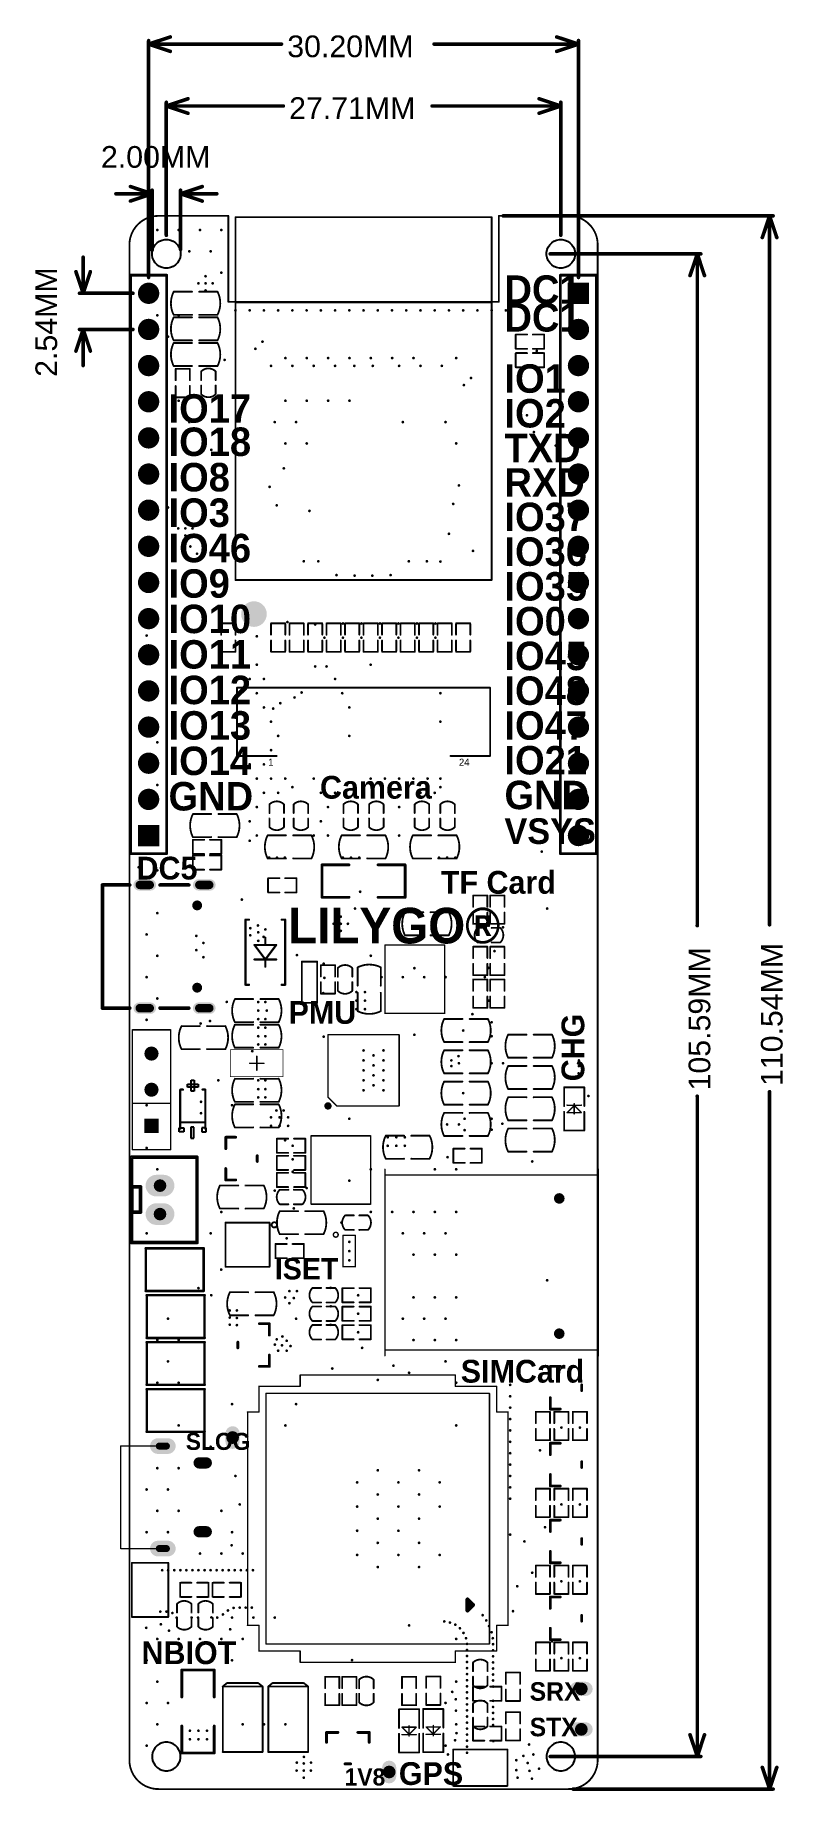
# Model space of a CAD drawing. Header units: millimetres. Extents: x -95 to 44, y -26 to 123.
# Drawn here: x -8.7 to 43.9, y -0.1 to 123.2 of the extents above.
import ezdxf

# ---------------------------------------------------------------- set-up
doc = ezdxf.new("R2010")
doc.units = ezdxf.units.MM
for name, color, linetype in [('KeepOutLayer', 6, 'Continuous'), ('Mechanical15', 56, 'Continuous'), ('MultiLayer', 9, 'Continuous'), ('PadHoleLayer', 156, 'Continuous'), ('TopOverlay', 2, 'Continuous'), ('ViaHoleLayer', 16, 'Continuous')]:
    doc.layers.add(name, color=color, linetype=linetype)
doc.styles.add('Arial', font='arial.ttf', dxfattribs={"height": 0.2})
doc.styles.add('阿里巴巴普惠体 Heavy', font='', dxfattribs={"height": 0.2})
doc.styles.get('阿里巴巴普惠体 Heavy').set_extended_font_data('阿里巴巴普惠体 Heavy', bold=True)

msp = doc.modelspace()

# ---------------------------------------------------------------- texts
at = {"layer": 'Mechanical15', "style": 'Arial'}
for s, p in [('30.20MM', (9.04, 121.69)), ('27.71MM', (9.17, 117.35)), ('2.00MM', (-4.05, 113.92))]:
    msp.add_text(s, height=1.524, dxfattribs=at).set_placement(p)
for s, p in [('2.54MM', (-7.13, 99.23)), ('110.54MM', (43.84, 49.4)), ('105.59MM', (38.76, 49.09))]:
    msp.add_text(s, height=1.524, rotation=90, dxfattribs=at).set_placement(p)
at = {"layer": 'TopOverlay', "style": '阿里巴巴普惠体 Heavy'}
for s, height, rotation, p in [('DC1', 2, 360, (24.3, 104.36)), ('DC1', 2, 360, (24.3, 102.41)), ('IO1', 2, 360, (24.3, 98.11)), ('IO17', 2, 360, (0.7, 96.01)), ('IO2', 2, 360, (24.3, 95.67)), ('IO18', 2, 360, (0.7, 93.67)), ('TXD', 2, 360, (24.3, 93.23)), ('IO8', 2, 360, (0.7, 91.18)), ('RXD', 2, 360, (24.3, 90.81)), ('IO3', 2, 360, (0.7, 88.69)), ('IO37', 2, 360, (24.3, 88.39)), ('IO46', 2, 360, (0.7, 86.2)), ('IO36', 2, 360, (24.3, 85.95)), ('IO9', 2, 360, (0.7, 83.71)), ('IO35', 2, 360, (24.3, 83.51)), ('IO10', 2, 360, (0.7, 81.22)), ('IO0', 2, 360, (24.3, 81.06)), ('IO11', 2, 360, (0.7, 78.73)), ('IO45', 2, 360, (24.3, 78.62)), ('IO12', 2, 360, (0.7, 76.23)), ('IO48', 2, 360, (24.3, 76.18)), ('IO13', 2, 360, (0.7, 73.74)), ('IO47', 2, 360, (24.3, 73.73)), ('IO14', 2, 360, (0.7, 71.25)), ('IO21', 2, 360, (24.3, 71.29)), ('GND', 2, 360, (0.7, 68.76)), ('Camera', 1.6, 360, (11.34, 69.59)), ('GND', 2, 360, (24.3, 68.85)), ('VSYS', 1.8, 360, (24.3, 66.41)), ('DC5', 1.6, 360, (-1.55, 63.91)), ('TF Card', 1.6, 360, (19.83, 62.91)), ('LILYGO®', 2.5, 360, (9.1, 59.42)), ('PMU', 1.6, 360, (9.13, 53.77)), ('CHG', 1.6, 90, (29.91, 49.73)), ('ISET', 1.5, 360, (8.17, 35.81)), ('SIMCard', 1.6, 360, (21.23, 28.56)), ('SLOG', 1.2, 360, (1.91, 23.83)), ('NBIOT', 1.6, 360, (-1.2, 8.78)), ('SRX', 1.3, 360, (26.07, 6.21)), ('STX', 1.3, 360, (26.07, 3.71)), ('1V8', 1.2, 360, (13.07, 0.25)), ('GPS', 1.6, 360, (16.88, 0.29))]:
    msp.add_text(s, height=height, rotation=rotation, dxfattribs=at).set_placement(p)

# ---------------------------------------------------------------- blocks, each defined once
blk = doc.blocks.new('R0402_1')
at = {"layer": 'TopOverlay', "const_width": 0.127}
for points in [[(-0.51, 0.5), (-0.51, -0.5)], [(0.29, 0.5), (-0.48, 0.5)], [(1.47, 0.5), (0.69, 0.5)], [(1.49, 0.5), (1.49, -0.5)], [(0.29, -0.5), (-0.48, -0.5)], [(1.47, -0.5), (0.69, -0.5)]]:
    blk.add_lwpolyline(points, dxfattribs=at)
at = {"layer": 'TopOverlay', "const_width": 0.0635}
for points in [[(-0.54, 0.5, 1), (-0.48, 0.5, 1)], [(-0.51, 0.5, 1), (-0.45, 0.5, 1)], [(0.26, 0.5, 1), (0.32, 0.5, 1)], [(0.66, 0.5, 1), (0.72, 0.5, 1)], [(1.44, 0.5, 1), (1.5, 0.5, 1)], [(1.46, 0.5, 1), (1.52, 0.5, 1)], [(-0.54, -0.5, 1), (-0.48, -0.5, 1)], [(-0.51, -0.5, 1), (-0.45, -0.5, 1)], [(0.26, -0.5, 1), (0.32, -0.5, 1)], [(0.66, -0.5, 1), (0.72, -0.5, 1)], [(1.44, -0.5, 1), (1.5, -0.5, 1)], [(1.46, -0.5, 1), (1.52, -0.5, 1)]]:
    blk.add_lwpolyline(points, format="xyb", close=True, dxfattribs=at)
blk = doc.blocks.new('C0603_2')
at = {"layer": 'TopOverlay', "const_width": 0.127}
for points in [[(-1.54, -0.81, -0.239632), (-1.54, 0.81)], [(1.54, 0.81, -0.239632), (1.54, -0.81)]]:
    blk.add_lwpolyline(points, format="xyb", dxfattribs=at)
for points in [[(-1.54, 0.81), (-0.26, 0.81)], [(0.26, 0.81), (1.54, 0.81)], [(-1.54, -0.81), (-0.26, -0.81)], [(0.26, -0.81), (1.54, -0.81)]]:
    blk.add_lwpolyline(points, dxfattribs=at)
at = {"layer": 'TopOverlay', "const_width": 0.0635}
for points in [[(-1.57, 0.81, 1), (-1.5, 0.81, 1)], [(-1.57, 0.81, 1), (-1.5, 0.81, 1)], [(-0.29, 0.81, 1), (-0.22, 0.81, 1)], [(0.22, 0.81, 1), (0.29, 0.81, 1)], [(1.5, 0.81, 1), (1.57, 0.81, 1)], [(1.5, 0.81, 1), (1.57, 0.81, 1)], [(-1.57, -0.81, 1), (-1.5, -0.81, 1)], [(-1.57, -0.81, 1), (-1.5, -0.81, 1)], [(-0.29, -0.81, 1), (-0.22, -0.81, 1)], [(0.22, -0.81, 1), (0.29, -0.81, 1)], [(1.5, -0.81, 1), (1.57, -0.81, 1)], [(1.5, -0.81, 1), (1.57, -0.81, 1)]]:
    blk.add_lwpolyline(points, format="xyb", close=True, dxfattribs=at)
blk = doc.blocks.new('SW_2_3_3')
at = {"layer": 'MultiLayer'}
blk.add_hatch(color=9, dxfattribs=at).paths.add_polyline_path([(-3.04, -0.5), (-3.04, 0.5), (-2.04, 0.5), (-2.04, -0.5)])
h = blk.add_hatch(color=9, dxfattribs=at)
edge = h.paths.add_edge_path()
edge.add_arc((0, 0), 0.5, 0, 360)
h = blk.add_hatch(color=9, dxfattribs=at)
edge = h.paths.add_edge_path()
edge.add_arc((2.54, 0), 0.5, 0, 360)
at = {"layer": 'PadHoleLayer'}
h = blk.add_hatch(color=156, dxfattribs=at)
edge = h.paths.add_edge_path()
edge.add_arc((-2.54, 0), 0.4, 0, 360)
h = blk.add_hatch(color=156, dxfattribs=at)
edge = h.paths.add_edge_path()
edge.add_arc((0, 0), 0.4, 0, 360)
h = blk.add_hatch(color=156, dxfattribs=at)
edge = h.paths.add_edge_path()
edge.add_arc((2.54, 0), 0.4, 0, 360)
at = {"layer": 'TopOverlay', "const_width": 0.1}
for points in [[(-4.21, 1.35), (4.21, 1.35)], [(-4.21, 1.35), (-4.21, -1.35)], [(-0.95, 1.32), (-0.95, -1.35)], [(4.21, 1.35), (4.21, -1.35)], [(-4.21, -1.35), (4.2, -1.35)]]:
    blk.add_lwpolyline(points, dxfattribs=at)
at = {"layer": 'TopOverlay', "const_width": 0.05}
for points in [[(-4.23, 1.35, 1), (-4.19, 1.35, 1)], [(-4.23, 1.35, 1), (-4.19, 1.35, 1)], [(-0.97, 1.32, 1), (-0.93, 1.32, 1)], [(4.19, 1.35, 1), (4.23, 1.35, 1)], [(4.19, 1.35, 1), (4.23, 1.35, 1)], [(-4.23, -1.35, 1), (-4.19, -1.35, 1)], [(-4.23, -1.35, 1), (-4.19, -1.35, 1)], [(-0.97, -1.35, 1), (-0.93, -1.35, 1)], [(4.18, -1.35, 1), (4.22, -1.35, 1)], [(4.19, -1.35, 1), (4.23, -1.35, 1)]]:
    blk.add_lwpolyline(points, format="xyb", close=True, dxfattribs=at)
blk = doc.blocks.new('SOT_23L_4')
at = {"layer": 'TopOverlay', "const_width": 0.2}
for points in [[(-0.7, 1.08), (-1.5, 1.08)], [(-1.5, 0.38), (-1.5, 1.08)], [(1.5, 1.08), (0.7, 1.08)], [(1.5, 0.38), (1.5, 1.08)], [(0.2, -1.13), (-0.2, -1.13)]]:
    blk.add_lwpolyline(points, dxfattribs=at)
at = {"layer": 'TopOverlay', "const_width": 0.1}
for points in [[(-1.55, 1.08, 1), (-1.45, 1.08, 1)], [(-1.55, 1.08, 1), (-1.45, 1.08, 1)], [(-1.55, 0.38, 1), (-1.45, 0.38, 1)], [(-0.75, 1.08, 1), (-0.65, 1.08, 1)], [(0.65, 1.08, 1), (0.75, 1.08, 1)], [(1.45, 1.08, 1), (1.55, 1.08, 1)], [(1.45, 1.08, 1), (1.55, 1.08, 1)], [(1.45, 0.38, 1), (1.55, 0.38, 1)], [(-0.25, -1.13, 1), (-0.15, -1.13, 1)], [(0.15, -1.13, 1), (0.25, -1.13, 1)]]:
    blk.add_lwpolyline(points, format="xyb", close=True, dxfattribs=at)
blk = doc.blocks.new('R1206_5')
at = {"layer": 'TopOverlay', "const_width": 0.2}
for points in [[(-1.02, 1.14), (-2.92, 1.14)], [(-2.92, -1.14), (-2.92, 1.14)], [(2.92, 1.14), (1.02, 1.14)], [(2.92, -1.14), (2.92, 1.14)], [(-1.02, -1.14), (-2.92, -1.14)], [(2.92, -1.14), (1.02, -1.14)]]:
    blk.add_lwpolyline(points, dxfattribs=at)
at = {"layer": 'TopOverlay', "const_width": 0.1}
for points in [[(-2.97, 1.14, 1), (-2.87, 1.14, 1)], [(-2.97, 1.14, 1), (-2.87, 1.14, 1)], [(-1.07, 1.14, 1), (-0.97, 1.14, 1)], [(0.97, 1.14, 1), (1.07, 1.14, 1)], [(2.87, 1.14, 1), (2.97, 1.14, 1)], [(2.87, 1.14, 1), (2.97, 1.14, 1)], [(-2.97, -1.14, 1), (-2.87, -1.14, 1)], [(-2.97, -1.14, 1), (-2.87, -1.14, 1)], [(-1.07, -1.14, 1), (-0.97, -1.14, 1)], [(0.97, -1.14, 1), (1.07, -1.14, 1)], [(2.87, -1.14, 1), (2.97, -1.14, 1)], [(2.87, -1.14, 1), (2.97, -1.14, 1)]]:
    blk.add_lwpolyline(points, format="xyb", close=True, dxfattribs=at)
blk = doc.blocks.new('DFN_8_6')
at = {"layer": 'TopOverlay'}
for points, const_width in [([(-1.21, 1.88, 1), (-1.58, 1.88, 1)], 0.127), ([(-1.61, 1.88, 1), (-1.55, 1.88, 1)], 0.0635), ([(-1.58, 1.55, 1), (-1.52, 1.55, 1)], 0.0635), ([(-1.58, 1.55, 1), (-1.52, 1.55, 1)], 0.0635), ([(-1.25, 1.88, 1), (-1.18, 1.88, 1)], 0.0635), ([(1.52, 1.55, 1), (1.58, 1.55, 1)], 0.0635), ([(1.52, 1.55, 1), (1.58, 1.55, 1)], 0.0635), ([(-1.58, -1.55, 1), (-1.52, -1.55, 1)], 0.0635), ([(-1.58, -1.55, 1), (-1.52, -1.55, 1)], 0.0635), ([(1.52, -1.55, 1), (1.58, -1.55, 1)], 0.0635), ([(1.52, -1.55, 1), (1.58, -1.55, 1)], 0.0635)]:
    blk.add_lwpolyline(points, format="xyb", close=True, dxfattribs=dict(at, const_width=const_width))
at = {"layer": 'TopOverlay', "const_width": 0.127}
for points in [[(-1.55, -1.55), (-1.55, 1.55)], [(1.55, 1.55), (-1.55, 1.55)], [(1.55, -1.55), (1.55, 1.55)], [(1.55, -1.55), (-1.55, -1.55)]]:
    blk.add_lwpolyline(points, dxfattribs=at)
blk = doc.blocks.new('R0402_7')
at = {"layer": 'TopOverlay', "const_width": 0.127}
for points in [[(-0.51, 0.5), (-0.51, -0.5)], [(0.29, 0.5), (-0.48, 0.5)], [(1.47, 0.5), (0.69, 0.5)], [(1.49, 0.5), (1.49, -0.5)], [(0.29, -0.5), (-0.48, -0.5)], [(1.47, -0.5), (0.69, -0.5)]]:
    blk.add_lwpolyline(points, dxfattribs=at)
at = {"layer": 'TopOverlay', "const_width": 0.0635}
for points in [[(-0.54, 0.5, 1), (-0.48, 0.5, 1)], [(-0.51, 0.5, 1), (-0.45, 0.5, 1)], [(0.26, 0.5, 1), (0.32, 0.5, 1)], [(0.66, 0.5, 1), (0.72, 0.5, 1)], [(1.44, 0.5, 1), (1.5, 0.5, 1)], [(1.46, 0.5, 1), (1.52, 0.5, 1)], [(-0.54, -0.5, 1), (-0.48, -0.5, 1)], [(-0.51, -0.5, 1), (-0.45, -0.5, 1)], [(0.26, -0.5, 1), (0.32, -0.5, 1)], [(0.66, -0.5, 1), (0.72, -0.5, 1)], [(1.44, -0.5, 1), (1.5, -0.5, 1)], [(1.46, -0.5, 1), (1.52, -0.5, 1)]]:
    blk.add_lwpolyline(points, format="xyb", close=True, dxfattribs=at)
blk = doc.blocks.new('SOD_123FL_L2_7_W1_8_LS3_7_RD_8')
at = {"layer": 'Mechanical15'}
for p, q in [((-1.26, 0.13), (-2.03, 0.13)), ((-2.03, 0.13), (-2.03, -0.07)), ((-1.26, -0.07), (-1.26, 0.13)), ((1.27, 0.1), (2.03, 0.1)), ((1.27, -0.1), (1.27, 0.1)), ((1.56, -0.38), (1.56, 0.38)), ((1.56, 0.38), (1.75, 0.38)), ((1.75, 0.38), (1.75, -0.38)), ((2.03, 0.1), (2.03, -0.1)), ((-2.03, -0.07), (-1.26, -0.07)), ((2.03, -0.1), (1.27, -0.1)), ((1.75, -0.38), (1.56, -0.38))]:
    blk.add_line(p, q, dxfattribs=at)
at = {"layer": 'TopOverlay'}
for p, q in [((-1.6, 0.95), (-1.3, 0.95)), ((-1.6, 0.63), (-1.6, 0.95)), ((-1.3, 0.63), (-1.6, 0.63)), ((-1.3, 0.95), (-1.3, 0.63)), ((-1.3, -0.63), (-1.6, -0.63)), ((-1.6, -0.63), (-1.6, -0.95)), ((-1.6, -0.95), (-1.3, -0.95)), ((-1.3, -0.95), (-1.3, -0.63))]:
    blk.add_line(p, q, dxfattribs=at)
at = {"layer": 'TopOverlay', "const_width": 0.152}
for points in [[(-1.38, 0.88), (1.38, 0.88)], [(-0.92, 0.88), (-0.92, -0.88)], [(1.38, 0.88), (1.38, 0.68)], [(-1.38, -0.88), (1.38, -0.88)], [(1.38, -0.68), (1.38, -0.88)]]:
    blk.add_lwpolyline(points, dxfattribs=at)
at = {"layer": 'TopOverlay', "const_width": 0.0762}
for points in [[(-1.41, 0.88, 1), (-1.34, 0.88, 1)], [(-0.95, 0.88, 1), (-0.88, 0.88, 1)], [(1.34, 0.88, 1), (1.41, 0.88, 1)], [(1.34, 0.88, 1), (1.41, 0.88, 1)], [(1.34, 0.68, 1), (1.41, 0.68, 1)], [(-1.41, -0.88, 1), (-1.34, -0.88, 1)], [(-0.95, -0.88, 1), (-0.88, -0.88, 1)], [(1.34, -0.68, 1), (1.41, -0.68, 1)], [(1.34, -0.88, 1), (1.41, -0.88, 1)], [(1.34, -0.88, 1), (1.41, -0.88, 1)]]:
    blk.add_lwpolyline(points, format="xyb", close=True, dxfattribs=at)
blk = doc.blocks.new('C0603_9')
at = {"layer": 'TopOverlay', "const_width": 0.127}
for points in [[(-1.54, -0.81, -0.239632), (-1.54, 0.81)], [(1.54, 0.81, -0.239632), (1.54, -0.81)]]:
    blk.add_lwpolyline(points, format="xyb", dxfattribs=at)
for points in [[(-0.26, 0.81), (-1.54, 0.81)], [(1.54, 0.81), (0.26, 0.81)], [(-0.26, -0.81), (-1.54, -0.81)], [(1.54, -0.81), (0.26, -0.81)]]:
    blk.add_lwpolyline(points, dxfattribs=at)
at = {"layer": 'TopOverlay', "const_width": 0.0635}
for points in [[(-1.57, 0.81, 1), (-1.5, 0.81, 1)], [(-1.57, 0.81, 1), (-1.5, 0.81, 1)], [(-0.29, 0.81, 1), (-0.22, 0.81, 1)], [(0.22, 0.81, 1), (0.29, 0.81, 1)], [(1.5, 0.81, 1), (1.57, 0.81, 1)], [(1.5, 0.81, 1), (1.57, 0.81, 1)], [(-1.57, -0.81, 1), (-1.5, -0.81, 1)], [(-1.57, -0.81, 1), (-1.5, -0.81, 1)], [(-0.29, -0.81, 1), (-0.22, -0.81, 1)], [(0.22, -0.81, 1), (0.29, -0.81, 1)], [(1.5, -0.81, 1), (1.57, -0.81, 1)], [(1.5, -0.81, 1), (1.57, -0.81, 1)]]:
    blk.add_lwpolyline(points, format="xyb", close=True, dxfattribs=at)
blk = doc.blocks.new('C0603_10')
at = {"layer": 'TopOverlay', "const_width": 0.127}
for points in [[(-1.54, -0.81, -0.239632), (-1.54, 0.81)], [(1.54, 0.81, -0.239632), (1.54, -0.81)]]:
    blk.add_lwpolyline(points, format="xyb", dxfattribs=at)
for points in [[(-0.26, 0.81), (-1.54, 0.81)], [(1.54, 0.81), (0.26, 0.81)], [(-0.26, -0.81), (-1.54, -0.81)], [(1.54, -0.81), (0.26, -0.81)]]:
    blk.add_lwpolyline(points, dxfattribs=at)
at = {"layer": 'TopOverlay', "const_width": 0.0635}
for points in [[(-1.57, 0.81, 1), (-1.5, 0.81, 1)], [(-1.57, 0.81, 1), (-1.5, 0.81, 1)], [(-0.29, 0.81, 1), (-0.22, 0.81, 1)], [(0.22, 0.81, 1), (0.29, 0.81, 1)], [(1.5, 0.81, 1), (1.57, 0.81, 1)], [(1.5, 0.81, 1), (1.57, 0.81, 1)], [(-1.57, -0.81, 1), (-1.5, -0.81, 1)], [(-1.57, -0.81, 1), (-1.5, -0.81, 1)], [(-0.29, -0.81, 1), (-0.22, -0.81, 1)], [(0.22, -0.81, 1), (0.29, -0.81, 1)], [(1.5, -0.81, 1), (1.57, -0.81, 1)], [(1.5, -0.81, 1), (1.57, -0.81, 1)]]:
    blk.add_lwpolyline(points, format="xyb", close=True, dxfattribs=at)
blk = doc.blocks.new('MICRO_F6_11')
at = {"layer": 'MultiLayer'}
h = blk.add_hatch(color=9, dxfattribs=at)
edge = h.paths.add_edge_path()
edge.add_arc((-3.6, 2.45), 0.55, 180, 360)
edge.add_line((-3.05, 2.45), (-3.05, 3.15))
edge.add_arc((-3.6, 3.15), 0.55, 0, 180)
edge.add_line((-4.15, 3.15), (-4.15, 2.45))
h = blk.add_hatch(color=9, dxfattribs=at)
edge = h.paths.add_edge_path()
edge.add_arc((3.6, 2.45), 0.55, 180, 360)
edge.add_line((4.15, 2.45), (4.15, 3.15))
edge.add_arc((3.6, 3.15), 0.55, 0, 180)
edge.add_line((3.05, 3.15), (3.05, 2.45))
h = blk.add_hatch(color=9, dxfattribs=at)
edge = h.paths.add_edge_path()
edge.add_arc((-2.42, -0.25), 0.4, 180, 360)
edge.add_line((-2.02, -0.25), (-2.02, 0.25))
edge.add_arc((-2.42, 0.25), 0.4, 0, 180)
edge.add_line((-2.82, 0.25), (-2.82, -0.25))
h = blk.add_hatch(color=9, dxfattribs=at)
edge = h.paths.add_edge_path()
edge.add_arc((2.42, -0.25), 0.4, 180, 360)
edge.add_line((2.82, -0.25), (2.82, 0.25))
edge.add_arc((2.42, 0.25), 0.4, 0, 180)
edge.add_line((2.02, 0.25), (2.02, -0.25))
at = {"layer": 'PadHoleLayer'}
h = blk.add_hatch(color=156, dxfattribs=at)
edge = h.paths.add_edge_path()
edge.add_arc((-3.6, 2.55), 0.25, 180, 360)
edge.add_line((-3.35, 2.55), (-3.35, 3.05))
edge.add_arc((-3.6, 3.05), 0.25, 0, 180)
edge.add_line((-3.85, 3.05), (-3.85, 2.55))
h = blk.add_hatch(color=156, dxfattribs=at)
edge = h.paths.add_edge_path()
edge.add_arc((3.6, 2.55), 0.25, 180, 360)
edge.add_line((3.85, 2.55), (3.85, 3.05))
edge.add_arc((3.6, 3.05), 0.25, 0, 180)
edge.add_line((3.35, 3.05), (3.35, 2.55))
h = blk.add_hatch(color=156, dxfattribs=at)
edge = h.paths.add_edge_path()
edge.add_arc((-2.42, 0), 0.35, 0, 360)
h = blk.add_hatch(color=156, dxfattribs=at)
edge = h.paths.add_edge_path()
edge.add_arc((2.42, 0), 0.35, 0, 360)
at = {"layer": 'TopOverlay', "const_width": 0.1}
for points in [[(-3.6, 5.76), (3.6, 5.76)], [(-3.6, 5.76), (-3.6, 2.8)], [(3.6, 5.76), (3.6, 2.8)]]:
    blk.add_lwpolyline(points, dxfattribs=at)
at = {"layer": 'TopOverlay', "const_width": 0.05}
for points in [[(-3.62, 5.76, 1), (-3.58, 5.76, 1)], [(-3.62, 5.76, 1), (-3.58, 5.76, 1)], [(3.58, 5.76, 1), (3.62, 5.76, 1)], [(3.58, 5.76, 1), (3.62, 5.76, 1)], [(-3.62, 2.8, 1), (-3.58, 2.8, 1)], [(3.58, 2.8, 1), (3.62, 2.8, 1)]]:
    blk.add_lwpolyline(points, format="xyb", close=True, dxfattribs=at)
blk = doc.blocks.new('INDUCT0412_12')
at = {"layer": 'TopOverlay', "const_width": 0.1}
for points in [[(2.4, 2.1), (-2.4, 2.1)], [(-2.4, -2.1), (-2.4, 2.1)], [(2.4, -2.1), (2.4, 2.1)], [(2.4, -2.1), (-2.4, -2.1)]]:
    blk.add_lwpolyline(points, dxfattribs=at)
at = {"layer": 'TopOverlay', "const_width": 0.05}
for points in [[(-2.42, 2.1, 1), (-2.38, 2.1, 1)], [(-2.42, 2.1, 1), (-2.38, 2.1, 1)], [(2.38, 2.1, 1), (2.42, 2.1, 1)], [(2.38, 2.1, 1), (2.42, 2.1, 1)], [(-2.42, -2.1, 1), (-2.38, -2.1, 1)], [(-2.42, -2.1, 1), (-2.38, -2.1, 1)], [(2.38, -2.1, 1), (2.42, -2.1, 1)], [(2.38, -2.1, 1), (2.42, -2.1, 1)]]:
    blk.add_lwpolyline(points, format="xyb", close=True, dxfattribs=at)
blk = doc.blocks.new('INDUCT2012_13')
at = {"layer": 'Mechanical15'}
for points, const_width in [([(1.85, 0.95), (-1.85, 0.95)], 0.05), ([(-1.85, 0.95), (-1.85, -0.95)], 0.05), ([(0.5, 0), (-0.5, 0)], 0.1), ([(0, 0.5), (0, -0.5)], 0.1), ([(1.85, 0.95), (1.85, -0.95)], 0.05), ([(1.85, -0.95), (-1.85, -0.95)], 0.05)]:
    blk.add_lwpolyline(points, dxfattribs=dict(at, const_width=const_width))
for points, const_width in [([(-1.86, 0.95, 1), (-1.84, 0.95, 1)], 0.025), ([(-1.86, 0.95, 1), (-1.84, 0.95, 1)], 0.025), ([(-0.52, 0, 1), (-0.48, 0, 1)], 0.05), ([(-0.02, 0.5, 1), (0.02, 0.5, 1)], 0.05), ([(0.48, 0, 1), (0.53, 0, 1)], 0.05), ([(1.84, 0.95, 1), (1.86, 0.95, 1)], 0.025), ([(1.84, 0.95, 1), (1.86, 0.95, 1)], 0.025), ([(-1.86, -0.95, 1), (-1.84, -0.95, 1)], 0.025), ([(-1.86, -0.95, 1), (-1.84, -0.95, 1)], 0.025), ([(-0.02, -0.5, 1), (0.02, -0.5, 1)], 0.05), ([(1.84, -0.95, 1), (1.86, -0.95, 1)], 0.025), ([(1.84, -0.95, 1), (1.86, -0.95, 1)], 0.025)]:
    blk.add_lwpolyline(points, format="xyb", close=True, dxfattribs=dict(at, const_width=const_width))
blk = doc.blocks.new('C0603_14')
at = {"layer": 'TopOverlay', "const_width": 0.127}
for points in [[(-1.54, -0.81, -0.239632), (-1.54, 0.81)], [(1.54, 0.81, -0.239632), (1.54, -0.81)]]:
    blk.add_lwpolyline(points, format="xyb", dxfattribs=at)
for points in [[(-1.54, 0.81), (-0.26, 0.81)], [(0.26, 0.81), (1.54, 0.81)], [(-1.54, -0.81), (-0.26, -0.81)], [(0.26, -0.81), (1.54, -0.81)]]:
    blk.add_lwpolyline(points, dxfattribs=at)
at = {"layer": 'TopOverlay', "const_width": 0.0635}
for points in [[(-1.57, 0.81, 1), (-1.5, 0.81, 1)], [(-1.57, 0.81, 1), (-1.5, 0.81, 1)], [(-0.29, 0.81, 1), (-0.22, 0.81, 1)], [(0.22, 0.81, 1), (0.29, 0.81, 1)], [(1.5, 0.81, 1), (1.57, 0.81, 1)], [(1.5, 0.81, 1), (1.57, 0.81, 1)], [(-1.57, -0.81, 1), (-1.5, -0.81, 1)], [(-1.57, -0.81, 1), (-1.5, -0.81, 1)], [(-0.29, -0.81, 1), (-0.22, -0.81, 1)], [(0.22, -0.81, 1), (0.29, -0.81, 1)], [(1.5, -0.81, 1), (1.57, -0.81, 1)], [(1.5, -0.81, 1), (1.57, -0.81, 1)]]:
    blk.add_lwpolyline(points, format="xyb", close=True, dxfattribs=at)
blk = doc.blocks.new('R0402_15')
at = {"layer": 'TopOverlay', "const_width": 0.127}
for points in [[(-0.51, 0.5), (-0.51, -0.5)], [(-0.48, 0.5), (0.29, 0.5)], [(0.69, 0.5), (1.47, 0.5)], [(1.49, 0.5), (1.49, -0.5)], [(-0.48, -0.5), (0.29, -0.5)], [(0.69, -0.5), (1.47, -0.5)]]:
    blk.add_lwpolyline(points, dxfattribs=at)
at = {"layer": 'TopOverlay', "const_width": 0.0635}
for points in [[(-0.54, 0.5, 1), (-0.48, 0.5, 1)], [(-0.51, 0.5, 1), (-0.45, 0.5, 1)], [(0.26, 0.5, 1), (0.32, 0.5, 1)], [(0.66, 0.5, 1), (0.72, 0.5, 1)], [(1.44, 0.5, 1), (1.5, 0.5, 1)], [(1.46, 0.5, 1), (1.52, 0.5, 1)], [(-0.54, -0.5, 1), (-0.48, -0.5, 1)], [(-0.51, -0.5, 1), (-0.45, -0.5, 1)], [(0.26, -0.5, 1), (0.32, -0.5, 1)], [(0.66, -0.5, 1), (0.72, -0.5, 1)], [(1.44, -0.5, 1), (1.5, -0.5, 1)], [(1.46, -0.5, 1), (1.52, -0.5, 1)]]:
    blk.add_lwpolyline(points, format="xyb", close=True, dxfattribs=at)
blk = doc.blocks.new('R0402_16')
at = {"layer": 'TopOverlay', "const_width": 0.127}
for points in [[(-0.51, 0.5), (-0.51, -0.5)], [(-0.48, 0.5), (0.29, 0.5)], [(0.69, 0.5), (1.47, 0.5)], [(1.49, 0.5), (1.49, -0.5)], [(-0.48, -0.5), (0.29, -0.5)], [(0.69, -0.5), (1.47, -0.5)]]:
    blk.add_lwpolyline(points, dxfattribs=at)
at = {"layer": 'TopOverlay', "const_width": 0.0635}
for points in [[(-0.54, 0.5, 1), (-0.48, 0.5, 1)], [(-0.51, 0.5, 1), (-0.45, 0.5, 1)], [(0.26, 0.5, 1), (0.32, 0.5, 1)], [(0.66, 0.5, 1), (0.72, 0.5, 1)], [(1.44, 0.5, 1), (1.5, 0.5, 1)], [(1.46, 0.5, 1), (1.52, 0.5, 1)], [(-0.54, -0.5, 1), (-0.48, -0.5, 1)], [(-0.51, -0.5, 1), (-0.45, -0.5, 1)], [(0.26, -0.5, 1), (0.32, -0.5, 1)], [(0.66, -0.5, 1), (0.72, -0.5, 1)], [(1.44, -0.5, 1), (1.5, -0.5, 1)], [(1.46, -0.5, 1), (1.52, -0.5, 1)]]:
    blk.add_lwpolyline(points, format="xyb", close=True, dxfattribs=at)
blk = doc.blocks.new('R0402_17')
at = {"layer": 'TopOverlay', "const_width": 0.127}
for points in [[(-0.51, 0.5), (-0.51, -0.5)], [(-0.48, 0.5), (0.29, 0.5)], [(0.69, 0.5), (1.47, 0.5)], [(1.49, 0.5), (1.49, -0.5)], [(-0.48, -0.5), (0.29, -0.5)], [(0.69, -0.5), (1.47, -0.5)]]:
    blk.add_lwpolyline(points, dxfattribs=at)
at = {"layer": 'TopOverlay', "const_width": 0.0635}
for points in [[(-0.54, 0.5, 1), (-0.48, 0.5, 1)], [(-0.51, 0.5, 1), (-0.45, 0.5, 1)], [(0.26, 0.5, 1), (0.32, 0.5, 1)], [(0.66, 0.5, 1), (0.72, 0.5, 1)], [(1.44, 0.5, 1), (1.5, 0.5, 1)], [(1.46, 0.5, 1), (1.52, 0.5, 1)], [(-0.54, -0.5, 1), (-0.48, -0.5, 1)], [(-0.51, -0.5, 1), (-0.45, -0.5, 1)], [(0.26, -0.5, 1), (0.32, -0.5, 1)], [(0.66, -0.5, 1), (0.72, -0.5, 1)], [(1.44, -0.5, 1), (1.5, -0.5, 1)], [(1.46, -0.5, 1), (1.52, -0.5, 1)]]:
    blk.add_lwpolyline(points, format="xyb", close=True, dxfattribs=at)
blk = doc.blocks.new('SOT_23L_18')
at = {"layer": 'TopOverlay', "const_width": 0.2}
for points in [[(-1.5, 1.08), (-1.5, 0.38)], [(-1.5, 1.08), (-0.7, 1.08)], [(0.7, 1.08), (1.5, 1.08)], [(1.5, 1.08), (1.5, 0.38)], [(-0.2, -1.13), (0.2, -1.13)]]:
    blk.add_lwpolyline(points, dxfattribs=at)
at = {"layer": 'TopOverlay', "const_width": 0.1}
for points in [[(-1.55, 1.08, 1), (-1.45, 1.08, 1)], [(-1.55, 1.08, 1), (-1.45, 1.08, 1)], [(-1.55, 0.38, 1), (-1.45, 0.38, 1)], [(-0.75, 1.08, 1), (-0.65, 1.08, 1)], [(0.65, 1.08, 1), (0.75, 1.08, 1)], [(1.45, 1.08, 1), (1.55, 1.08, 1)], [(1.45, 1.08, 1), (1.55, 1.08, 1)], [(1.45, 0.38, 1), (1.55, 0.38, 1)], [(-0.25, -1.13, 1), (-0.15, -1.13, 1)], [(0.15, -1.13, 1), (0.25, -1.13, 1)]]:
    blk.add_lwpolyline(points, format="xyb", close=True, dxfattribs=at)
blk = doc.blocks.new('SW_3_9_2_9_19')
at = {"layer": 'TopOverlay', "const_width": 0.178}
for points in [[(-2.03, 1.5), (-2.03, -1.5)], [(2.03, 1.5), (-2.03, 1.5)], [(2.03, 1.5), (2.03, -1.5)], [(2.03, -1.5), (-2.03, -1.5)]]:
    blk.add_lwpolyline(points, dxfattribs=at)
at = {"layer": 'TopOverlay', "const_width": 0.0889}
for points in [[(-2.08, 1.5, 1), (-1.99, 1.5, 1)], [(-2.08, 1.5, 1), (-1.99, 1.5, 1)], [(1.99, 1.5, 1), (2.08, 1.5, 1)], [(1.99, 1.5, 1), (2.08, 1.5, 1)], [(-2.08, -1.5, 1), (-1.99, -1.5, 1)], [(-2.08, -1.5, 1), (-1.99, -1.5, 1)], [(1.99, -1.5, 1), (2.08, -1.5, 1)], [(1.99, -1.5, 1), (2.08, -1.5, 1)]]:
    blk.add_lwpolyline(points, format="xyb", close=True, dxfattribs=at)
blk = doc.blocks.new('C0603_21')
at = {"layer": 'TopOverlay', "const_width": 0.127}
for points in [[(-1.54, -0.81, -0.239632), (-1.54, 0.81)], [(1.54, 0.81, -0.239632), (1.54, -0.81)]]:
    blk.add_lwpolyline(points, format="xyb", dxfattribs=at)
for points in [[(-1.54, 0.81), (-0.26, 0.81)], [(0.26, 0.81), (1.54, 0.81)], [(-1.54, -0.81), (-0.26, -0.81)], [(0.26, -0.81), (1.54, -0.81)]]:
    blk.add_lwpolyline(points, dxfattribs=at)
at = {"layer": 'TopOverlay', "const_width": 0.0635}
for points in [[(-1.57, 0.81, 1), (-1.5, 0.81, 1)], [(-1.57, 0.81, 1), (-1.5, 0.81, 1)], [(-0.29, 0.81, 1), (-0.22, 0.81, 1)], [(0.22, 0.81, 1), (0.29, 0.81, 1)], [(1.5, 0.81, 1), (1.57, 0.81, 1)], [(1.5, 0.81, 1), (1.57, 0.81, 1)], [(-1.57, -0.81, 1), (-1.5, -0.81, 1)], [(-1.57, -0.81, 1), (-1.5, -0.81, 1)], [(-0.29, -0.81, 1), (-0.22, -0.81, 1)], [(0.22, -0.81, 1), (0.29, -0.81, 1)], [(1.5, -0.81, 1), (1.57, -0.81, 1)], [(1.5, -0.81, 1), (1.57, -0.81, 1)]]:
    blk.add_lwpolyline(points, format="xyb", close=True, dxfattribs=at)
blk = doc.blocks.new('SOT_23L_22')
at = {"layer": 'TopOverlay', "const_width": 0.2}
for points in [[(-1.5, 1.08), (-1.5, 0.38)], [(-1.5, 1.08), (-0.7, 1.08)], [(0.7, 1.08), (1.5, 1.08)], [(1.5, 1.08), (1.5, 0.38)], [(-0.2, -1.13), (0.2, -1.13)]]:
    blk.add_lwpolyline(points, dxfattribs=at)
at = {"layer": 'TopOverlay', "const_width": 0.1}
for points in [[(-1.55, 1.08, 1), (-1.45, 1.08, 1)], [(-1.55, 1.08, 1), (-1.45, 1.08, 1)], [(-1.55, 0.38, 1), (-1.45, 0.38, 1)], [(-0.75, 1.08, 1), (-0.65, 1.08, 1)], [(0.65, 1.08, 1), (0.75, 1.08, 1)], [(1.45, 1.08, 1), (1.55, 1.08, 1)], [(1.45, 1.08, 1), (1.55, 1.08, 1)], [(1.45, 0.38, 1), (1.55, 0.38, 1)], [(-0.25, -1.13, 1), (-0.15, -1.13, 1)], [(0.15, -1.13, 1), (0.25, -1.13, 1)]]:
    blk.add_lwpolyline(points, format="xyb", close=True, dxfattribs=at)
blk = doc.blocks.new('PH2_0_2_DIP_23')
at = {"layer": 'MultiLayer'}
h = blk.add_hatch(color=9, dxfattribs=at)
edge = h.paths.add_edge_path()
edge.add_arc((-1, -0.25), 0.762, 180, 360)
edge.add_line((-0.24, -0.25), (-0.24, 0.25))
edge.add_arc((-1, 0.25), 0.762, 0, 180)
edge.add_line((-1.76, 0.25), (-1.76, -0.25))
h = blk.add_hatch(color=9, dxfattribs=at)
edge = h.paths.add_edge_path()
edge.add_arc((1, -0.25), 0.762, 180, 360)
edge.add_line((1.76, -0.25), (1.76, 0.25))
edge.add_arc((1, 0.25), 0.762, 0, 180)
edge.add_line((0.24, 0.25), (0.24, -0.25))
at = {"layer": 'PadHoleLayer'}
h = blk.add_hatch(color=156, dxfattribs=at)
edge = h.paths.add_edge_path()
edge.add_arc((-1, 0), 0.445, 0, 360)
h = blk.add_hatch(color=156, dxfattribs=at)
edge = h.paths.add_edge_path()
edge.add_arc((1, 0), 0.445, 0, 360)
at = {"layer": 'TopOverlay', "const_width": 0.254}
for points in [[(3, 2.6), (-3, 2.6)], [(-3, -2), (-3, 2.6)], [(3, -2), (3, 2.6)], [(3, -2), (-3, -2)], [(0.86, -1.37), (-0.91, -1.37)], [(-0.91, -1.98), (-0.91, -1.37)], [(0.86, -1.98), (-0.91, -1.98)], [(0.86, -1.98), (0.86, -1.37)]]:
    blk.add_lwpolyline(points, dxfattribs=at)
at = {"layer": 'TopOverlay', "const_width": 0.127}
for points in [[(-3.06, 2.6, 1), (-2.94, 2.6, 1)], [(-3.06, 2.6, 1), (-2.94, 2.6, 1)], [(2.94, 2.6, 1), (3.06, 2.6, 1)], [(2.94, 2.6, 1), (3.06, 2.6, 1)], [(-3.06, -2, 1), (-2.94, -2, 1)], [(-3.06, -2, 1), (-2.94, -2, 1)], [(-0.98, -1.37, 1), (-0.85, -1.37, 1)], [(-0.98, -1.37, 1), (-0.85, -1.37, 1)], [(-0.98, -1.98, 1), (-0.85, -1.98, 1)], [(-0.98, -1.98, 1), (-0.85, -1.98, 1)], [(0.8, -1.37, 1), (0.93, -1.37, 1)], [(0.8, -1.37, 1), (0.93, -1.37, 1)], [(0.8, -1.98, 1), (0.93, -1.98, 1)], [(0.8, -1.98, 1), (0.93, -1.98, 1)], [(2.94, -2, 1), (3.06, -2, 1)], [(2.94, -2, 1), (3.06, -2, 1)]]:
    blk.add_lwpolyline(points, format="xyb", close=True, dxfattribs=at)
blk = doc.blocks.new('DO_214AC_24')
at = {"layer": 'TopOverlay', "const_width": 0.1524}
for points in [[(2.286, 1.397), (-2.286, 1.397)], [(-2.286, 1.143), (-2.286, 1.397)], [(2.286, 1.143), (2.286, 1.397)], [(-0.508, 0), (-1.016, 0)], [(0.508, 0), (-0.508, 0.762)], [(-0.508, -0.762), (-0.508, 0.762)], [(-0.508, -0.762), (0.508, 0)], [(0.508, -0.762), (0.508, 0.762)], [(1.016, 0), (0.508, 0)], [(-2.286, -1.397), (-2.286, -1.143)], [(2.286, -1.397), (2.286, -1.143)], [(2.286, -1.397), (-2.286, -1.397)]]:
    blk.add_lwpolyline(points, dxfattribs=at)
at = {"layer": 'TopOverlay', "const_width": 0.0762}
for points in [[(-2.3241, 1.397, 1), (-2.2479, 1.397, 1)], [(-2.3241, 1.397, 1), (-2.2479, 1.397, 1)], [(2.2479, 1.397, 1), (2.3241, 1.397, 1)], [(2.2479, 1.397, 1), (2.3241, 1.397, 1)], [(-2.3241, 1.143, 1), (-2.2479, 1.143, 1)], [(-1.0541, 0, 1), (-0.9779, 0, 1)], [(-0.5461, 0.762, 1), (-0.4699, 0.762, 1)], [(-0.5461, 0.762, 1), (-0.4699, 0.762, 1)], [(-0.5461, 0, 1), (-0.4699, 0, 1)], [(0.4699, 0.762, 1), (0.5461, 0.762, 1)], [(0.4699, 0, 1), (0.5461, 0, 1)], [(0.4699, 0, 1), (0.5461, 0, 1)], [(0.4699, 0, 1), (0.5461, 0, 1)], [(0.9779, 0, 1), (1.0541, 0, 1)], [(2.2479, 1.143, 1), (2.3241, 1.143, 1)], [(-2.3241, -1.143, 1), (-2.2479, -1.143, 1)], [(-0.5461, -0.762, 1), (-0.4699, -0.762, 1)], [(-0.5461, -0.762, 1), (-0.4699, -0.762, 1)], [(0.4699, -0.762, 1), (0.5461, -0.762, 1)], [(2.2479, -1.143, 1), (2.3241, -1.143, 1)], [(-2.3241, -1.397, 1), (-2.2479, -1.397, 1)], [(-2.3241, -1.397, 1), (-2.2479, -1.397, 1)], [(2.2479, -1.397, 1), (2.3241, -1.397, 1)], [(2.2479, -1.397, 1), (2.3241, -1.397, 1)]]:
    blk.add_lwpolyline(points, format="xyb", close=True, dxfattribs=at)
blk = doc.blocks.new('NANO_SIM_25')
at = {"layer": 'MultiLayer'}
h = blk.add_hatch(color=9, dxfattribs=at)
edge = h.paths.add_edge_path()
edge.add_arc((-5, -4.75), 0.375, 0, 360)
h = blk.add_hatch(color=9, dxfattribs=at)
edge = h.paths.add_edge_path()
edge.add_arc((4.5, -4.75), 0.375, 0, 360)
at = {"layer": 'PadHoleLayer'}
h = blk.add_hatch(color=156, dxfattribs=at)
edge = h.paths.add_edge_path()
edge.add_arc((-5, -4.75), 0.375, 0, 360)
h = blk.add_hatch(color=156, dxfattribs=at)
edge = h.paths.add_edge_path()
edge.add_arc((4.5, -4.75), 0.375, 0, 360)
at = {"layer": 'TopOverlay', "const_width": 0.1}
for points in [[(-6.55, 7.5), (6.54, 7.5)], [(-6.15, 7.5), (-6.15, -7.5)], [(6.14, 7.5), (6.14, -7.5)], [(-6.55, -7.5), (6.54, -7.5)]]:
    blk.add_lwpolyline(points, dxfattribs=at)
at = {"layer": 'TopOverlay', "const_width": 0.05}
for points in [[(-6.57, 7.5, 1), (-6.52, 7.5, 1)], [(-6.17, 7.5, 1), (-6.12, 7.5, 1)], [(6.12, 7.5, 1), (6.17, 7.5, 1)], [(6.52, 7.5, 1), (6.57, 7.5, 1)], [(-6.57, -7.5, 1), (-6.52, -7.5, 1)], [(-6.17, -7.5, 1), (-6.12, -7.5, 1)], [(6.12, -7.5, 1), (6.17, -7.5, 1)], [(6.52, -7.5, 1), (6.57, -7.5, 1)]]:
    blk.add_lwpolyline(points, format="xyb", close=True, dxfattribs=at)
blk = doc.blocks.new('SW_3_9_2_9_26')
at = {"layer": 'TopOverlay', "const_width": 0.178}
for points in [[(2.03, 1.5), (-2.03, 1.5)], [(-2.03, 1.5), (-2.03, -1.5)], [(2.03, 1.5), (2.03, -1.5)], [(2.03, -1.5), (-2.03, -1.5)]]:
    blk.add_lwpolyline(points, dxfattribs=at)
at = {"layer": 'TopOverlay', "const_width": 0.0889}
for points in [[(-2.08, 1.5, 1), (-1.99, 1.5, 1)], [(-2.08, 1.5, 1), (-1.99, 1.5, 1)], [(1.99, 1.5, 1), (2.08, 1.5, 1)], [(1.99, 1.5, 1), (2.08, 1.5, 1)], [(-2.08, -1.5, 1), (-1.99, -1.5, 1)], [(-2.08, -1.5, 1), (-1.99, -1.5, 1)], [(1.99, -1.5, 1), (2.08, -1.5, 1)], [(1.99, -1.5, 1), (2.08, -1.5, 1)]]:
    blk.add_lwpolyline(points, format="xyb", close=True, dxfattribs=at)
blk = doc.blocks.new('SOT363_27')
at = {"layer": 'TopOverlay'}
for points, const_width in [([(0.17, 0.5, 1), (-0.17, 0.5, 1)], 0.1), ([(-0.2, 0.5, 1), (-0.15, 0.5, 1)], 0.05), ([(0.15, 0.5, 1), (0.2, 0.5, 1)], 0.05), ([(0.48, 0.45, 1), (0.52, 0.45, 1)], 0.05), ([(0.48, 0.45, 1), (0.52, 0.45, 1)], 0.05), ([(1.35, 0.45, 1), (1.4, 0.45, 1)], 0.05), ([(1.35, 0.45, 1), (1.4, 0.45, 1)], 0.05), ([(0.48, -1.72, 1), (0.52, -1.72, 1)], 0.05), ([(0.48, -1.72, 1), (0.52, -1.72, 1)], 0.05), ([(0.48, -1.75, 1), (0.52, -1.75, 1)], 0.05), ([(0.48, -1.75, 1), (0.52, -1.75, 1)], 0.05), ([(0.5, -1.75, 1), (0.55, -1.75, 1)], 0.05), ([(0.5, -1.75, 1), (0.55, -1.75, 1)], 0.05), ([(1.35, -1.75, 1), (1.4, -1.75, 1)], 0.05), ([(1.35, -1.75, 1), (1.4, -1.75, 1)], 0.05)]:
    blk.add_lwpolyline(points, format="xyb", close=True, dxfattribs=dict(at, const_width=const_width))
at = {"layer": 'TopOverlay', "const_width": 0.1}
for points in [[(0.5, 0.45), (1.38, 0.45)], [(0.5, -1.72), (0.5, 0.45)], [(1.38, -1.75), (1.38, 0.45)], [(0.5, -1.75), (1.38, -1.75)], [(0.5, -1.75), (0.52, -1.75)]]:
    blk.add_lwpolyline(points, dxfattribs=at)
blk.add_lwpolyline([(0.52, -1.75, -0.414214), (0.5, -1.72)], format="xyb", dxfattribs=at)
blk = doc.blocks.new('SIM7080G_28')
at = {"layer": 'TopOverlay'}
for points, const_width in [([(-5.45, 10.1), (-5.45, 9.3)], 0.1), ([(5.45, 10.1), (-5.45, 10.1)], 0.1), ([(5.45, 10.1), (5.45, 9.3)], 0.1), ([(-5.45, 9.3), (-8.35, 9.3)], 0.1), ([(-8.35, 9.3), (-8.35, 7.5)], 0.1), ([(7.85, 8.8), (-7.85, 8.8)], 0.1), ([(-7.85, 8.8), (-7.85, -8.8)], 0.1), ([(8.35, 9.3), (5.45, 9.3)], 0.1), ([(7.85, 8.8), (7.85, -8.8)], 0.1), ([(8.35, 9.3), (8.35, 7.5)], 0.1), ([(-8.35, 7.5), (-9.15, 7.5)], 0.1), ([(-9.15, 7.5), (-9.15, -7.5)], 0.1), ([(9.15, 7.5), (8.35, 7.5)], 0.1), ([(9.15, 7.5), (9.15, -7.5)], 0.1), ([(-6.3, 6.45), (-6.67, 6.07)], 0.3), ([(-6.3, 5.68), (-6.67, 6.05)], 0.3), ([(-6.3, 6.45), (-6.3, 5.68)], 0.3), ([(-8.35, -7.5), (-9.15, -7.5)], 0.1), ([(-8.35, -7.5), (-8.35, -9.3)], 0.1), ([(8.35, -7.5), (8.35, -9.3)], 0.1), ([(9.15, -7.5), (8.35, -7.5)], 0.1), ([(-5.45, -9.3), (-8.35, -9.3)], 0.1), ([(7.85, -8.8), (-7.85, -8.8)], 0.1), ([(-5.45, -9.3), (-5.45, -10.1)], 0.1), ([(8.35, -9.3), (5.45, -9.3)], 0.1), ([(5.45, -9.3), (5.45, -10.1)], 0.1), ([(5.45, -10.1), (-5.45, -10.1)], 0.1)]:
    blk.add_lwpolyline(points, dxfattribs=dict(at, const_width=const_width))
for points, const_width in [([(-5.47, 10.1, 1), (-5.43, 10.1, 1)], 0.05), ([(-5.47, 10.1, 1), (-5.43, 10.1, 1)], 0.05), ([(5.43, 10.1, 1), (5.47, 10.1, 1)], 0.05), ([(5.43, 10.1, 1), (5.47, 10.1, 1)], 0.05), ([(-8.37, 9.3, 1), (-8.33, 9.3, 1)], 0.05), ([(-8.37, 9.3, 1), (-8.33, 9.3, 1)], 0.05), ([(-7.87, 8.8, 1), (-7.83, 8.8, 1)], 0.05), ([(-7.87, 8.8, 1), (-7.83, 8.8, 1)], 0.05), ([(-5.47, 9.3, 1), (-5.43, 9.3, 1)], 0.05), ([(-5.47, 9.3, 1), (-5.43, 9.3, 1)], 0.05), ([(5.43, 9.3, 1), (5.47, 9.3, 1)], 0.05), ([(5.43, 9.3, 1), (5.47, 9.3, 1)], 0.05), ([(7.83, 8.8, 1), (7.87, 8.8, 1)], 0.05), ([(7.83, 8.8, 1), (7.87, 8.8, 1)], 0.05), ([(8.32, 9.3, 1), (8.37, 9.3, 1)], 0.05), ([(8.32, 9.3, 1), (8.37, 9.3, 1)], 0.05), ([(-9.18, 7.5, 1), (-9.13, 7.5, 1)], 0.05), ([(-9.18, 7.5, 1), (-9.13, 7.5, 1)], 0.05), ([(-8.37, 7.5, 1), (-8.33, 7.5, 1)], 0.05), ([(-8.37, 7.5, 1), (-8.33, 7.5, 1)], 0.05), ([(8.32, 7.5, 1), (8.37, 7.5, 1)], 0.05), ([(8.32, 7.5, 1), (8.37, 7.5, 1)], 0.05), ([(9.13, 7.5, 1), (9.18, 7.5, 1)], 0.05), ([(9.13, 7.5, 1), (9.18, 7.5, 1)], 0.05), ([(-6.75, 6.07, 1), (-6.6, 6.07, 1)], 0.15), ([(-6.75, 6.05, 1), (-6.6, 6.05, 1)], 0.15), ([(-6.37, 6.45, 1), (-6.23, 6.45, 1)], 0.15), ([(-6.37, 6.45, 1), (-6.23, 6.45, 1)], 0.15), ([(-6.37, 5.68, 1), (-6.23, 5.68, 1)], 0.15), ([(-6.37, 5.68, 1), (-6.23, 5.68, 1)], 0.15), ([(-9.18, -7.5, 1), (-9.13, -7.5, 1)], 0.05), ([(-9.18, -7.5, 1), (-9.13, -7.5, 1)], 0.05), ([(-8.37, -7.5, 1), (-8.33, -7.5, 1)], 0.05), ([(-8.37, -7.5, 1), (-8.33, -7.5, 1)], 0.05), ([(8.32, -7.5, 1), (8.37, -7.5, 1)], 0.05), ([(8.32, -7.5, 1), (8.37, -7.5, 1)], 0.05), ([(9.13, -7.5, 1), (9.18, -7.5, 1)], 0.05), ([(9.13, -7.5, 1), (9.18, -7.5, 1)], 0.05), ([(-8.37, -9.3, 1), (-8.33, -9.3, 1)], 0.05), ([(-8.37, -9.3, 1), (-8.33, -9.3, 1)], 0.05), ([(-7.87, -8.8, 1), (-7.83, -8.8, 1)], 0.05), ([(-7.87, -8.8, 1), (-7.83, -8.8, 1)], 0.05), ([(-5.47, -9.3, 1), (-5.43, -9.3, 1)], 0.05), ([(-5.47, -9.3, 1), (-5.43, -9.3, 1)], 0.05), ([(5.43, -9.3, 1), (5.47, -9.3, 1)], 0.05), ([(5.43, -9.3, 1), (5.47, -9.3, 1)], 0.05), ([(7.83, -8.8, 1), (7.87, -8.8, 1)], 0.05), ([(7.83, -8.8, 1), (7.87, -8.8, 1)], 0.05), ([(8.32, -9.3, 1), (8.37, -9.3, 1)], 0.05), ([(8.32, -9.3, 1), (8.37, -9.3, 1)], 0.05), ([(-5.47, -10.1, 1), (-5.43, -10.1, 1)], 0.05), ([(-5.47, -10.1, 1), (-5.43, -10.1, 1)], 0.05), ([(5.43, -10.1, 1), (5.47, -10.1, 1)], 0.05), ([(5.43, -10.1, 1), (5.47, -10.1, 1)], 0.05)]:
    blk.add_lwpolyline(points, format="xyb", close=True, dxfattribs=dict(at, const_width=const_width))
blk = doc.blocks.new('QFN5_5_40_29')
at = {"layer": 'TopOverlay'}
for points, const_width in [([(-2.37, 2.5, 1), (-2.63, 2.5, 1)], 0.254), ([(-2.69, 2.5, 1), (-2.56, 2.5, 1)], 0.127), ([(-2.44, 2.5, 1), (-2.31, 2.5, 1)], 0.127), ([(-1.9, 2.5, 1), (-1.85, 2.5, 1)], 0.05), ([(-1.9, 2.5, 1), (-1.85, 2.5, 1)], 0.05), ([(2.48, 2.5, 1), (2.52, 2.5, 1)], 0.05), ([(2.48, 2.5, 1), (2.52, 2.5, 1)], 0.05), ([(-2.52, 1.88, 1), (-2.48, 1.88, 1)], 0.05), ([(-2.52, 1.88, 1), (-2.48, 1.88, 1)], 0.05), ([(-2.52, -2.5, 1), (-2.48, -2.5, 1)], 0.05), ([(-2.52, -2.5, 1), (-2.48, -2.5, 1)], 0.05), ([(2.48, -2.5, 1), (2.52, -2.5, 1)], 0.05), ([(2.48, -2.5, 1), (2.52, -2.5, 1)], 0.05)]:
    blk.add_lwpolyline(points, format="xyb", close=True, dxfattribs=dict(at, const_width=const_width))
at = {"layer": 'TopOverlay', "const_width": 0.1}
for points in [[(-1.88, 2.5), (-2.5, 1.88)], [(-1.88, 2.5), (2.5, 2.5)], [(2.5, 2.5), (2.5, -2.5)], [(-2.5, 1.88), (-2.5, -2.5)], [(-2.5, -2.5), (2.5, -2.5)]]:
    blk.add_lwpolyline(points, dxfattribs=at)
blk = doc.blocks.new('ESP32_S3_WROOM_1_30')
at = {"layer": 'TopOverlay', "const_width": 0.127}
for points in [[(-9, 12.75), (9, 12.75)], [(-9, -12.75), (-9, 12.75)], [(9, -12.75), (9, 12.75)], [(-9, 6.75), (9, 6.75)], [(-9, -12.75), (9, -12.75)]]:
    blk.add_lwpolyline(points, dxfattribs=at)
at = {"layer": 'TopOverlay', "const_width": 0.0635}
for points in [[(-9.03, 12.75, 1), (-8.97, 12.75, 1)], [(-9.03, 12.75, 1), (-8.97, 12.75, 1)], [(8.97, 12.75, 1), (9.03, 12.75, 1)], [(8.97, 12.75, 1), (9.03, 12.75, 1)], [(-9.03, 6.75, 1), (-8.97, 6.75, 1)], [(8.97, 6.75, 1), (9.03, 6.75, 1)], [(-9.03, -12.75, 1), (-8.97, -12.75, 1)], [(-9.03, -12.75, 1), (-8.97, -12.75, 1)], [(8.97, -12.75, 1), (9.03, -12.75, 1)], [(8.97, -12.75, 1), (9.03, -12.75, 1)]]:
    blk.add_lwpolyline(points, format="xyb", close=True, dxfattribs=at)
blk = doc.blocks.new('SW_3_9_2_9_31')
at = {"layer": 'TopOverlay', "const_width": 0.178}
for points in [[(-2.03, 1.5), (-2.03, -1.5)], [(2.03, 1.5), (-2.03, 1.5)], [(2.03, 1.5), (2.03, -1.5)], [(2.03, -1.5), (-2.03, -1.5)]]:
    blk.add_lwpolyline(points, dxfattribs=at)
at = {"layer": 'TopOverlay', "const_width": 0.0889}
for points in [[(-2.08, 1.5, 1), (-1.99, 1.5, 1)], [(-2.08, 1.5, 1), (-1.99, 1.5, 1)], [(1.99, 1.5, 1), (2.08, 1.5, 1)], [(1.99, 1.5, 1), (2.08, 1.5, 1)], [(-2.08, -1.5, 1), (-1.99, -1.5, 1)], [(-2.08, -1.5, 1), (-1.99, -1.5, 1)], [(1.99, -1.5, 1), (2.08, -1.5, 1)], [(1.99, -1.5, 1), (2.08, -1.5, 1)]]:
    blk.add_lwpolyline(points, format="xyb", close=True, dxfattribs=at)
blk = doc.blocks.new('SW_3_9_2_9_32')
at = {"layer": 'TopOverlay', "const_width": 0.178}
for points in [[(2.03, 1.5), (-2.03, 1.5)], [(-2.03, 1.5), (-2.03, -1.5)], [(2.03, 1.5), (2.03, -1.5)], [(2.03, -1.5), (-2.03, -1.5)]]:
    blk.add_lwpolyline(points, dxfattribs=at)
at = {"layer": 'TopOverlay', "const_width": 0.0889}
for points in [[(-2.08, 1.5, 1), (-1.99, 1.5, 1)], [(-2.08, 1.5, 1), (-1.99, 1.5, 1)], [(1.99, 1.5, 1), (2.08, 1.5, 1)], [(1.99, 1.5, 1), (2.08, 1.5, 1)], [(-2.08, -1.5, 1), (-1.99, -1.5, 1)], [(-2.08, -1.5, 1), (-1.99, -1.5, 1)], [(1.99, -1.5, 1), (2.08, -1.5, 1)], [(1.99, -1.5, 1), (2.08, -1.5, 1)]]:
    blk.add_lwpolyline(points, format="xyb", close=True, dxfattribs=at)
blk = doc.blocks.new('R0402_33')
at = {"layer": 'TopOverlay', "const_width": 0.127}
for points in [[(-0.51, -0.5), (-0.51, 0.5)], [(-0.48, 0.5), (0.29, 0.5)], [(0.69, 0.5), (1.47, 0.5)], [(1.49, -0.5), (1.49, 0.5)], [(-0.48, -0.5), (0.29, -0.5)], [(0.69, -0.5), (1.47, -0.5)]]:
    blk.add_lwpolyline(points, dxfattribs=at)
at = {"layer": 'TopOverlay', "const_width": 0.0635}
for points in [[(-0.54, 0.5, 1), (-0.48, 0.5, 1)], [(-0.51, 0.5, 1), (-0.45, 0.5, 1)], [(0.26, 0.5, 1), (0.32, 0.5, 1)], [(0.66, 0.5, 1), (0.72, 0.5, 1)], [(1.44, 0.5, 1), (1.5, 0.5, 1)], [(1.46, 0.5, 1), (1.52, 0.5, 1)], [(-0.54, -0.5, 1), (-0.48, -0.5, 1)], [(-0.51, -0.5, 1), (-0.45, -0.5, 1)], [(0.26, -0.5, 1), (0.32, -0.5, 1)], [(0.66, -0.5, 1), (0.72, -0.5, 1)], [(1.44, -0.5, 1), (1.5, -0.5, 1)], [(1.46, -0.5, 1), (1.52, -0.5, 1)]]:
    blk.add_lwpolyline(points, format="xyb", close=True, dxfattribs=at)
blk = doc.blocks.new('R0402_34')
at = {"layer": 'TopOverlay', "const_width": 0.127}
for points in [[(-0.51, -0.5), (-0.51, 0.5)], [(0.29, 0.5), (-0.48, 0.5)], [(1.47, 0.5), (0.69, 0.5)], [(1.49, -0.5), (1.49, 0.5)], [(0.29, -0.5), (-0.48, -0.5)], [(1.47, -0.5), (0.69, -0.5)]]:
    blk.add_lwpolyline(points, dxfattribs=at)
at = {"layer": 'TopOverlay', "const_width": 0.0635}
for points in [[(-0.54, 0.5, 1), (-0.48, 0.5, 1)], [(-0.51, 0.5, 1), (-0.45, 0.5, 1)], [(0.26, 0.5, 1), (0.32, 0.5, 1)], [(0.66, 0.5, 1), (0.72, 0.5, 1)], [(1.44, 0.5, 1), (1.5, 0.5, 1)], [(1.46, 0.5, 1), (1.52, 0.5, 1)], [(-0.54, -0.5, 1), (-0.48, -0.5, 1)], [(-0.51, -0.5, 1), (-0.45, -0.5, 1)], [(0.26, -0.5, 1), (0.32, -0.5, 1)], [(0.66, -0.5, 1), (0.72, -0.5, 1)], [(1.44, -0.5, 1), (1.5, -0.5, 1)], [(1.46, -0.5, 1), (1.52, -0.5, 1)]]:
    blk.add_lwpolyline(points, format="xyb", close=True, dxfattribs=at)
blk = doc.blocks.new('R0402_35')
at = {"layer": 'TopOverlay', "const_width": 0.127}
for points in [[(-0.51, -0.5), (-0.51, 0.5)], [(0.29, 0.5), (-0.48, 0.5)], [(1.47, 0.5), (0.69, 0.5)], [(1.49, -0.5), (1.49, 0.5)], [(0.29, -0.5), (-0.48, -0.5)], [(1.47, -0.5), (0.69, -0.5)]]:
    blk.add_lwpolyline(points, dxfattribs=at)
at = {"layer": 'TopOverlay', "const_width": 0.0635}
for points in [[(-0.54, 0.5, 1), (-0.48, 0.5, 1)], [(-0.51, 0.5, 1), (-0.45, 0.5, 1)], [(0.26, 0.5, 1), (0.32, 0.5, 1)], [(0.66, 0.5, 1), (0.72, 0.5, 1)], [(1.44, 0.5, 1), (1.5, 0.5, 1)], [(1.46, 0.5, 1), (1.52, 0.5, 1)], [(-0.54, -0.5, 1), (-0.48, -0.5, 1)], [(-0.51, -0.5, 1), (-0.45, -0.5, 1)], [(0.26, -0.5, 1), (0.32, -0.5, 1)], [(0.66, -0.5, 1), (0.72, -0.5, 1)], [(1.44, -0.5, 1), (1.5, -0.5, 1)], [(1.46, -0.5, 1), (1.52, -0.5, 1)]]:
    blk.add_lwpolyline(points, format="xyb", close=True, dxfattribs=at)
blk = doc.blocks.new('R0402_36')
at = {"layer": 'TopOverlay', "const_width": 0.127}
for points in [[(-0.51, -0.5), (-0.51, 0.5)], [(0.29, 0.5), (-0.48, 0.5)], [(1.47, 0.5), (0.69, 0.5)], [(1.49, -0.5), (1.49, 0.5)], [(0.29, -0.5), (-0.48, -0.5)], [(1.47, -0.5), (0.69, -0.5)]]:
    blk.add_lwpolyline(points, dxfattribs=at)
at = {"layer": 'TopOverlay', "const_width": 0.0635}
for points in [[(-0.54, 0.5, 1), (-0.48, 0.5, 1)], [(-0.51, 0.5, 1), (-0.45, 0.5, 1)], [(0.26, 0.5, 1), (0.32, 0.5, 1)], [(0.66, 0.5, 1), (0.72, 0.5, 1)], [(1.44, 0.5, 1), (1.5, 0.5, 1)], [(1.46, 0.5, 1), (1.52, 0.5, 1)], [(-0.54, -0.5, 1), (-0.48, -0.5, 1)], [(-0.51, -0.5, 1), (-0.45, -0.5, 1)], [(0.26, -0.5, 1), (0.32, -0.5, 1)], [(0.66, -0.5, 1), (0.72, -0.5, 1)], [(1.44, -0.5, 1), (1.5, -0.5, 1)], [(1.46, -0.5, 1), (1.52, -0.5, 1)]]:
    blk.add_lwpolyline(points, format="xyb", close=True, dxfattribs=at)
blk = doc.blocks.new('R0402_37')
at = {"layer": 'TopOverlay', "const_width": 0.127}
for points in [[(-0.51, -0.5), (-0.51, 0.5)], [(0.29, 0.5), (-0.48, 0.5)], [(1.47, 0.5), (0.69, 0.5)], [(1.49, -0.5), (1.49, 0.5)], [(0.29, -0.5), (-0.48, -0.5)], [(1.47, -0.5), (0.69, -0.5)]]:
    blk.add_lwpolyline(points, dxfattribs=at)
at = {"layer": 'TopOverlay', "const_width": 0.0635}
for points in [[(-0.54, 0.5, 1), (-0.48, 0.5, 1)], [(-0.51, 0.5, 1), (-0.45, 0.5, 1)], [(0.26, 0.5, 1), (0.32, 0.5, 1)], [(0.66, 0.5, 1), (0.72, 0.5, 1)], [(1.44, 0.5, 1), (1.5, 0.5, 1)], [(1.46, 0.5, 1), (1.52, 0.5, 1)], [(-0.54, -0.5, 1), (-0.48, -0.5, 1)], [(-0.51, -0.5, 1), (-0.45, -0.5, 1)], [(0.26, -0.5, 1), (0.32, -0.5, 1)], [(0.66, -0.5, 1), (0.72, -0.5, 1)], [(1.44, -0.5, 1), (1.5, -0.5, 1)], [(1.46, -0.5, 1), (1.52, -0.5, 1)]]:
    blk.add_lwpolyline(points, format="xyb", close=True, dxfattribs=at)
blk = doc.blocks.new('R0402_38')
at = {"layer": 'TopOverlay', "const_width": 0.127}
for points in [[(-0.51, -0.5), (-0.51, 0.5)], [(0.29, 0.5), (-0.48, 0.5)], [(1.47, 0.5), (0.69, 0.5)], [(1.49, -0.5), (1.49, 0.5)], [(0.29, -0.5), (-0.48, -0.5)], [(1.47, -0.5), (0.69, -0.5)]]:
    blk.add_lwpolyline(points, dxfattribs=at)
at = {"layer": 'TopOverlay', "const_width": 0.0635}
for points in [[(-0.54, 0.5, 1), (-0.48, 0.5, 1)], [(-0.51, 0.5, 1), (-0.45, 0.5, 1)], [(0.26, 0.5, 1), (0.32, 0.5, 1)], [(0.66, 0.5, 1), (0.72, 0.5, 1)], [(1.44, 0.5, 1), (1.5, 0.5, 1)], [(1.46, 0.5, 1), (1.52, 0.5, 1)], [(-0.54, -0.5, 1), (-0.48, -0.5, 1)], [(-0.51, -0.5, 1), (-0.45, -0.5, 1)], [(0.26, -0.5, 1), (0.32, -0.5, 1)], [(0.66, -0.5, 1), (0.72, -0.5, 1)], [(1.44, -0.5, 1), (1.5, -0.5, 1)], [(1.46, -0.5, 1), (1.52, -0.5, 1)]]:
    blk.add_lwpolyline(points, format="xyb", close=True, dxfattribs=at)
blk = doc.blocks.new('R0402_39')
at = {"layer": 'TopOverlay', "const_width": 0.127}
for points in [[(-0.51, 0.5), (-0.51, -0.5)], [(-0.48, 0.5), (0.29, 0.5)], [(0.69, 0.5), (1.47, 0.5)], [(1.49, 0.5), (1.49, -0.5)], [(-0.48, -0.5), (0.29, -0.5)], [(0.69, -0.5), (1.47, -0.5)]]:
    blk.add_lwpolyline(points, dxfattribs=at)
at = {"layer": 'TopOverlay', "const_width": 0.0635}
for points in [[(-0.54, 0.5, 1), (-0.48, 0.5, 1)], [(-0.51, 0.5, 1), (-0.45, 0.5, 1)], [(0.26, 0.5, 1), (0.32, 0.5, 1)], [(0.66, 0.5, 1), (0.72, 0.5, 1)], [(1.44, 0.5, 1), (1.5, 0.5, 1)], [(1.46, 0.5, 1), (1.52, 0.5, 1)], [(-0.54, -0.5, 1), (-0.48, -0.5, 1)], [(-0.51, -0.5, 1), (-0.45, -0.5, 1)], [(0.26, -0.5, 1), (0.32, -0.5, 1)], [(0.66, -0.5, 1), (0.72, -0.5, 1)], [(1.44, -0.5, 1), (1.5, -0.5, 1)], [(1.46, -0.5, 1), (1.52, -0.5, 1)]]:
    blk.add_lwpolyline(points, format="xyb", close=True, dxfattribs=at)
blk = doc.blocks.new('R0402_40')
at = {"layer": 'TopOverlay', "const_width": 0.127}
for points in [[(-0.51, -0.5), (-0.51, 0.5)], [(0.29, 0.5), (-0.48, 0.5)], [(1.47, 0.5), (0.69, 0.5)], [(1.49, -0.5), (1.49, 0.5)], [(0.29, -0.5), (-0.48, -0.5)], [(1.47, -0.5), (0.69, -0.5)]]:
    blk.add_lwpolyline(points, dxfattribs=at)
at = {"layer": 'TopOverlay', "const_width": 0.0635}
for points in [[(-0.54, 0.5, 1), (-0.48, 0.5, 1)], [(-0.51, 0.5, 1), (-0.45, 0.5, 1)], [(0.26, 0.5, 1), (0.32, 0.5, 1)], [(0.66, 0.5, 1), (0.72, 0.5, 1)], [(1.44, 0.5, 1), (1.5, 0.5, 1)], [(1.46, 0.5, 1), (1.52, 0.5, 1)], [(-0.54, -0.5, 1), (-0.48, -0.5, 1)], [(-0.51, -0.5, 1), (-0.45, -0.5, 1)], [(0.26, -0.5, 1), (0.32, -0.5, 1)], [(0.66, -0.5, 1), (0.72, -0.5, 1)], [(1.44, -0.5, 1), (1.5, -0.5, 1)], [(1.46, -0.5, 1), (1.52, -0.5, 1)]]:
    blk.add_lwpolyline(points, format="xyb", close=True, dxfattribs=at)
blk = doc.blocks.new('R0402_41')
at = {"layer": 'TopOverlay', "const_width": 0.127}
for points in [[(-0.51, 0.5), (-0.51, -0.5)], [(-0.48, 0.5), (0.29, 0.5)], [(0.69, 0.5), (1.47, 0.5)], [(1.49, 0.5), (1.49, -0.5)], [(-0.48, -0.5), (0.29, -0.5)], [(0.69, -0.5), (1.47, -0.5)]]:
    blk.add_lwpolyline(points, dxfattribs=at)
at = {"layer": 'TopOverlay', "const_width": 0.0635}
for points in [[(-0.54, 0.5, 1), (-0.48, 0.5, 1)], [(-0.51, 0.5, 1), (-0.45, 0.5, 1)], [(0.26, 0.5, 1), (0.32, 0.5, 1)], [(0.66, 0.5, 1), (0.72, 0.5, 1)], [(1.44, 0.5, 1), (1.5, 0.5, 1)], [(1.46, 0.5, 1), (1.52, 0.5, 1)], [(-0.54, -0.5, 1), (-0.48, -0.5, 1)], [(-0.51, -0.5, 1), (-0.45, -0.5, 1)], [(0.26, -0.5, 1), (0.32, -0.5, 1)], [(0.66, -0.5, 1), (0.72, -0.5, 1)], [(1.44, -0.5, 1), (1.5, -0.5, 1)], [(1.46, -0.5, 1), (1.52, -0.5, 1)]]:
    blk.add_lwpolyline(points, format="xyb", close=True, dxfattribs=at)
blk = doc.blocks.new('R0402_42')
at = {"layer": 'TopOverlay', "const_width": 0.127}
for points in [[(-0.51, 0.5), (-0.51, -0.5)], [(-0.48, 0.5), (0.29, 0.5)], [(0.69, 0.5), (1.47, 0.5)], [(1.49, 0.5), (1.49, -0.5)], [(-0.48, -0.5), (0.29, -0.5)], [(0.69, -0.5), (1.47, -0.5)]]:
    blk.add_lwpolyline(points, dxfattribs=at)
at = {"layer": 'TopOverlay', "const_width": 0.0635}
for points in [[(-0.54, 0.5, 1), (-0.48, 0.5, 1)], [(-0.51, 0.5, 1), (-0.45, 0.5, 1)], [(0.26, 0.5, 1), (0.32, 0.5, 1)], [(0.66, 0.5, 1), (0.72, 0.5, 1)], [(1.44, 0.5, 1), (1.5, 0.5, 1)], [(1.46, 0.5, 1), (1.52, 0.5, 1)], [(-0.54, -0.5, 1), (-0.48, -0.5, 1)], [(-0.51, -0.5, 1), (-0.45, -0.5, 1)], [(0.26, -0.5, 1), (0.32, -0.5, 1)], [(0.66, -0.5, 1), (0.72, -0.5, 1)], [(1.44, -0.5, 1), (1.5, -0.5, 1)], [(1.46, -0.5, 1), (1.52, -0.5, 1)]]:
    blk.add_lwpolyline(points, format="xyb", close=True, dxfattribs=at)
blk = doc.blocks.new('R0402_43')
at = {"layer": 'TopOverlay', "const_width": 0.127}
for points in [[(-0.51, 0.5), (-0.51, -0.5)], [(-0.48, 0.5), (0.29, 0.5)], [(0.69, 0.5), (1.47, 0.5)], [(1.49, 0.5), (1.49, -0.5)], [(-0.48, -0.5), (0.29, -0.5)], [(0.69, -0.5), (1.47, -0.5)]]:
    blk.add_lwpolyline(points, dxfattribs=at)
at = {"layer": 'TopOverlay', "const_width": 0.0635}
for points in [[(-0.54, 0.5, 1), (-0.48, 0.5, 1)], [(-0.51, 0.5, 1), (-0.45, 0.5, 1)], [(0.26, 0.5, 1), (0.32, 0.5, 1)], [(0.66, 0.5, 1), (0.72, 0.5, 1)], [(1.44, 0.5, 1), (1.5, 0.5, 1)], [(1.46, 0.5, 1), (1.52, 0.5, 1)], [(-0.54, -0.5, 1), (-0.48, -0.5, 1)], [(-0.51, -0.5, 1), (-0.45, -0.5, 1)], [(0.26, -0.5, 1), (0.32, -0.5, 1)], [(0.66, -0.5, 1), (0.72, -0.5, 1)], [(1.44, -0.5, 1), (1.5, -0.5, 1)], [(1.46, -0.5, 1), (1.52, -0.5, 1)]]:
    blk.add_lwpolyline(points, format="xyb", close=True, dxfattribs=at)
blk = doc.blocks.new('R0402_44')
at = {"layer": 'TopOverlay', "const_width": 0.127}
for points in [[(-0.51, 0.5), (-0.51, -0.5)], [(-0.48, 0.5), (0.29, 0.5)], [(0.69, 0.5), (1.47, 0.5)], [(1.49, 0.5), (1.49, -0.5)], [(-0.48, -0.5), (0.29, -0.5)], [(0.69, -0.5), (1.47, -0.5)]]:
    blk.add_lwpolyline(points, dxfattribs=at)
at = {"layer": 'TopOverlay', "const_width": 0.0635}
for points in [[(-0.54, 0.5, 1), (-0.48, 0.5, 1)], [(-0.51, 0.5, 1), (-0.45, 0.5, 1)], [(0.26, 0.5, 1), (0.32, 0.5, 1)], [(0.66, 0.5, 1), (0.72, 0.5, 1)], [(1.44, 0.5, 1), (1.5, 0.5, 1)], [(1.46, 0.5, 1), (1.52, 0.5, 1)], [(-0.54, -0.5, 1), (-0.48, -0.5, 1)], [(-0.51, -0.5, 1), (-0.45, -0.5, 1)], [(0.26, -0.5, 1), (0.32, -0.5, 1)], [(0.66, -0.5, 1), (0.72, -0.5, 1)], [(1.44, -0.5, 1), (1.5, -0.5, 1)], [(1.46, -0.5, 1), (1.52, -0.5, 1)]]:
    blk.add_lwpolyline(points, format="xyb", close=True, dxfattribs=at)
blk = doc.blocks.new('R0402_45')
at = {"layer": 'TopOverlay', "const_width": 0.127}
for points in [[(-0.51, 0.5), (-0.51, -0.5)], [(-0.48, 0.5), (0.29, 0.5)], [(0.69, 0.5), (1.47, 0.5)], [(1.49, 0.5), (1.49, -0.5)], [(-0.48, -0.5), (0.29, -0.5)], [(0.69, -0.5), (1.47, -0.5)]]:
    blk.add_lwpolyline(points, dxfattribs=at)
at = {"layer": 'TopOverlay', "const_width": 0.0635}
for points in [[(-0.54, 0.5, 1), (-0.48, 0.5, 1)], [(-0.51, 0.5, 1), (-0.45, 0.5, 1)], [(0.26, 0.5, 1), (0.32, 0.5, 1)], [(0.66, 0.5, 1), (0.72, 0.5, 1)], [(1.44, 0.5, 1), (1.5, 0.5, 1)], [(1.46, 0.5, 1), (1.52, 0.5, 1)], [(-0.54, -0.5, 1), (-0.48, -0.5, 1)], [(-0.51, -0.5, 1), (-0.45, -0.5, 1)], [(0.26, -0.5, 1), (0.32, -0.5, 1)], [(0.66, -0.5, 1), (0.72, -0.5, 1)], [(1.44, -0.5, 1), (1.5, -0.5, 1)], [(1.46, -0.5, 1), (1.52, -0.5, 1)]]:
    blk.add_lwpolyline(points, format="xyb", close=True, dxfattribs=at)
blk = doc.blocks.new('R0402_46')
at = {"layer": 'TopOverlay', "const_width": 0.127}
for points in [[(-0.51, -0.5), (-0.51, 0.5)], [(-0.48, 0.5), (0.29, 0.5)], [(0.69, 0.5), (1.47, 0.5)], [(1.49, -0.5), (1.49, 0.5)], [(-0.48, -0.5), (0.29, -0.5)], [(0.69, -0.5), (1.47, -0.5)]]:
    blk.add_lwpolyline(points, dxfattribs=at)
at = {"layer": 'TopOverlay', "const_width": 0.0635}
for points in [[(-0.54, 0.5, 1), (-0.48, 0.5, 1)], [(-0.51, 0.5, 1), (-0.45, 0.5, 1)], [(0.26, 0.5, 1), (0.32, 0.5, 1)], [(0.66, 0.5, 1), (0.72, 0.5, 1)], [(1.44, 0.5, 1), (1.5, 0.5, 1)], [(1.46, 0.5, 1), (1.52, 0.5, 1)], [(-0.54, -0.5, 1), (-0.48, -0.5, 1)], [(-0.51, -0.5, 1), (-0.45, -0.5, 1)], [(0.26, -0.5, 1), (0.32, -0.5, 1)], [(0.66, -0.5, 1), (0.72, -0.5, 1)], [(1.44, -0.5, 1), (1.5, -0.5, 1)], [(1.46, -0.5, 1), (1.52, -0.5, 1)]]:
    blk.add_lwpolyline(points, format="xyb", close=True, dxfattribs=at)
blk = doc.blocks.new('R0402_47')
at = {"layer": 'TopOverlay', "const_width": 0.127}
for points in [[(-0.51, -0.5), (-0.51, 0.5)], [(-0.48, 0.5), (0.29, 0.5)], [(0.69, 0.5), (1.47, 0.5)], [(1.49, -0.5), (1.49, 0.5)], [(-0.48, -0.5), (0.29, -0.5)], [(0.69, -0.5), (1.47, -0.5)]]:
    blk.add_lwpolyline(points, dxfattribs=at)
at = {"layer": 'TopOverlay', "const_width": 0.0635}
for points in [[(-0.54, 0.5, 1), (-0.48, 0.5, 1)], [(-0.51, 0.5, 1), (-0.45, 0.5, 1)], [(0.26, 0.5, 1), (0.32, 0.5, 1)], [(0.66, 0.5, 1), (0.72, 0.5, 1)], [(1.44, 0.5, 1), (1.5, 0.5, 1)], [(1.46, 0.5, 1), (1.52, 0.5, 1)], [(-0.54, -0.5, 1), (-0.48, -0.5, 1)], [(-0.51, -0.5, 1), (-0.45, -0.5, 1)], [(0.26, -0.5, 1), (0.32, -0.5, 1)], [(0.66, -0.5, 1), (0.72, -0.5, 1)], [(1.44, -0.5, 1), (1.5, -0.5, 1)], [(1.46, -0.5, 1), (1.52, -0.5, 1)]]:
    blk.add_lwpolyline(points, format="xyb", close=True, dxfattribs=at)
blk = doc.blocks.new('R0402_48')
at = {"layer": 'TopOverlay', "const_width": 0.127}
for points in [[(-0.51, 0.5), (-0.51, -0.5)], [(-0.48, 0.5), (0.29, 0.5)], [(0.69, 0.5), (1.47, 0.5)], [(1.49, 0.5), (1.49, -0.5)], [(-0.48, -0.5), (0.29, -0.5)], [(0.69, -0.5), (1.47, -0.5)]]:
    blk.add_lwpolyline(points, dxfattribs=at)
at = {"layer": 'TopOverlay', "const_width": 0.0635}
for points in [[(-0.54, 0.5, 1), (-0.48, 0.5, 1)], [(-0.51, 0.5, 1), (-0.45, 0.5, 1)], [(0.26, 0.5, 1), (0.32, 0.5, 1)], [(0.66, 0.5, 1), (0.72, 0.5, 1)], [(1.44, 0.5, 1), (1.5, 0.5, 1)], [(1.46, 0.5, 1), (1.52, 0.5, 1)], [(-0.54, -0.5, 1), (-0.48, -0.5, 1)], [(-0.51, -0.5, 1), (-0.45, -0.5, 1)], [(0.26, -0.5, 1), (0.32, -0.5, 1)], [(0.66, -0.5, 1), (0.72, -0.5, 1)], [(1.44, -0.5, 1), (1.5, -0.5, 1)], [(1.46, -0.5, 1), (1.52, -0.5, 1)]]:
    blk.add_lwpolyline(points, format="xyb", close=True, dxfattribs=at)
blk = doc.blocks.new('R0402_49')
at = {"layer": 'TopOverlay', "const_width": 0.127}
for points in [[(-0.51, -0.5), (-0.51, 0.5)], [(-0.48, 0.5), (0.29, 0.5)], [(0.69, 0.5), (1.47, 0.5)], [(1.49, -0.5), (1.49, 0.5)], [(-0.48, -0.5), (0.29, -0.5)], [(0.69, -0.5), (1.47, -0.5)]]:
    blk.add_lwpolyline(points, dxfattribs=at)
at = {"layer": 'TopOverlay', "const_width": 0.0635}
for points in [[(-0.54, 0.5, 1), (-0.48, 0.5, 1)], [(-0.51, 0.5, 1), (-0.45, 0.5, 1)], [(0.26, 0.5, 1), (0.32, 0.5, 1)], [(0.66, 0.5, 1), (0.72, 0.5, 1)], [(1.44, 0.5, 1), (1.5, 0.5, 1)], [(1.46, 0.5, 1), (1.52, 0.5, 1)], [(-0.54, -0.5, 1), (-0.48, -0.5, 1)], [(-0.51, -0.5, 1), (-0.45, -0.5, 1)], [(0.26, -0.5, 1), (0.32, -0.5, 1)], [(0.66, -0.5, 1), (0.72, -0.5, 1)], [(1.44, -0.5, 1), (1.5, -0.5, 1)], [(1.46, -0.5, 1), (1.52, -0.5, 1)]]:
    blk.add_lwpolyline(points, format="xyb", close=True, dxfattribs=at)
blk = doc.blocks.new('R0402_50')
at = {"layer": 'TopOverlay', "const_width": 0.127}
for points in [[(-0.51, 0.5), (-0.51, -0.5)], [(-0.48, 0.5), (0.29, 0.5)], [(0.69, 0.5), (1.47, 0.5)], [(1.49, 0.5), (1.49, -0.5)], [(-0.48, -0.5), (0.29, -0.5)], [(0.69, -0.5), (1.47, -0.5)]]:
    blk.add_lwpolyline(points, dxfattribs=at)
at = {"layer": 'TopOverlay', "const_width": 0.0635}
for points in [[(-0.54, 0.5, 1), (-0.48, 0.5, 1)], [(-0.51, 0.5, 1), (-0.45, 0.5, 1)], [(0.26, 0.5, 1), (0.32, 0.5, 1)], [(0.66, 0.5, 1), (0.72, 0.5, 1)], [(1.44, 0.5, 1), (1.5, 0.5, 1)], [(1.46, 0.5, 1), (1.52, 0.5, 1)], [(-0.54, -0.5, 1), (-0.48, -0.5, 1)], [(-0.51, -0.5, 1), (-0.45, -0.5, 1)], [(0.26, -0.5, 1), (0.32, -0.5, 1)], [(0.66, -0.5, 1), (0.72, -0.5, 1)], [(1.44, -0.5, 1), (1.5, -0.5, 1)], [(1.46, -0.5, 1), (1.52, -0.5, 1)]]:
    blk.add_lwpolyline(points, format="xyb", close=True, dxfattribs=at)
blk = doc.blocks.new('R0402_51')
at = {"layer": 'TopOverlay', "const_width": 0.127}
for points in [[(-0.51, 0.5), (-0.51, -0.5)], [(0.29, 0.5), (-0.48, 0.5)], [(1.47, 0.5), (0.69, 0.5)], [(1.49, 0.5), (1.49, -0.5)], [(0.29, -0.5), (-0.48, -0.5)], [(1.47, -0.5), (0.69, -0.5)]]:
    blk.add_lwpolyline(points, dxfattribs=at)
at = {"layer": 'TopOverlay', "const_width": 0.0635}
for points in [[(-0.54, 0.5, 1), (-0.48, 0.5, 1)], [(-0.51, 0.5, 1), (-0.45, 0.5, 1)], [(0.26, 0.5, 1), (0.32, 0.5, 1)], [(0.66, 0.5, 1), (0.72, 0.5, 1)], [(1.44, 0.5, 1), (1.5, 0.5, 1)], [(1.46, 0.5, 1), (1.52, 0.5, 1)], [(-0.54, -0.5, 1), (-0.48, -0.5, 1)], [(-0.51, -0.5, 1), (-0.45, -0.5, 1)], [(0.26, -0.5, 1), (0.32, -0.5, 1)], [(0.66, -0.5, 1), (0.72, -0.5, 1)], [(1.44, -0.5, 1), (1.5, -0.5, 1)], [(1.46, -0.5, 1), (1.52, -0.5, 1)]]:
    blk.add_lwpolyline(points, format="xyb", close=True, dxfattribs=at)
blk = doc.blocks.new('R0603_52')
at = {"layer": 'TopOverlay', "const_width": 0.127}
for points in [[(1.46, 0.54), (-1.44, 0.54)], [(-1.44, -0.54), (-1.44, 0.54)], [(1.46, -0.54), (1.46, 0.54)], [(1.46, -0.54), (-1.44, -0.54)]]:
    blk.add_lwpolyline(points, dxfattribs=at)
at = {"layer": 'TopOverlay', "const_width": 0.0635}
for points in [[(-1.47, 0.54, 1), (-1.4, 0.54, 1)], [(-1.47, 0.54, 1), (-1.4, 0.54, 1)], [(1.43, 0.54, 1), (1.49, 0.54, 1)], [(1.43, 0.54, 1), (1.49, 0.54, 1)], [(-1.47, -0.54, 1), (-1.4, -0.54, 1)], [(-1.47, -0.54, 1), (-1.4, -0.54, 1)], [(1.43, -0.54, 1), (1.49, -0.54, 1)], [(1.43, -0.54, 1), (1.49, -0.54, 1)]]:
    blk.add_lwpolyline(points, format="xyb", close=True, dxfattribs=at)
blk = doc.blocks.new('R0402_53')
at = {"layer": 'TopOverlay', "const_width": 0.127}
for points in [[(-0.51, 0.5), (-0.51, -0.5)], [(0.29, 0.5), (-0.48, 0.5)], [(1.47, 0.5), (0.69, 0.5)], [(1.49, 0.5), (1.49, -0.5)], [(0.29, -0.5), (-0.48, -0.5)], [(1.47, -0.5), (0.69, -0.5)]]:
    blk.add_lwpolyline(points, dxfattribs=at)
at = {"layer": 'TopOverlay', "const_width": 0.0635}
for points in [[(-0.54, 0.5, 1), (-0.48, 0.5, 1)], [(-0.51, 0.5, 1), (-0.45, 0.5, 1)], [(0.26, 0.5, 1), (0.32, 0.5, 1)], [(0.66, 0.5, 1), (0.72, 0.5, 1)], [(1.44, 0.5, 1), (1.5, 0.5, 1)], [(1.46, 0.5, 1), (1.52, 0.5, 1)], [(-0.54, -0.5, 1), (-0.48, -0.5, 1)], [(-0.51, -0.5, 1), (-0.45, -0.5, 1)], [(0.26, -0.5, 1), (0.32, -0.5, 1)], [(0.66, -0.5, 1), (0.72, -0.5, 1)], [(1.44, -0.5, 1), (1.5, -0.5, 1)], [(1.46, -0.5, 1), (1.52, -0.5, 1)]]:
    blk.add_lwpolyline(points, format="xyb", close=True, dxfattribs=at)
blk = doc.blocks.new('R0402_54')
at = {"layer": 'TopOverlay', "const_width": 0.127}
for points in [[(-0.51, 0.5), (-0.51, -0.5)], [(0.29, 0.5), (-0.48, 0.5)], [(1.47, 0.5), (0.69, 0.5)], [(1.49, 0.5), (1.49, -0.5)], [(0.29, -0.5), (-0.48, -0.5)], [(1.47, -0.5), (0.69, -0.5)]]:
    blk.add_lwpolyline(points, dxfattribs=at)
at = {"layer": 'TopOverlay', "const_width": 0.0635}
for points in [[(-0.54, 0.5, 1), (-0.48, 0.5, 1)], [(-0.51, 0.5, 1), (-0.45, 0.5, 1)], [(0.26, 0.5, 1), (0.32, 0.5, 1)], [(0.66, 0.5, 1), (0.72, 0.5, 1)], [(1.44, 0.5, 1), (1.5, 0.5, 1)], [(1.46, 0.5, 1), (1.52, 0.5, 1)], [(-0.54, -0.5, 1), (-0.48, -0.5, 1)], [(-0.51, -0.5, 1), (-0.45, -0.5, 1)], [(0.26, -0.5, 1), (0.32, -0.5, 1)], [(0.66, -0.5, 1), (0.72, -0.5, 1)], [(1.44, -0.5, 1), (1.5, -0.5, 1)], [(1.46, -0.5, 1), (1.52, -0.5, 1)]]:
    blk.add_lwpolyline(points, format="xyb", close=True, dxfattribs=at)
blk = doc.blocks.new('R0402_55')
at = {"layer": 'TopOverlay', "const_width": 0.127}
for points in [[(-0.51, 0.5), (-0.51, -0.5)], [(0.29, 0.5), (-0.48, 0.5)], [(1.47, 0.5), (0.69, 0.5)], [(1.49, 0.5), (1.49, -0.5)], [(0.29, -0.5), (-0.48, -0.5)], [(1.47, -0.5), (0.69, -0.5)]]:
    blk.add_lwpolyline(points, dxfattribs=at)
at = {"layer": 'TopOverlay', "const_width": 0.0635}
for points in [[(-0.54, 0.5, 1), (-0.48, 0.5, 1)], [(-0.51, 0.5, 1), (-0.45, 0.5, 1)], [(0.26, 0.5, 1), (0.32, 0.5, 1)], [(0.66, 0.5, 1), (0.72, 0.5, 1)], [(1.44, 0.5, 1), (1.5, 0.5, 1)], [(1.46, 0.5, 1), (1.52, 0.5, 1)], [(-0.54, -0.5, 1), (-0.48, -0.5, 1)], [(-0.51, -0.5, 1), (-0.45, -0.5, 1)], [(0.26, -0.5, 1), (0.32, -0.5, 1)], [(0.66, -0.5, 1), (0.72, -0.5, 1)], [(1.44, -0.5, 1), (1.5, -0.5, 1)], [(1.46, -0.5, 1), (1.52, -0.5, 1)]]:
    blk.add_lwpolyline(points, format="xyb", close=True, dxfattribs=at)
blk = doc.blocks.new('R0402_56')
at = {"layer": 'TopOverlay', "const_width": 0.127}
for points in [[(-0.51, 0.5), (-0.51, -0.5)], [(0.29, 0.5), (-0.48, 0.5)], [(1.47, 0.5), (0.69, 0.5)], [(1.49, 0.5), (1.49, -0.5)], [(0.29, -0.5), (-0.48, -0.5)], [(1.47, -0.5), (0.69, -0.5)]]:
    blk.add_lwpolyline(points, dxfattribs=at)
at = {"layer": 'TopOverlay', "const_width": 0.0635}
for points in [[(-0.54, 0.5, 1), (-0.48, 0.5, 1)], [(-0.51, 0.5, 1), (-0.45, 0.5, 1)], [(0.26, 0.5, 1), (0.32, 0.5, 1)], [(0.66, 0.5, 1), (0.72, 0.5, 1)], [(1.44, 0.5, 1), (1.5, 0.5, 1)], [(1.46, 0.5, 1), (1.52, 0.5, 1)], [(-0.54, -0.5, 1), (-0.48, -0.5, 1)], [(-0.51, -0.5, 1), (-0.45, -0.5, 1)], [(0.26, -0.5, 1), (0.32, -0.5, 1)], [(0.66, -0.5, 1), (0.72, -0.5, 1)], [(1.44, -0.5, 1), (1.5, -0.5, 1)], [(1.46, -0.5, 1), (1.52, -0.5, 1)]]:
    blk.add_lwpolyline(points, format="xyb", close=True, dxfattribs=at)
blk = doc.blocks.new('R0402_57')
at = {"layer": 'TopOverlay', "const_width": 0.127}
for points in [[(-0.51, 0.5), (-0.51, -0.5)], [(0.29, 0.5), (-0.48, 0.5)], [(1.47, 0.5), (0.69, 0.5)], [(1.49, 0.5), (1.49, -0.5)], [(0.29, -0.5), (-0.48, -0.5)], [(1.47, -0.5), (0.69, -0.5)]]:
    blk.add_lwpolyline(points, dxfattribs=at)
at = {"layer": 'TopOverlay', "const_width": 0.0635}
for points in [[(-0.54, 0.5, 1), (-0.48, 0.5, 1)], [(-0.51, 0.5, 1), (-0.45, 0.5, 1)], [(0.26, 0.5, 1), (0.32, 0.5, 1)], [(0.66, 0.5, 1), (0.72, 0.5, 1)], [(1.44, 0.5, 1), (1.5, 0.5, 1)], [(1.46, 0.5, 1), (1.52, 0.5, 1)], [(-0.54, -0.5, 1), (-0.48, -0.5, 1)], [(-0.51, -0.5, 1), (-0.45, -0.5, 1)], [(0.26, -0.5, 1), (0.32, -0.5, 1)], [(0.66, -0.5, 1), (0.72, -0.5, 1)], [(1.44, -0.5, 1), (1.5, -0.5, 1)], [(1.46, -0.5, 1), (1.52, -0.5, 1)]]:
    blk.add_lwpolyline(points, format="xyb", close=True, dxfattribs=at)
blk = doc.blocks.new('R0402_58')
at = {"layer": 'TopOverlay', "const_width": 0.127}
for points in [[(-0.51, 0.5), (-0.51, -0.5)], [(-0.48, 0.5), (0.29, 0.5)], [(0.69, 0.5), (1.47, 0.5)], [(1.49, 0.5), (1.49, -0.5)], [(-0.48, -0.5), (0.29, -0.5)], [(0.69, -0.5), (1.47, -0.5)]]:
    blk.add_lwpolyline(points, dxfattribs=at)
at = {"layer": 'TopOverlay', "const_width": 0.0635}
for points in [[(-0.54, 0.5, 1), (-0.48, 0.5, 1)], [(-0.51, 0.5, 1), (-0.45, 0.5, 1)], [(0.26, 0.5, 1), (0.32, 0.5, 1)], [(0.66, 0.5, 1), (0.72, 0.5, 1)], [(1.44, 0.5, 1), (1.5, 0.5, 1)], [(1.46, 0.5, 1), (1.52, 0.5, 1)], [(-0.54, -0.5, 1), (-0.48, -0.5, 1)], [(-0.51, -0.5, 1), (-0.45, -0.5, 1)], [(0.26, -0.5, 1), (0.32, -0.5, 1)], [(0.66, -0.5, 1), (0.72, -0.5, 1)], [(1.44, -0.5, 1), (1.5, -0.5, 1)], [(1.46, -0.5, 1), (1.52, -0.5, 1)]]:
    blk.add_lwpolyline(points, format="xyb", close=True, dxfattribs=at)
blk = doc.blocks.new('R0402_59')
at = {"layer": 'TopOverlay', "const_width": 0.127}
for points in [[(-0.51, -0.5), (-0.51, 0.5)], [(0.29, 0.5), (-0.48, 0.5)], [(1.47, 0.5), (0.69, 0.5)], [(1.49, -0.5), (1.49, 0.5)], [(0.29, -0.5), (-0.48, -0.5)], [(1.47, -0.5), (0.69, -0.5)]]:
    blk.add_lwpolyline(points, dxfattribs=at)
at = {"layer": 'TopOverlay', "const_width": 0.0635}
for points in [[(-0.54, 0.5, 1), (-0.48, 0.5, 1)], [(-0.51, 0.5, 1), (-0.45, 0.5, 1)], [(0.26, 0.5, 1), (0.32, 0.5, 1)], [(0.66, 0.5, 1), (0.72, 0.5, 1)], [(1.44, 0.5, 1), (1.5, 0.5, 1)], [(1.46, 0.5, 1), (1.52, 0.5, 1)], [(-0.54, -0.5, 1), (-0.48, -0.5, 1)], [(-0.51, -0.5, 1), (-0.45, -0.5, 1)], [(0.26, -0.5, 1), (0.32, -0.5, 1)], [(0.66, -0.5, 1), (0.72, -0.5, 1)], [(1.44, -0.5, 1), (1.5, -0.5, 1)], [(1.46, -0.5, 1), (1.52, -0.5, 1)]]:
    blk.add_lwpolyline(points, format="xyb", close=True, dxfattribs=at)
blk = doc.blocks.new('R0402_60')
at = {"layer": 'TopOverlay', "const_width": 0.127}
for points in [[(-0.51, -0.5), (-0.51, 0.5)], [(-0.48, 0.5), (0.29, 0.5)], [(0.69, 0.5), (1.47, 0.5)], [(1.49, -0.5), (1.49, 0.5)], [(-0.48, -0.5), (0.29, -0.5)], [(0.69, -0.5), (1.47, -0.5)]]:
    blk.add_lwpolyline(points, dxfattribs=at)
at = {"layer": 'TopOverlay', "const_width": 0.0635}
for points in [[(-0.54, 0.5, 1), (-0.48, 0.5, 1)], [(-0.51, 0.5, 1), (-0.45, 0.5, 1)], [(0.26, 0.5, 1), (0.32, 0.5, 1)], [(0.66, 0.5, 1), (0.72, 0.5, 1)], [(1.44, 0.5, 1), (1.5, 0.5, 1)], [(1.46, 0.5, 1), (1.52, 0.5, 1)], [(-0.54, -0.5, 1), (-0.48, -0.5, 1)], [(-0.51, -0.5, 1), (-0.45, -0.5, 1)], [(0.26, -0.5, 1), (0.32, -0.5, 1)], [(0.66, -0.5, 1), (0.72, -0.5, 1)], [(1.44, -0.5, 1), (1.5, -0.5, 1)], [(1.46, -0.5, 1), (1.52, -0.5, 1)]]:
    blk.add_lwpolyline(points, format="xyb", close=True, dxfattribs=at)
blk = doc.blocks.new('R0402_61')
at = {"layer": 'TopOverlay', "const_width": 0.127}
for points in [[(-0.51, -0.5), (-0.51, 0.5)], [(0.29, 0.5), (-0.48, 0.5)], [(1.47, 0.5), (0.69, 0.5)], [(1.49, -0.5), (1.49, 0.5)], [(0.29, -0.5), (-0.48, -0.5)], [(1.47, -0.5), (0.69, -0.5)]]:
    blk.add_lwpolyline(points, dxfattribs=at)
at = {"layer": 'TopOverlay', "const_width": 0.0635}
for points in [[(-0.54, 0.5, 1), (-0.48, 0.5, 1)], [(-0.51, 0.5, 1), (-0.45, 0.5, 1)], [(0.26, 0.5, 1), (0.32, 0.5, 1)], [(0.66, 0.5, 1), (0.72, 0.5, 1)], [(1.44, 0.5, 1), (1.5, 0.5, 1)], [(1.46, 0.5, 1), (1.52, 0.5, 1)], [(-0.54, -0.5, 1), (-0.48, -0.5, 1)], [(-0.51, -0.5, 1), (-0.45, -0.5, 1)], [(0.26, -0.5, 1), (0.32, -0.5, 1)], [(0.66, -0.5, 1), (0.72, -0.5, 1)], [(1.44, -0.5, 1), (1.5, -0.5, 1)], [(1.46, -0.5, 1), (1.52, -0.5, 1)]]:
    blk.add_lwpolyline(points, format="xyb", close=True, dxfattribs=at)
blk = doc.blocks.new('R0402_62')
at = {"layer": 'TopOverlay', "const_width": 0.127}
for points in [[(-0.51, -0.5), (-0.51, 0.5)], [(0.29, 0.5), (-0.48, 0.5)], [(1.47, 0.5), (0.69, 0.5)], [(1.49, -0.5), (1.49, 0.5)], [(0.29, -0.5), (-0.48, -0.5)], [(1.47, -0.5), (0.69, -0.5)]]:
    blk.add_lwpolyline(points, dxfattribs=at)
at = {"layer": 'TopOverlay', "const_width": 0.0635}
for points in [[(-0.54, 0.5, 1), (-0.48, 0.5, 1)], [(-0.51, 0.5, 1), (-0.45, 0.5, 1)], [(0.26, 0.5, 1), (0.32, 0.5, 1)], [(0.66, 0.5, 1), (0.72, 0.5, 1)], [(1.44, 0.5, 1), (1.5, 0.5, 1)], [(1.46, 0.5, 1), (1.52, 0.5, 1)], [(-0.54, -0.5, 1), (-0.48, -0.5, 1)], [(-0.51, -0.5, 1), (-0.45, -0.5, 1)], [(0.26, -0.5, 1), (0.32, -0.5, 1)], [(0.66, -0.5, 1), (0.72, -0.5, 1)], [(1.44, -0.5, 1), (1.5, -0.5, 1)], [(1.46, -0.5, 1), (1.52, -0.5, 1)]]:
    blk.add_lwpolyline(points, format="xyb", close=True, dxfattribs=at)
blk = doc.blocks.new('R0402_63')
at = {"layer": 'TopOverlay', "const_width": 0.127}
for points in [[(-0.51, -0.5), (-0.51, 0.5)], [(0.29, 0.5), (-0.48, 0.5)], [(1.47, 0.5), (0.69, 0.5)], [(1.49, -0.5), (1.49, 0.5)], [(0.29, -0.5), (-0.48, -0.5)], [(1.47, -0.5), (0.69, -0.5)]]:
    blk.add_lwpolyline(points, dxfattribs=at)
at = {"layer": 'TopOverlay', "const_width": 0.0635}
for points in [[(-0.54, 0.5, 1), (-0.48, 0.5, 1)], [(-0.51, 0.5, 1), (-0.45, 0.5, 1)], [(0.26, 0.5, 1), (0.32, 0.5, 1)], [(0.66, 0.5, 1), (0.72, 0.5, 1)], [(1.44, 0.5, 1), (1.5, 0.5, 1)], [(1.46, 0.5, 1), (1.52, 0.5, 1)], [(-0.54, -0.5, 1), (-0.48, -0.5, 1)], [(-0.51, -0.5, 1), (-0.45, -0.5, 1)], [(0.26, -0.5, 1), (0.32, -0.5, 1)], [(0.66, -0.5, 1), (0.72, -0.5, 1)], [(1.44, -0.5, 1), (1.5, -0.5, 1)], [(1.46, -0.5, 1), (1.52, -0.5, 1)]]:
    blk.add_lwpolyline(points, format="xyb", close=True, dxfattribs=at)
blk = doc.blocks.new('R1206_64')
at = {"layer": 'TopOverlay', "const_width": 0.2}
for points in [[(-2.92, -1.14), (-2.92, 1.14)], [(-2.92, 1.14), (-1.02, 1.14)], [(1.02, 1.14), (2.92, 1.14)], [(2.92, -1.14), (2.92, 1.14)], [(-2.92, -1.14), (-1.02, -1.14)], [(1.02, -1.14), (2.92, -1.14)]]:
    blk.add_lwpolyline(points, dxfattribs=at)
at = {"layer": 'TopOverlay', "const_width": 0.1}
for points in [[(-2.97, 1.14, 1), (-2.87, 1.14, 1)], [(-2.97, 1.14, 1), (-2.87, 1.14, 1)], [(-1.07, 1.14, 1), (-0.97, 1.14, 1)], [(0.97, 1.14, 1), (1.07, 1.14, 1)], [(2.87, 1.14, 1), (2.97, 1.14, 1)], [(2.87, 1.14, 1), (2.97, 1.14, 1)], [(-2.97, -1.14, 1), (-2.87, -1.14, 1)], [(-2.97, -1.14, 1), (-2.87, -1.14, 1)], [(-1.07, -1.14, 1), (-0.97, -1.14, 1)], [(0.97, -1.14, 1), (1.07, -1.14, 1)], [(2.87, -1.14, 1), (2.97, -1.14, 1)], [(2.87, -1.14, 1), (2.97, -1.14, 1)]]:
    blk.add_lwpolyline(points, format="xyb", close=True, dxfattribs=at)
blk = doc.blocks.new('R0402_65')
at = {"layer": 'TopOverlay', "const_width": 0.127}
for points in [[(-0.51, 0.5), (-0.51, -0.5)], [(0.29, 0.5), (-0.48, 0.5)], [(1.47, 0.5), (0.69, 0.5)], [(1.49, 0.5), (1.49, -0.5)], [(0.29, -0.5), (-0.48, -0.5)], [(1.47, -0.5), (0.69, -0.5)]]:
    blk.add_lwpolyline(points, dxfattribs=at)
at = {"layer": 'TopOverlay', "const_width": 0.0635}
for points in [[(-0.54, 0.5, 1), (-0.48, 0.5, 1)], [(-0.51, 0.5, 1), (-0.45, 0.5, 1)], [(0.26, 0.5, 1), (0.32, 0.5, 1)], [(0.66, 0.5, 1), (0.72, 0.5, 1)], [(1.44, 0.5, 1), (1.5, 0.5, 1)], [(1.46, 0.5, 1), (1.52, 0.5, 1)], [(-0.54, -0.5, 1), (-0.48, -0.5, 1)], [(-0.51, -0.5, 1), (-0.45, -0.5, 1)], [(0.26, -0.5, 1), (0.32, -0.5, 1)], [(0.66, -0.5, 1), (0.72, -0.5, 1)], [(1.44, -0.5, 1), (1.5, -0.5, 1)], [(1.46, -0.5, 1), (1.52, -0.5, 1)]]:
    blk.add_lwpolyline(points, format="xyb", close=True, dxfattribs=at)
blk = doc.blocks.new('R0402_66')
at = {"layer": 'TopOverlay', "const_width": 0.127}
for points in [[(-0.51, 0.5), (-0.51, -0.5)], [(-0.48, 0.5), (0.29, 0.5)], [(0.69, 0.5), (1.47, 0.5)], [(1.49, 0.5), (1.49, -0.5)], [(-0.48, -0.5), (0.29, -0.5)], [(0.69, -0.5), (1.47, -0.5)]]:
    blk.add_lwpolyline(points, dxfattribs=at)
at = {"layer": 'TopOverlay', "const_width": 0.0635}
for points in [[(-0.54, 0.5, 1), (-0.48, 0.5, 1)], [(-0.51, 0.5, 1), (-0.45, 0.5, 1)], [(0.26, 0.5, 1), (0.32, 0.5, 1)], [(0.66, 0.5, 1), (0.72, 0.5, 1)], [(1.44, 0.5, 1), (1.5, 0.5, 1)], [(1.46, 0.5, 1), (1.52, 0.5, 1)], [(-0.54, -0.5, 1), (-0.48, -0.5, 1)], [(-0.51, -0.5, 1), (-0.45, -0.5, 1)], [(0.26, -0.5, 1), (0.32, -0.5, 1)], [(0.66, -0.5, 1), (0.72, -0.5, 1)], [(1.44, -0.5, 1), (1.5, -0.5, 1)], [(1.46, -0.5, 1), (1.52, -0.5, 1)]]:
    blk.add_lwpolyline(points, format="xyb", close=True, dxfattribs=at)
blk = doc.blocks.new('R0402_67')
at = {"layer": 'TopOverlay', "const_width": 0.127}
for points in [[(-0.51, 0.5), (-0.51, -0.5)], [(0.29, 0.5), (-0.48, 0.5)], [(1.47, 0.5), (0.69, 0.5)], [(1.49, 0.5), (1.49, -0.5)], [(0.29, -0.5), (-0.48, -0.5)], [(1.47, -0.5), (0.69, -0.5)]]:
    blk.add_lwpolyline(points, dxfattribs=at)
at = {"layer": 'TopOverlay', "const_width": 0.0635}
for points in [[(-0.54, 0.5, 1), (-0.48, 0.5, 1)], [(-0.51, 0.5, 1), (-0.45, 0.5, 1)], [(0.26, 0.5, 1), (0.32, 0.5, 1)], [(0.66, 0.5, 1), (0.72, 0.5, 1)], [(1.44, 0.5, 1), (1.5, 0.5, 1)], [(1.46, 0.5, 1), (1.52, 0.5, 1)], [(-0.54, -0.5, 1), (-0.48, -0.5, 1)], [(-0.51, -0.5, 1), (-0.45, -0.5, 1)], [(0.26, -0.5, 1), (0.32, -0.5, 1)], [(0.66, -0.5, 1), (0.72, -0.5, 1)], [(1.44, -0.5, 1), (1.5, -0.5, 1)], [(1.46, -0.5, 1), (1.52, -0.5, 1)]]:
    blk.add_lwpolyline(points, format="xyb", close=True, dxfattribs=at)
blk = doc.blocks.new('R0402_68')
at = {"layer": 'TopOverlay', "const_width": 0.127}
for points in [[(-0.51, 0.5), (-0.51, -0.5)], [(-0.48, 0.5), (0.29, 0.5)], [(0.69, 0.5), (1.47, 0.5)], [(1.49, 0.5), (1.49, -0.5)], [(-0.48, -0.5), (0.29, -0.5)], [(0.69, -0.5), (1.47, -0.5)]]:
    blk.add_lwpolyline(points, dxfattribs=at)
at = {"layer": 'TopOverlay', "const_width": 0.0635}
for points in [[(-0.54, 0.5, 1), (-0.48, 0.5, 1)], [(-0.51, 0.5, 1), (-0.45, 0.5, 1)], [(0.26, 0.5, 1), (0.32, 0.5, 1)], [(0.66, 0.5, 1), (0.72, 0.5, 1)], [(1.44, 0.5, 1), (1.5, 0.5, 1)], [(1.46, 0.5, 1), (1.52, 0.5, 1)], [(-0.54, -0.5, 1), (-0.48, -0.5, 1)], [(-0.51, -0.5, 1), (-0.45, -0.5, 1)], [(0.26, -0.5, 1), (0.32, -0.5, 1)], [(0.66, -0.5, 1), (0.72, -0.5, 1)], [(1.44, -0.5, 1), (1.5, -0.5, 1)], [(1.46, -0.5, 1), (1.52, -0.5, 1)]]:
    blk.add_lwpolyline(points, format="xyb", close=True, dxfattribs=at)
blk = doc.blocks.new('R0402_69')
at = {"layer": 'TopOverlay', "const_width": 0.127}
for points in [[(-0.51, 0.5), (-0.51, -0.5)], [(-0.48, 0.5), (0.29, 0.5)], [(0.69, 0.5), (1.47, 0.5)], [(1.49, 0.5), (1.49, -0.5)], [(-0.48, -0.5), (0.29, -0.5)], [(0.69, -0.5), (1.47, -0.5)]]:
    blk.add_lwpolyline(points, dxfattribs=at)
at = {"layer": 'TopOverlay', "const_width": 0.0635}
for points in [[(-0.54, 0.5, 1), (-0.48, 0.5, 1)], [(-0.51, 0.5, 1), (-0.45, 0.5, 1)], [(0.26, 0.5, 1), (0.32, 0.5, 1)], [(0.66, 0.5, 1), (0.72, 0.5, 1)], [(1.44, 0.5, 1), (1.5, 0.5, 1)], [(1.46, 0.5, 1), (1.52, 0.5, 1)], [(-0.54, -0.5, 1), (-0.48, -0.5, 1)], [(-0.51, -0.5, 1), (-0.45, -0.5, 1)], [(0.26, -0.5, 1), (0.32, -0.5, 1)], [(0.66, -0.5, 1), (0.72, -0.5, 1)], [(1.44, -0.5, 1), (1.5, -0.5, 1)], [(1.46, -0.5, 1), (1.52, -0.5, 1)]]:
    blk.add_lwpolyline(points, format="xyb", close=True, dxfattribs=at)
blk = doc.blocks.new('R0402_70')
at = {"layer": 'TopOverlay', "const_width": 0.127}
for points in [[(-0.51, 0.5), (-0.51, -0.5)], [(-0.48, 0.5), (0.29, 0.5)], [(0.69, 0.5), (1.47, 0.5)], [(1.49, 0.5), (1.49, -0.5)], [(-0.48, -0.5), (0.29, -0.5)], [(0.69, -0.5), (1.47, -0.5)]]:
    blk.add_lwpolyline(points, dxfattribs=at)
at = {"layer": 'TopOverlay', "const_width": 0.0635}
for points in [[(-0.54, 0.5, 1), (-0.48, 0.5, 1)], [(-0.51, 0.5, 1), (-0.45, 0.5, 1)], [(0.26, 0.5, 1), (0.32, 0.5, 1)], [(0.66, 0.5, 1), (0.72, 0.5, 1)], [(1.44, 0.5, 1), (1.5, 0.5, 1)], [(1.46, 0.5, 1), (1.52, 0.5, 1)], [(-0.54, -0.5, 1), (-0.48, -0.5, 1)], [(-0.51, -0.5, 1), (-0.45, -0.5, 1)], [(0.26, -0.5, 1), (0.32, -0.5, 1)], [(0.66, -0.5, 1), (0.72, -0.5, 1)], [(1.44, -0.5, 1), (1.5, -0.5, 1)], [(1.46, -0.5, 1), (1.52, -0.5, 1)]]:
    blk.add_lwpolyline(points, format="xyb", close=True, dxfattribs=at)
blk = doc.blocks.new('R0402_71')
at = {"layer": 'TopOverlay', "const_width": 0.127}
for points in [[(-0.51, 0.5), (-0.51, -0.5)], [(-0.48, 0.5), (0.29, 0.5)], [(0.69, 0.5), (1.47, 0.5)], [(1.49, 0.5), (1.49, -0.5)], [(-0.48, -0.5), (0.29, -0.5)], [(0.69, -0.5), (1.47, -0.5)]]:
    blk.add_lwpolyline(points, dxfattribs=at)
at = {"layer": 'TopOverlay', "const_width": 0.0635}
for points in [[(-0.54, 0.5, 1), (-0.48, 0.5, 1)], [(-0.51, 0.5, 1), (-0.45, 0.5, 1)], [(0.26, 0.5, 1), (0.32, 0.5, 1)], [(0.66, 0.5, 1), (0.72, 0.5, 1)], [(1.44, 0.5, 1), (1.5, 0.5, 1)], [(1.46, 0.5, 1), (1.52, 0.5, 1)], [(-0.54, -0.5, 1), (-0.48, -0.5, 1)], [(-0.51, -0.5, 1), (-0.45, -0.5, 1)], [(0.26, -0.5, 1), (0.32, -0.5, 1)], [(0.66, -0.5, 1), (0.72, -0.5, 1)], [(1.44, -0.5, 1), (1.5, -0.5, 1)], [(1.46, -0.5, 1), (1.52, -0.5, 1)]]:
    blk.add_lwpolyline(points, format="xyb", close=True, dxfattribs=at)
blk = doc.blocks.new('R0402_72')
at = {"layer": 'TopOverlay', "const_width": 0.127}
for points in [[(-0.51, 0.5), (-0.51, -0.5)], [(-0.48, 0.5), (0.29, 0.5)], [(0.69, 0.5), (1.47, 0.5)], [(1.49, 0.5), (1.49, -0.5)], [(-0.48, -0.5), (0.29, -0.5)], [(0.69, -0.5), (1.47, -0.5)]]:
    blk.add_lwpolyline(points, dxfattribs=at)
at = {"layer": 'TopOverlay', "const_width": 0.0635}
for points in [[(-0.54, 0.5, 1), (-0.48, 0.5, 1)], [(-0.51, 0.5, 1), (-0.45, 0.5, 1)], [(0.26, 0.5, 1), (0.32, 0.5, 1)], [(0.66, 0.5, 1), (0.72, 0.5, 1)], [(1.44, 0.5, 1), (1.5, 0.5, 1)], [(1.46, 0.5, 1), (1.52, 0.5, 1)], [(-0.54, -0.5, 1), (-0.48, -0.5, 1)], [(-0.51, -0.5, 1), (-0.45, -0.5, 1)], [(0.26, -0.5, 1), (0.32, -0.5, 1)], [(0.66, -0.5, 1), (0.72, -0.5, 1)], [(1.44, -0.5, 1), (1.5, -0.5, 1)], [(1.46, -0.5, 1), (1.52, -0.5, 1)]]:
    blk.add_lwpolyline(points, format="xyb", close=True, dxfattribs=at)
blk = doc.blocks.new('R0402_73')
at = {"layer": 'TopOverlay', "const_width": 0.127}
for points in [[(-0.51, 0.5), (-0.51, -0.5)], [(-0.48, 0.5), (0.29, 0.5)], [(0.69, 0.5), (1.47, 0.5)], [(1.49, 0.5), (1.49, -0.5)], [(-0.48, -0.5), (0.29, -0.5)], [(0.69, -0.5), (1.47, -0.5)]]:
    blk.add_lwpolyline(points, dxfattribs=at)
at = {"layer": 'TopOverlay', "const_width": 0.0635}
for points in [[(-0.54, 0.5, 1), (-0.48, 0.5, 1)], [(-0.51, 0.5, 1), (-0.45, 0.5, 1)], [(0.26, 0.5, 1), (0.32, 0.5, 1)], [(0.66, 0.5, 1), (0.72, 0.5, 1)], [(1.44, 0.5, 1), (1.5, 0.5, 1)], [(1.46, 0.5, 1), (1.52, 0.5, 1)], [(-0.54, -0.5, 1), (-0.48, -0.5, 1)], [(-0.51, -0.5, 1), (-0.45, -0.5, 1)], [(0.26, -0.5, 1), (0.32, -0.5, 1)], [(0.66, -0.5, 1), (0.72, -0.5, 1)], [(1.44, -0.5, 1), (1.5, -0.5, 1)], [(1.46, -0.5, 1), (1.52, -0.5, 1)]]:
    blk.add_lwpolyline(points, format="xyb", close=True, dxfattribs=at)
blk = doc.blocks.new('R0402_74')
at = {"layer": 'TopOverlay', "const_width": 0.127}
for points in [[(-0.51, 0.5), (-0.51, -0.5)], [(-0.48, 0.5), (0.29, 0.5)], [(0.69, 0.5), (1.47, 0.5)], [(1.49, 0.5), (1.49, -0.5)], [(-0.48, -0.5), (0.29, -0.5)], [(0.69, -0.5), (1.47, -0.5)]]:
    blk.add_lwpolyline(points, dxfattribs=at)
at = {"layer": 'TopOverlay', "const_width": 0.0635}
for points in [[(-0.54, 0.5, 1), (-0.48, 0.5, 1)], [(-0.51, 0.5, 1), (-0.45, 0.5, 1)], [(0.26, 0.5, 1), (0.32, 0.5, 1)], [(0.66, 0.5, 1), (0.72, 0.5, 1)], [(1.44, 0.5, 1), (1.5, 0.5, 1)], [(1.46, 0.5, 1), (1.52, 0.5, 1)], [(-0.54, -0.5, 1), (-0.48, -0.5, 1)], [(-0.51, -0.5, 1), (-0.45, -0.5, 1)], [(0.26, -0.5, 1), (0.32, -0.5, 1)], [(0.66, -0.5, 1), (0.72, -0.5, 1)], [(1.44, -0.5, 1), (1.5, -0.5, 1)], [(1.46, -0.5, 1), (1.52, -0.5, 1)]]:
    blk.add_lwpolyline(points, format="xyb", close=True, dxfattribs=at)
blk = doc.blocks.new('R0402_75')
at = {"layer": 'TopOverlay', "const_width": 0.127}
for points in [[(-0.51, 0.5), (-0.51, -0.5)], [(-0.48, 0.5), (0.29, 0.5)], [(0.69, 0.5), (1.47, 0.5)], [(1.49, 0.5), (1.49, -0.5)], [(-0.48, -0.5), (0.29, -0.5)], [(0.69, -0.5), (1.47, -0.5)]]:
    blk.add_lwpolyline(points, dxfattribs=at)
at = {"layer": 'TopOverlay', "const_width": 0.0635}
for points in [[(-0.54, 0.5, 1), (-0.48, 0.5, 1)], [(-0.51, 0.5, 1), (-0.45, 0.5, 1)], [(0.26, 0.5, 1), (0.32, 0.5, 1)], [(0.66, 0.5, 1), (0.72, 0.5, 1)], [(1.44, 0.5, 1), (1.5, 0.5, 1)], [(1.46, 0.5, 1), (1.52, 0.5, 1)], [(-0.54, -0.5, 1), (-0.48, -0.5, 1)], [(-0.51, -0.5, 1), (-0.45, -0.5, 1)], [(0.26, -0.5, 1), (0.32, -0.5, 1)], [(0.66, -0.5, 1), (0.72, -0.5, 1)], [(1.44, -0.5, 1), (1.5, -0.5, 1)], [(1.46, -0.5, 1), (1.52, -0.5, 1)]]:
    blk.add_lwpolyline(points, format="xyb", close=True, dxfattribs=at)
blk = doc.blocks.new('R0402_76')
at = {"layer": 'TopOverlay', "const_width": 0.127}
for points in [[(-0.51, 0.5), (-0.51, -0.5)], [(-0.48, 0.5), (0.29, 0.5)], [(0.69, 0.5), (1.47, 0.5)], [(1.49, 0.5), (1.49, -0.5)], [(-0.48, -0.5), (0.29, -0.5)], [(0.69, -0.5), (1.47, -0.5)]]:
    blk.add_lwpolyline(points, dxfattribs=at)
at = {"layer": 'TopOverlay', "const_width": 0.0635}
for points in [[(-0.54, 0.5, 1), (-0.48, 0.5, 1)], [(-0.51, 0.5, 1), (-0.45, 0.5, 1)], [(0.26, 0.5, 1), (0.32, 0.5, 1)], [(0.66, 0.5, 1), (0.72, 0.5, 1)], [(1.44, 0.5, 1), (1.5, 0.5, 1)], [(1.46, 0.5, 1), (1.52, 0.5, 1)], [(-0.54, -0.5, 1), (-0.48, -0.5, 1)], [(-0.51, -0.5, 1), (-0.45, -0.5, 1)], [(0.26, -0.5, 1), (0.32, -0.5, 1)], [(0.66, -0.5, 1), (0.72, -0.5, 1)], [(1.44, -0.5, 1), (1.5, -0.5, 1)], [(1.46, -0.5, 1), (1.52, -0.5, 1)]]:
    blk.add_lwpolyline(points, format="xyb", close=True, dxfattribs=at)
blk = doc.blocks.new('R0402_77')
at = {"layer": 'TopOverlay', "const_width": 0.127}
for points in [[(-0.51, 0.5), (-0.51, -0.5)], [(-0.48, 0.5), (0.29, 0.5)], [(0.69, 0.5), (1.47, 0.5)], [(1.49, 0.5), (1.49, -0.5)], [(-0.48, -0.5), (0.29, -0.5)], [(0.69, -0.5), (1.47, -0.5)]]:
    blk.add_lwpolyline(points, dxfattribs=at)
at = {"layer": 'TopOverlay', "const_width": 0.0635}
for points in [[(-0.54, 0.5, 1), (-0.48, 0.5, 1)], [(-0.51, 0.5, 1), (-0.45, 0.5, 1)], [(0.26, 0.5, 1), (0.32, 0.5, 1)], [(0.66, 0.5, 1), (0.72, 0.5, 1)], [(1.44, 0.5, 1), (1.5, 0.5, 1)], [(1.46, 0.5, 1), (1.52, 0.5, 1)], [(-0.54, -0.5, 1), (-0.48, -0.5, 1)], [(-0.51, -0.5, 1), (-0.45, -0.5, 1)], [(0.26, -0.5, 1), (0.32, -0.5, 1)], [(0.66, -0.5, 1), (0.72, -0.5, 1)], [(1.44, -0.5, 1), (1.5, -0.5, 1)], [(1.46, -0.5, 1), (1.52, -0.5, 1)]]:
    blk.add_lwpolyline(points, format="xyb", close=True, dxfattribs=at)
blk = doc.blocks.new('R0402_78')
at = {"layer": 'TopOverlay', "const_width": 0.127}
for points in [[(-0.51, 0.5), (-0.51, -0.5)], [(-0.48, 0.5), (0.29, 0.5)], [(0.69, 0.5), (1.47, 0.5)], [(1.49, 0.5), (1.49, -0.5)], [(-0.48, -0.5), (0.29, -0.5)], [(0.69, -0.5), (1.47, -0.5)]]:
    blk.add_lwpolyline(points, dxfattribs=at)
at = {"layer": 'TopOverlay', "const_width": 0.0635}
for points in [[(-0.54, 0.5, 1), (-0.48, 0.5, 1)], [(-0.51, 0.5, 1), (-0.45, 0.5, 1)], [(0.26, 0.5, 1), (0.32, 0.5, 1)], [(0.66, 0.5, 1), (0.72, 0.5, 1)], [(1.44, 0.5, 1), (1.5, 0.5, 1)], [(1.46, 0.5, 1), (1.52, 0.5, 1)], [(-0.54, -0.5, 1), (-0.48, -0.5, 1)], [(-0.51, -0.5, 1), (-0.45, -0.5, 1)], [(0.26, -0.5, 1), (0.32, -0.5, 1)], [(0.66, -0.5, 1), (0.72, -0.5, 1)], [(1.44, -0.5, 1), (1.5, -0.5, 1)], [(1.46, -0.5, 1), (1.52, -0.5, 1)]]:
    blk.add_lwpolyline(points, format="xyb", close=True, dxfattribs=at)
blk = doc.blocks.new('SOT_23L_79')
at = {"layer": 'TopOverlay', "const_width": 0.2}
for points in [[(-1.5, 0.38), (-1.5, 1.08)], [(-1.5, 1.08), (-0.7, 1.08)], [(0.7, 1.08), (1.5, 1.08)], [(1.5, 0.38), (1.5, 1.08)], [(-0.2, -1.13), (0.2, -1.13)]]:
    blk.add_lwpolyline(points, dxfattribs=at)
at = {"layer": 'TopOverlay', "const_width": 0.1}
for points in [[(-1.55, 1.08, 1), (-1.45, 1.08, 1)], [(-1.55, 1.08, 1), (-1.45, 1.08, 1)], [(-1.55, 0.38, 1), (-1.45, 0.38, 1)], [(-0.75, 1.08, 1), (-0.65, 1.08, 1)], [(0.65, 1.08, 1), (0.75, 1.08, 1)], [(1.45, 1.08, 1), (1.55, 1.08, 1)], [(1.45, 1.08, 1), (1.55, 1.08, 1)], [(1.45, 0.38, 1), (1.55, 0.38, 1)], [(-0.25, -1.13, 1), (-0.15, -1.13, 1)], [(0.15, -1.13, 1), (0.25, -1.13, 1)]]:
    blk.add_lwpolyline(points, format="xyb", close=True, dxfattribs=at)
blk = doc.blocks.new('SOT_23L_80')
at = {"layer": 'TopOverlay', "const_width": 0.2}
for points in [[(-1.5, 1.08), (-1.5, 0.38)], [(-1.5, 1.08), (-0.7, 1.08)], [(0.7, 1.08), (1.5, 1.08)], [(1.5, 1.08), (1.5, 0.38)], [(-0.2, -1.13), (0.2, -1.13)]]:
    blk.add_lwpolyline(points, dxfattribs=at)
at = {"layer": 'TopOverlay', "const_width": 0.1}
for points in [[(-1.55, 1.08, 1), (-1.45, 1.08, 1)], [(-1.55, 1.08, 1), (-1.45, 1.08, 1)], [(-1.55, 0.38, 1), (-1.45, 0.38, 1)], [(-0.75, 1.08, 1), (-0.65, 1.08, 1)], [(0.65, 1.08, 1), (0.75, 1.08, 1)], [(1.45, 1.08, 1), (1.55, 1.08, 1)], [(1.45, 1.08, 1), (1.55, 1.08, 1)], [(1.45, 0.38, 1), (1.55, 0.38, 1)], [(-0.25, -1.13, 1), (-0.15, -1.13, 1)], [(0.15, -1.13, 1), (0.25, -1.13, 1)]]:
    blk.add_lwpolyline(points, format="xyb", close=True, dxfattribs=at)
blk = doc.blocks.new('SOT_23L_81')
at = {"layer": 'TopOverlay', "const_width": 0.2}
for points in [[(-1.5, 1.08), (-1.5, 0.38)], [(-1.5, 1.08), (-0.7, 1.08)], [(0.7, 1.08), (1.5, 1.08)], [(1.5, 1.08), (1.5, 0.38)], [(-0.2, -1.13), (0.2, -1.13)]]:
    blk.add_lwpolyline(points, dxfattribs=at)
at = {"layer": 'TopOverlay', "const_width": 0.1}
for points in [[(-1.55, 1.08, 1), (-1.45, 1.08, 1)], [(-1.55, 1.08, 1), (-1.45, 1.08, 1)], [(-1.55, 0.38, 1), (-1.45, 0.38, 1)], [(-0.75, 1.08, 1), (-0.65, 1.08, 1)], [(0.65, 1.08, 1), (0.75, 1.08, 1)], [(1.45, 1.08, 1), (1.55, 1.08, 1)], [(1.45, 1.08, 1), (1.55, 1.08, 1)], [(1.45, 0.38, 1), (1.55, 0.38, 1)], [(-0.25, -1.13, 1), (-0.15, -1.13, 1)], [(0.15, -1.13, 1), (0.25, -1.13, 1)]]:
    blk.add_lwpolyline(points, format="xyb", close=True, dxfattribs=at)
blk = doc.blocks.new('SOT_23L_82')
at = {"layer": 'TopOverlay', "const_width": 0.2}
for points in [[(-1.5, 1.08), (-1.5, 0.38)], [(-1.5, 1.08), (-0.7, 1.08)], [(0.7, 1.08), (1.5, 1.08)], [(1.5, 1.08), (1.5, 0.38)], [(-0.2, -1.13), (0.2, -1.13)]]:
    blk.add_lwpolyline(points, dxfattribs=at)
at = {"layer": 'TopOverlay', "const_width": 0.1}
for points in [[(-1.55, 1.08, 1), (-1.45, 1.08, 1)], [(-1.55, 1.08, 1), (-1.45, 1.08, 1)], [(-1.55, 0.38, 1), (-1.45, 0.38, 1)], [(-0.75, 1.08, 1), (-0.65, 1.08, 1)], [(0.65, 1.08, 1), (0.75, 1.08, 1)], [(1.45, 1.08, 1), (1.55, 1.08, 1)], [(1.45, 1.08, 1), (1.55, 1.08, 1)], [(1.45, 0.38, 1), (1.55, 0.38, 1)], [(-0.25, -1.13, 1), (-0.15, -1.13, 1)], [(0.15, -1.13, 1), (0.25, -1.13, 1)]]:
    blk.add_lwpolyline(points, format="xyb", close=True, dxfattribs=at)
blk = doc.blocks.new('PIN_1_83')
at = {"layer": 'MultiLayer'}
h = blk.add_hatch(color=9, dxfattribs=at)
edge = h.paths.add_edge_path()
edge.add_arc((-0.3, 0), 0.5, 90, 270)
edge.add_line((-0.3, -0.5), (0.3, -0.5))
edge.add_arc((0.3, 0), 0.5, 270, 450)
edge.add_line((0.3, 0.5), (-0.3, 0.5))
at = {"layer": 'PadHoleLayer'}
h = blk.add_hatch(color=156, dxfattribs=at)
edge = h.paths.add_edge_path()
edge.add_arc((0, 0), 0.45, 0, 360)
blk = doc.blocks.new('PIN_1_84')
at = {"layer": 'MultiLayer'}
h = blk.add_hatch(color=9, dxfattribs=at)
edge = h.paths.add_edge_path()
edge.add_arc((-0.3, 0), 0.5, 90, 270)
edge.add_line((-0.3, -0.5), (0.3, -0.5))
edge.add_arc((0.3, 0), 0.5, 270, 450)
edge.add_line((0.3, 0.5), (-0.3, 0.5))
at = {"layer": 'PadHoleLayer'}
h = blk.add_hatch(color=156, dxfattribs=at)
edge = h.paths.add_edge_path()
edge.add_arc((0, 0), 0.45, 0, 360)
blk = doc.blocks.new('PIN_1_85')
at = {"layer": 'MultiLayer'}
h = blk.add_hatch(color=9, dxfattribs=at)
edge = h.paths.add_edge_path()
edge.add_arc((-0.3, 0), 0.5, 90, 270)
edge.add_line((-0.3, -0.5), (0.3, -0.5))
edge.add_arc((0.3, 0), 0.5, 270, 450)
edge.add_line((0.3, 0.5), (-0.3, 0.5))
at = {"layer": 'PadHoleLayer'}
h = blk.add_hatch(color=156, dxfattribs=at)
edge = h.paths.add_edge_path()
edge.add_arc((0, 0), 0.45, 0, 360)
blk = doc.blocks.new('PIN_1_86')
at = {"layer": 'MultiLayer'}
h = blk.add_hatch(color=9, dxfattribs=at)
edge = h.paths.add_edge_path()
edge.add_arc((-0.3, 0), 0.5, 90, 270)
edge.add_line((-0.3, -0.5), (0.3, -0.5))
edge.add_arc((0.3, 0), 0.5, 270, 450)
edge.add_line((0.3, 0.5), (-0.3, 0.5))
at = {"layer": 'PadHoleLayer'}
h = blk.add_hatch(color=156, dxfattribs=at)
edge = h.paths.add_edge_path()
edge.add_arc((0, 0), 0.45, 0, 360)
blk = doc.blocks.new('BAT_18650_B_87')
at = {"layer": 'MultiLayer'}
h = blk.add_hatch(color=9, dxfattribs=at)
edge = h.paths.add_edge_path()
edge.add_arc((35.46, 7.7), 0.9, 0, 360)
at = {"layer": 'PadHoleLayer'}
h = blk.add_hatch(color=156, dxfattribs=at)
edge = h.paths.add_edge_path()
edge.add_arc((35.46, 7.7), 0.9, 0, 360)
blk = doc.blocks.new('HDR1X16_88')
at = {"layer": 'MultiLayer'}
blk.add_hatch(color=9, dxfattribs=at).paths.add_polyline_path([(-0.75, 0.75), (0.75, 0.75), (0.75, -0.75), (-0.75, -0.75)])
h = blk.add_hatch(color=9, dxfattribs=at)
edge = h.paths.add_edge_path()
edge.add_arc((2.54, 0), 0.75, 0, 360)
h = blk.add_hatch(color=9, dxfattribs=at)
edge = h.paths.add_edge_path()
edge.add_arc((5.08, 0), 0.75, 0, 360)
h = blk.add_hatch(color=9, dxfattribs=at)
edge = h.paths.add_edge_path()
edge.add_arc((7.62, 0), 0.75, 0, 360)
h = blk.add_hatch(color=9, dxfattribs=at)
edge = h.paths.add_edge_path()
edge.add_arc((10.16, 0), 0.75, 0, 360)
h = blk.add_hatch(color=9, dxfattribs=at)
edge = h.paths.add_edge_path()
edge.add_arc((12.7, 0), 0.75, 0, 360)
h = blk.add_hatch(color=9, dxfattribs=at)
edge = h.paths.add_edge_path()
edge.add_arc((15.24, 0), 0.75, 0, 360)
h = blk.add_hatch(color=9, dxfattribs=at)
edge = h.paths.add_edge_path()
edge.add_arc((17.78, 0), 0.75, 0, 360)
h = blk.add_hatch(color=9, dxfattribs=at)
edge = h.paths.add_edge_path()
edge.add_arc((20.32, 0), 0.75, 0, 360)
h = blk.add_hatch(color=9, dxfattribs=at)
edge = h.paths.add_edge_path()
edge.add_arc((22.86, 0), 0.75, 0, 360)
h = blk.add_hatch(color=9, dxfattribs=at)
edge = h.paths.add_edge_path()
edge.add_arc((25.4, 0), 0.75, 0, 360)
h = blk.add_hatch(color=9, dxfattribs=at)
edge = h.paths.add_edge_path()
edge.add_arc((27.94, 0), 0.75, 0, 360)
h = blk.add_hatch(color=9, dxfattribs=at)
edge = h.paths.add_edge_path()
edge.add_arc((30.48, 0), 0.75, 0, 360)
h = blk.add_hatch(color=9, dxfattribs=at)
edge = h.paths.add_edge_path()
edge.add_arc((33.02, 0), 0.75, 0, 360)
h = blk.add_hatch(color=9, dxfattribs=at)
edge = h.paths.add_edge_path()
edge.add_arc((35.56, 0), 0.75, 0, 360)
h = blk.add_hatch(color=9, dxfattribs=at)
edge = h.paths.add_edge_path()
edge.add_arc((38.1, 0), 0.75, 0, 360)
at = {"layer": 'PadHoleLayer'}
h = blk.add_hatch(color=156, dxfattribs=at)
edge = h.paths.add_edge_path()
edge.add_arc((0, 0), 0.45, 0, 360)
h = blk.add_hatch(color=156, dxfattribs=at)
edge = h.paths.add_edge_path()
edge.add_arc((2.54, 0), 0.45, 0, 360)
h = blk.add_hatch(color=156, dxfattribs=at)
edge = h.paths.add_edge_path()
edge.add_arc((5.08, 0), 0.45, 0, 360)
h = blk.add_hatch(color=156, dxfattribs=at)
edge = h.paths.add_edge_path()
edge.add_arc((7.62, 0), 0.45, 0, 360)
h = blk.add_hatch(color=156, dxfattribs=at)
edge = h.paths.add_edge_path()
edge.add_arc((10.16, 0), 0.45, 0, 360)
h = blk.add_hatch(color=156, dxfattribs=at)
edge = h.paths.add_edge_path()
edge.add_arc((12.7, 0), 0.45, 0, 360)
h = blk.add_hatch(color=156, dxfattribs=at)
edge = h.paths.add_edge_path()
edge.add_arc((15.24, 0), 0.45, 0, 360)
h = blk.add_hatch(color=156, dxfattribs=at)
edge = h.paths.add_edge_path()
edge.add_arc((17.78, 0), 0.45, 0, 360)
h = blk.add_hatch(color=156, dxfattribs=at)
edge = h.paths.add_edge_path()
edge.add_arc((20.32, 0), 0.45, 0, 360)
h = blk.add_hatch(color=156, dxfattribs=at)
edge = h.paths.add_edge_path()
edge.add_arc((22.86, 0), 0.45, 0, 360)
h = blk.add_hatch(color=156, dxfattribs=at)
edge = h.paths.add_edge_path()
edge.add_arc((25.4, 0), 0.45, 0, 360)
h = blk.add_hatch(color=156, dxfattribs=at)
edge = h.paths.add_edge_path()
edge.add_arc((27.94, 0), 0.45, 0, 360)
h = blk.add_hatch(color=156, dxfattribs=at)
edge = h.paths.add_edge_path()
edge.add_arc((30.48, 0), 0.45, 0, 360)
h = blk.add_hatch(color=156, dxfattribs=at)
edge = h.paths.add_edge_path()
edge.add_arc((33.02, 0), 0.45, 0, 360)
h = blk.add_hatch(color=156, dxfattribs=at)
edge = h.paths.add_edge_path()
edge.add_arc((35.56, 0), 0.45, 0, 360)
h = blk.add_hatch(color=156, dxfattribs=at)
edge = h.paths.add_edge_path()
edge.add_arc((38.1, 0), 0.45, 0, 360)
at = {"layer": 'TopOverlay', "const_width": 0.2}
for points in [[(-1.27, 1.27), (-1.27, -1.27)], [(-1.27, 1.27), (0.64, 1.27)], [(0.64, 1.27), (39.37, 1.27)], [(39.37, 1.27), (39.37, -1.27)], [(-1.27, -1.27), (39.37, -1.27)]]:
    blk.add_lwpolyline(points, dxfattribs=at)
at = {"layer": 'TopOverlay', "const_width": 0.1}
for points in [[(-1.32, 1.27, 1), (-1.22, 1.27, 1)], [(-1.32, 1.27, 1), (-1.22, 1.27, 1)], [(0.59, 1.27, 1), (0.68, 1.27, 1)], [(0.59, 1.27, 1), (0.68, 1.27, 1)], [(39.32, 1.27, 1), (39.42, 1.27, 1)], [(39.32, 1.27, 1), (39.42, 1.27, 1)], [(-1.32, -1.27, 1), (-1.22, -1.27, 1)], [(-1.32, -1.27, 1), (-1.22, -1.27, 1)], [(39.32, -1.27, 1), (39.42, -1.27, 1)], [(39.32, -1.27, 1), (39.42, -1.27, 1)]]:
    blk.add_lwpolyline(points, format="xyb", close=True, dxfattribs=at)
blk = doc.blocks.new('HDR1X16_89')
at = {"layer": 'MultiLayer'}
blk.add_hatch(color=9, dxfattribs=at).paths.add_polyline_path([(-0.75, 0.75), (0.75, 0.75), (0.75, -0.75), (-0.75, -0.75)])
h = blk.add_hatch(color=9, dxfattribs=at)
edge = h.paths.add_edge_path()
edge.add_arc((2.54, 0), 0.75, 0, 360)
h = blk.add_hatch(color=9, dxfattribs=at)
edge = h.paths.add_edge_path()
edge.add_arc((5.08, 0), 0.75, 0, 360)
h = blk.add_hatch(color=9, dxfattribs=at)
edge = h.paths.add_edge_path()
edge.add_arc((7.62, 0), 0.75, 0, 360)
h = blk.add_hatch(color=9, dxfattribs=at)
edge = h.paths.add_edge_path()
edge.add_arc((10.16, 0), 0.75, 0, 360)
h = blk.add_hatch(color=9, dxfattribs=at)
edge = h.paths.add_edge_path()
edge.add_arc((12.7, 0), 0.75, 0, 360)
h = blk.add_hatch(color=9, dxfattribs=at)
edge = h.paths.add_edge_path()
edge.add_arc((15.24, 0), 0.75, 0, 360)
h = blk.add_hatch(color=9, dxfattribs=at)
edge = h.paths.add_edge_path()
edge.add_arc((17.78, 0), 0.75, 0, 360)
h = blk.add_hatch(color=9, dxfattribs=at)
edge = h.paths.add_edge_path()
edge.add_arc((20.32, 0), 0.75, 0, 360)
h = blk.add_hatch(color=9, dxfattribs=at)
edge = h.paths.add_edge_path()
edge.add_arc((22.86, 0), 0.75, 0, 360)
h = blk.add_hatch(color=9, dxfattribs=at)
edge = h.paths.add_edge_path()
edge.add_arc((25.4, 0), 0.75, 0, 360)
h = blk.add_hatch(color=9, dxfattribs=at)
edge = h.paths.add_edge_path()
edge.add_arc((27.94, 0), 0.75, 0, 360)
h = blk.add_hatch(color=9, dxfattribs=at)
edge = h.paths.add_edge_path()
edge.add_arc((30.48, 0), 0.75, 0, 360)
h = blk.add_hatch(color=9, dxfattribs=at)
edge = h.paths.add_edge_path()
edge.add_arc((33.02, 0), 0.75, 0, 360)
h = blk.add_hatch(color=9, dxfattribs=at)
edge = h.paths.add_edge_path()
edge.add_arc((35.56, 0), 0.75, 0, 360)
h = blk.add_hatch(color=9, dxfattribs=at)
edge = h.paths.add_edge_path()
edge.add_arc((38.1, 0), 0.75, 0, 360)
at = {"layer": 'PadHoleLayer'}
h = blk.add_hatch(color=156, dxfattribs=at)
edge = h.paths.add_edge_path()
edge.add_arc((0, 0), 0.45, 0, 360)
h = blk.add_hatch(color=156, dxfattribs=at)
edge = h.paths.add_edge_path()
edge.add_arc((2.54, 0), 0.45, 0, 360)
h = blk.add_hatch(color=156, dxfattribs=at)
edge = h.paths.add_edge_path()
edge.add_arc((5.08, 0), 0.45, 0, 360)
h = blk.add_hatch(color=156, dxfattribs=at)
edge = h.paths.add_edge_path()
edge.add_arc((7.62, 0), 0.45, 0, 360)
h = blk.add_hatch(color=156, dxfattribs=at)
edge = h.paths.add_edge_path()
edge.add_arc((10.16, 0), 0.45, 0, 360)
h = blk.add_hatch(color=156, dxfattribs=at)
edge = h.paths.add_edge_path()
edge.add_arc((12.7, 0), 0.45, 0, 360)
h = blk.add_hatch(color=156, dxfattribs=at)
edge = h.paths.add_edge_path()
edge.add_arc((15.24, 0), 0.45, 0, 360)
h = blk.add_hatch(color=156, dxfattribs=at)
edge = h.paths.add_edge_path()
edge.add_arc((17.78, 0), 0.45, 0, 360)
h = blk.add_hatch(color=156, dxfattribs=at)
edge = h.paths.add_edge_path()
edge.add_arc((20.32, 0), 0.45, 0, 360)
h = blk.add_hatch(color=156, dxfattribs=at)
edge = h.paths.add_edge_path()
edge.add_arc((22.86, 0), 0.45, 0, 360)
h = blk.add_hatch(color=156, dxfattribs=at)
edge = h.paths.add_edge_path()
edge.add_arc((25.4, 0), 0.45, 0, 360)
h = blk.add_hatch(color=156, dxfattribs=at)
edge = h.paths.add_edge_path()
edge.add_arc((27.94, 0), 0.45, 0, 360)
h = blk.add_hatch(color=156, dxfattribs=at)
edge = h.paths.add_edge_path()
edge.add_arc((30.48, 0), 0.45, 0, 360)
h = blk.add_hatch(color=156, dxfattribs=at)
edge = h.paths.add_edge_path()
edge.add_arc((33.02, 0), 0.45, 0, 360)
h = blk.add_hatch(color=156, dxfattribs=at)
edge = h.paths.add_edge_path()
edge.add_arc((35.56, 0), 0.45, 0, 360)
h = blk.add_hatch(color=156, dxfattribs=at)
edge = h.paths.add_edge_path()
edge.add_arc((38.1, 0), 0.45, 0, 360)
at = {"layer": 'TopOverlay', "const_width": 0.2}
for points in [[(0.64, 1.27), (-1.27, 1.27)], [(-1.27, -1.27), (-1.27, 1.27)], [(39.37, 1.27), (0.64, 1.27)], [(39.37, -1.27), (39.37, 1.27)], [(39.37, -1.27), (-1.27, -1.27)]]:
    blk.add_lwpolyline(points, dxfattribs=at)
at = {"layer": 'TopOverlay', "const_width": 0.1}
for points in [[(-1.32, 1.27, 1), (-1.22, 1.27, 1)], [(-1.32, 1.27, 1), (-1.22, 1.27, 1)], [(0.59, 1.27, 1), (0.68, 1.27, 1)], [(0.59, 1.27, 1), (0.68, 1.27, 1)], [(39.32, 1.27, 1), (39.42, 1.27, 1)], [(39.32, 1.27, 1), (39.42, 1.27, 1)], [(-1.32, -1.27, 1), (-1.22, -1.27, 1)], [(-1.32, -1.27, 1), (-1.22, -1.27, 1)], [(39.32, -1.27, 1), (39.42, -1.27, 1)], [(39.32, -1.27, 1), (39.42, -1.27, 1)]]:
    blk.add_lwpolyline(points, format="xyb", close=True, dxfattribs=at)
blk = doc.blocks.new('R0402_90')
at = {"layer": 'TopOverlay', "const_width": 0.127}
for points in [[(-0.51, 0.5), (-0.51, -0.5)], [(0.29, 0.5), (-0.48, 0.5)], [(1.47, 0.5), (0.69, 0.5)], [(1.49, 0.5), (1.49, -0.5)], [(0.29, -0.5), (-0.48, -0.5)], [(1.47, -0.5), (0.69, -0.5)]]:
    blk.add_lwpolyline(points, dxfattribs=at)
at = {"layer": 'TopOverlay', "const_width": 0.0635}
for points in [[(-0.54, 0.5, 1), (-0.48, 0.5, 1)], [(-0.51, 0.5, 1), (-0.45, 0.5, 1)], [(0.26, 0.5, 1), (0.32, 0.5, 1)], [(0.66, 0.5, 1), (0.72, 0.5, 1)], [(1.44, 0.5, 1), (1.5, 0.5, 1)], [(1.46, 0.5, 1), (1.52, 0.5, 1)], [(-0.54, -0.5, 1), (-0.48, -0.5, 1)], [(-0.51, -0.5, 1), (-0.45, -0.5, 1)], [(0.26, -0.5, 1), (0.32, -0.5, 1)], [(0.66, -0.5, 1), (0.72, -0.5, 1)], [(1.44, -0.5, 1), (1.5, -0.5, 1)], [(1.46, -0.5, 1), (1.52, -0.5, 1)]]:
    blk.add_lwpolyline(points, format="xyb", close=True, dxfattribs=at)
blk = doc.blocks.new('R0402_91')
at = {"layer": 'TopOverlay', "const_width": 0.127}
for points in [[(-0.51, 0.5), (-0.51, -0.5)], [(0.29, 0.5), (-0.48, 0.5)], [(1.47, 0.5), (0.69, 0.5)], [(1.49, 0.5), (1.49, -0.5)], [(0.29, -0.5), (-0.48, -0.5)], [(1.47, -0.5), (0.69, -0.5)]]:
    blk.add_lwpolyline(points, dxfattribs=at)
at = {"layer": 'TopOverlay', "const_width": 0.0635}
for points in [[(-0.54, 0.5, 1), (-0.48, 0.5, 1)], [(-0.51, 0.5, 1), (-0.45, 0.5, 1)], [(0.26, 0.5, 1), (0.32, 0.5, 1)], [(0.66, 0.5, 1), (0.72, 0.5, 1)], [(1.44, 0.5, 1), (1.5, 0.5, 1)], [(1.46, 0.5, 1), (1.52, 0.5, 1)], [(-0.54, -0.5, 1), (-0.48, -0.5, 1)], [(-0.51, -0.5, 1), (-0.45, -0.5, 1)], [(0.26, -0.5, 1), (0.32, -0.5, 1)], [(0.66, -0.5, 1), (0.72, -0.5, 1)], [(1.44, -0.5, 1), (1.5, -0.5, 1)], [(1.46, -0.5, 1), (1.52, -0.5, 1)]]:
    blk.add_lwpolyline(points, format="xyb", close=True, dxfattribs=at)
blk = doc.blocks.new('R0402_92')
at = {"layer": 'TopOverlay', "const_width": 0.127}
for points in [[(-0.51, -0.5), (-0.51, 0.5)], [(0.29, 0.5), (-0.48, 0.5)], [(1.47, 0.5), (0.69, 0.5)], [(1.49, -0.5), (1.49, 0.5)], [(0.29, -0.5), (-0.48, -0.5)], [(1.47, -0.5), (0.69, -0.5)]]:
    blk.add_lwpolyline(points, dxfattribs=at)
at = {"layer": 'TopOverlay', "const_width": 0.0635}
for points in [[(-0.54, 0.5, 1), (-0.48, 0.5, 1)], [(-0.51, 0.5, 1), (-0.45, 0.5, 1)], [(0.26, 0.5, 1), (0.32, 0.5, 1)], [(0.66, 0.5, 1), (0.72, 0.5, 1)], [(1.44, 0.5, 1), (1.5, 0.5, 1)], [(1.46, 0.5, 1), (1.52, 0.5, 1)], [(-0.54, -0.5, 1), (-0.48, -0.5, 1)], [(-0.51, -0.5, 1), (-0.45, -0.5, 1)], [(0.26, -0.5, 1), (0.32, -0.5, 1)], [(0.66, -0.5, 1), (0.72, -0.5, 1)], [(1.44, -0.5, 1), (1.5, -0.5, 1)], [(1.46, -0.5, 1), (1.52, -0.5, 1)]]:
    blk.add_lwpolyline(points, format="xyb", close=True, dxfattribs=at)
blk = doc.blocks.new('INDUCT0412_93')
at = {"layer": 'TopOverlay', "const_width": 0.1}
for points in [[(-2.4, 2.1), (-2.4, -2.1)], [(-2.4, 2.1), (2.4, 2.1)], [(2.4, 2.1), (2.4, -2.1)], [(-2.4, -2.1), (2.4, -2.1)]]:
    blk.add_lwpolyline(points, dxfattribs=at)
at = {"layer": 'TopOverlay', "const_width": 0.05}
for points in [[(-2.42, 2.1, 1), (-2.38, 2.1, 1)], [(-2.42, 2.1, 1), (-2.38, 2.1, 1)], [(2.38, 2.1, 1), (2.42, 2.1, 1)], [(2.38, 2.1, 1), (2.42, 2.1, 1)], [(-2.42, -2.1, 1), (-2.38, -2.1, 1)], [(-2.42, -2.1, 1), (-2.38, -2.1, 1)], [(2.38, -2.1, 1), (2.42, -2.1, 1)], [(2.38, -2.1, 1), (2.42, -2.1, 1)]]:
    blk.add_lwpolyline(points, format="xyb", close=True, dxfattribs=at)
blk = doc.blocks.new('TYPE_C_94')
at = {"layer": 'MultiLayer'}
h = blk.add_hatch(color=9, dxfattribs=at)
edge = h.paths.add_edge_path()
edge.add_arc((-4.33, -0.59), 0.4, 180, 360)
edge.add_line((-3.93, -0.59), (-3.93, 0.21))
edge.add_arc((-4.33, 0.21), 0.4, 0, 180)
edge.add_line((-4.72, 0.21), (-4.72, -0.59))
h = blk.add_hatch(color=9, dxfattribs=at)
edge = h.paths.add_edge_path()
edge.add_arc((4.33, -0.59), 0.4, 180, 360)
edge.add_line((4.72, -0.59), (4.72, 0.21))
edge.add_arc((4.33, 0.21), 0.4, 0, 180)
edge.add_line((3.93, 0.21), (3.93, -0.59))
h = blk.add_hatch(color=9, dxfattribs=at)
edge = h.paths.add_edge_path()
edge.add_arc((-2.89, -0.69), 0.35, 0, 360)
h = blk.add_hatch(color=9, dxfattribs=at)
edge = h.paths.add_edge_path()
edge.add_arc((2.89, -0.69), 0.35, 0, 360)
h = blk.add_hatch(color=9, dxfattribs=at)
edge = h.paths.add_edge_path()
edge.add_arc((-4.33, -4.77), 0.4, 180, 360)
edge.add_line((-3.93, -4.77), (-3.93, -3.97))
edge.add_arc((-4.33, -3.97), 0.4, 0, 180)
edge.add_line((-4.72, -3.97), (-4.72, -4.77))
h = blk.add_hatch(color=9, dxfattribs=at)
edge = h.paths.add_edge_path()
edge.add_arc((4.33, -4.77), 0.4, 180, 360)
edge.add_line((4.72, -4.77), (4.72, -3.97))
edge.add_arc((4.33, -3.97), 0.4, 0, 180)
edge.add_line((3.93, -3.97), (3.93, -4.77))
at = {"layer": 'PadHoleLayer'}
h = blk.add_hatch(color=156, dxfattribs=at)
edge = h.paths.add_edge_path()
edge.add_arc((-4.33, -0.54), 0.3, 180, 360)
edge.add_line((-4.03, -0.54), (-4.03, 0.16))
edge.add_arc((-4.33, 0.16), 0.3, 0, 180)
edge.add_line((-4.62, 0.16), (-4.62, -0.54))
h = blk.add_hatch(color=156, dxfattribs=at)
edge = h.paths.add_edge_path()
edge.add_arc((4.33, -0.54), 0.3, 180, 360)
edge.add_line((4.62, -0.54), (4.62, 0.16))
edge.add_arc((4.33, 0.16), 0.3, 0, 180)
edge.add_line((4.03, 0.16), (4.03, -0.54))
h = blk.add_hatch(color=156, dxfattribs=at)
edge = h.paths.add_edge_path()
edge.add_arc((-2.89, -0.69), 0.35, 0, 360)
h = blk.add_hatch(color=156, dxfattribs=at)
edge = h.paths.add_edge_path()
edge.add_arc((2.89, -0.69), 0.35, 0, 360)
h = blk.add_hatch(color=156, dxfattribs=at)
edge = h.paths.add_edge_path()
edge.add_arc((-4.33, -4.72), 0.3, 180, 360)
edge.add_line((-4.03, -4.72), (-4.03, -4.02))
edge.add_arc((-4.33, -4.02), 0.3, 0, 180)
edge.add_line((-4.62, -4.02), (-4.62, -4.72))
h = blk.add_hatch(color=156, dxfattribs=at)
edge = h.paths.add_edge_path()
edge.add_arc((4.33, -4.72), 0.3, 180, 360)
edge.add_line((4.62, -4.72), (4.62, -4.02))
edge.add_arc((4.33, -4.02), 0.3, 0, 180)
edge.add_line((4.03, -4.02), (4.03, -4.72))
at = {"layer": 'TopOverlay', "const_width": 0.254}
for points in [[(-4.33, -3.3), (-4.33, -1.28)], [(4.33, -3.3), (4.33, -1.28)], [(-4.33, -7.35), (-4.33, -5.43)], [(4.33, -7.35), (4.33, -5.43)], [(4.33, -7.35), (-4.33, -7.35)]]:
    blk.add_lwpolyline(points, dxfattribs=at)
at = {"layer": 'TopOverlay', "const_width": 0.127}
for points in [[(-4.39, -1.28, 1), (-4.26, -1.28, 1)], [(4.26, -1.28, 1), (4.39, -1.28, 1)], [(-4.39, -3.3, 1), (-4.26, -3.3, 1)], [(4.26, -3.3, 1), (4.39, -3.3, 1)], [(-4.39, -5.43, 1), (-4.26, -5.43, 1)], [(4.26, -5.43, 1), (4.39, -5.43, 1)], [(-4.39, -7.35, 1), (-4.26, -7.35, 1)], [(-4.39, -7.35, 1), (-4.26, -7.35, 1)], [(4.26, -7.35, 1), (4.39, -7.35, 1)], [(4.26, -7.35, 1), (4.39, -7.35, 1)]]:
    blk.add_lwpolyline(points, format="xyb", close=True, dxfattribs=at)
blk = doc.blocks.new('FPC_24P_96')
at = {"layer": 'TopOverlay', "const_width": 0.127}
for points in [[(-6.1, 2.41), (-8.89, 2.41)], [(-8.89, 2.41), (-8.89, -2.39)], [(8.89, 2.41), (6.1, 2.41)], [(8.89, 2.41), (8.89, -2.39)], [(8.89, -2.39), (-8.89, -2.39)]]:
    blk.add_lwpolyline(points, dxfattribs=at)
at = {"layer": 'TopOverlay', "const_width": 0.0635}
for points in [[(-8.92, 2.41, 1), (-8.86, 2.41, 1)], [(-8.92, 2.41, 1), (-8.86, 2.41, 1)], [(-6.13, 2.41, 1), (-6.07, 2.41, 1)], [(6.07, 2.41, 1), (6.13, 2.41, 1)], [(8.86, 2.41, 1), (8.92, 2.41, 1)], [(8.86, 2.41, 1), (8.92, 2.41, 1)], [(-8.92, -2.39, 1), (-8.86, -2.39, 1)], [(-8.92, -2.39, 1), (-8.86, -2.39, 1)], [(8.86, -2.39, 1), (8.92, -2.39, 1)], [(8.86, -2.39, 1), (8.92, -2.39, 1)]]:
    blk.add_lwpolyline(points, format="xyb", close=True, dxfattribs=at)
at = {"layer": 'TopOverlay'}
for s, p in [('24', (-6.7, 3.1)), ('1', (6.7, 3.1))]:
    blk.add_text(s, height=0.5, rotation=180, dxfattribs=at).set_placement(p)
blk = doc.blocks.new('R0402_97')
at = {"layer": 'TopOverlay', "const_width": 0.127}
for points in [[(-0.51, 0.5), (-0.51, -0.5)], [(-0.48, 0.5), (0.29, 0.5)], [(0.69, 0.5), (1.47, 0.5)], [(1.49, 0.5), (1.49, -0.5)], [(-0.48, -0.5), (0.29, -0.5)], [(0.69, -0.5), (1.47, -0.5)]]:
    blk.add_lwpolyline(points, dxfattribs=at)
at = {"layer": 'TopOverlay', "const_width": 0.0635}
for points in [[(-0.54, 0.5, 1), (-0.48, 0.5, 1)], [(-0.51, 0.5, 1), (-0.45, 0.5, 1)], [(0.26, 0.5, 1), (0.32, 0.5, 1)], [(0.66, 0.5, 1), (0.72, 0.5, 1)], [(1.44, 0.5, 1), (1.5, 0.5, 1)], [(1.46, 0.5, 1), (1.52, 0.5, 1)], [(-0.54, -0.5, 1), (-0.48, -0.5, 1)], [(-0.51, -0.5, 1), (-0.45, -0.5, 1)], [(0.26, -0.5, 1), (0.32, -0.5, 1)], [(0.66, -0.5, 1), (0.72, -0.5, 1)], [(1.44, -0.5, 1), (1.5, -0.5, 1)], [(1.46, -0.5, 1), (1.52, -0.5, 1)]]:
    blk.add_lwpolyline(points, format="xyb", close=True, dxfattribs=at)
blk = doc.blocks.new('R0402_98')
at = {"layer": 'TopOverlay', "const_width": 0.127}
for points in [[(-0.51, 0.5), (-0.51, -0.5)], [(-0.48, 0.5), (0.29, 0.5)], [(0.69, 0.5), (1.47, 0.5)], [(1.49, 0.5), (1.49, -0.5)], [(-0.48, -0.5), (0.29, -0.5)], [(0.69, -0.5), (1.47, -0.5)]]:
    blk.add_lwpolyline(points, dxfattribs=at)
at = {"layer": 'TopOverlay', "const_width": 0.0635}
for points in [[(-0.54, 0.5, 1), (-0.48, 0.5, 1)], [(-0.51, 0.5, 1), (-0.45, 0.5, 1)], [(0.26, 0.5, 1), (0.32, 0.5, 1)], [(0.66, 0.5, 1), (0.72, 0.5, 1)], [(1.44, 0.5, 1), (1.5, 0.5, 1)], [(1.46, 0.5, 1), (1.52, 0.5, 1)], [(-0.54, -0.5, 1), (-0.48, -0.5, 1)], [(-0.51, -0.5, 1), (-0.45, -0.5, 1)], [(0.26, -0.5, 1), (0.32, -0.5, 1)], [(0.66, -0.5, 1), (0.72, -0.5, 1)], [(1.44, -0.5, 1), (1.5, -0.5, 1)], [(1.46, -0.5, 1), (1.52, -0.5, 1)]]:
    blk.add_lwpolyline(points, format="xyb", close=True, dxfattribs=at)
blk = doc.blocks.new('R0402_99')
at = {"layer": 'TopOverlay', "const_width": 0.127}
for points in [[(-0.51, 0.5), (-0.51, -0.5)], [(-0.48, 0.5), (0.29, 0.5)], [(0.69, 0.5), (1.47, 0.5)], [(1.49, 0.5), (1.49, -0.5)], [(-0.48, -0.5), (0.29, -0.5)], [(0.69, -0.5), (1.47, -0.5)]]:
    blk.add_lwpolyline(points, dxfattribs=at)
at = {"layer": 'TopOverlay', "const_width": 0.0635}
for points in [[(-0.54, 0.5, 1), (-0.48, 0.5, 1)], [(-0.51, 0.5, 1), (-0.45, 0.5, 1)], [(0.26, 0.5, 1), (0.32, 0.5, 1)], [(0.66, 0.5, 1), (0.72, 0.5, 1)], [(1.44, 0.5, 1), (1.5, 0.5, 1)], [(1.46, 0.5, 1), (1.52, 0.5, 1)], [(-0.54, -0.5, 1), (-0.48, -0.5, 1)], [(-0.51, -0.5, 1), (-0.45, -0.5, 1)], [(0.26, -0.5, 1), (0.32, -0.5, 1)], [(0.66, -0.5, 1), (0.72, -0.5, 1)], [(1.44, -0.5, 1), (1.5, -0.5, 1)], [(1.46, -0.5, 1), (1.52, -0.5, 1)]]:
    blk.add_lwpolyline(points, format="xyb", close=True, dxfattribs=at)
blk = doc.blocks.new('D0603_100')
at = {"layer": 'TopOverlay'}
for points, const_width in [([(0.61, 0.71), (-0.71, 0.71)], 0.127), ([(-0.71, -0.71), (-0.71, 0.71)], 0.127), ([(1.17, 0), (0.45, 0)], 0.1), ([(1.05, 0), (0.55, 0.5)], 0.1), ([(0.55, -0.5), (0.55, 0.5)], 0.1), ([(0.55, -0.5), (1.05, 0)], 0.1), ([(2.33, 0.71), (1.01, 0.71)], 0.127), ([(1.07, -0.5), (1.07, 0.5)], 0.1), ([(2.33, -0.71), (2.33, 0.71)], 0.127), ([(0.61, -0.71), (-0.71, -0.71)], 0.127), ([(2.33, -0.71), (1.01, -0.71)], 0.127)]:
    blk.add_lwpolyline(points, dxfattribs=dict(at, const_width=const_width))
for points, const_width in [([(-0.74, 0.71, 1), (-0.68, 0.71, 1)], 0.0635), ([(-0.74, 0.71, 1), (-0.68, 0.71, 1)], 0.0635), ([(0.43, 0, 1), (0.47, 0, 1)], 0.05), ([(0.53, 0.5, 1), (0.57, 0.5, 1)], 0.05), ([(0.53, 0.5, 1), (0.57, 0.5, 1)], 0.05), ([(0.58, 0.71, 1), (0.64, 0.71, 1)], 0.0635), ([(0.98, 0.71, 1), (1.04, 0.71, 1)], 0.0635), ([(1.02, 0, 1), (1.07, 0, 1)], 0.05), ([(1.02, 0, 1), (1.07, 0, 1)], 0.05), ([(1.05, 0.5, 1), (1.1, 0.5, 1)], 0.05), ([(1.15, 0, 1), (1.2, 0, 1)], 0.05), ([(2.3, 0.71, 1), (2.36, 0.71, 1)], 0.0635), ([(2.3, 0.71, 1), (2.36, 0.71, 1)], 0.0635), ([(-0.74, -0.71, 1), (-0.68, -0.71, 1)], 0.0635), ([(-0.74, -0.71, 1), (-0.68, -0.71, 1)], 0.0635), ([(0.53, -0.5, 1), (0.57, -0.5, 1)], 0.05), ([(0.53, -0.5, 1), (0.57, -0.5, 1)], 0.05), ([(0.58, -0.71, 1), (0.64, -0.71, 1)], 0.0635), ([(0.98, -0.71, 1), (1.04, -0.71, 1)], 0.0635), ([(1.05, -0.5, 1), (1.1, -0.5, 1)], 0.05), ([(2.3, -0.71, 1), (2.36, -0.71, 1)], 0.0635), ([(2.3, -0.71, 1), (2.36, -0.71, 1)], 0.0635)]:
    blk.add_lwpolyline(points, format="xyb", close=True, dxfattribs=dict(at, const_width=const_width))
blk = doc.blocks.new('D0603_101')
at = {"layer": 'TopOverlay'}
for points, const_width in [([(-0.71, -0.71), (-0.71, 0.71)], 0.127), ([(0.61, 0.71), (-0.71, 0.71)], 0.127), ([(1.17, 0), (0.45, 0)], 0.1), ([(0.55, -0.5), (0.55, 0.5)], 0.1), ([(1.05, 0), (0.55, 0.5)], 0.1), ([(0.55, -0.5), (1.05, 0)], 0.1), ([(2.33, 0.71), (1.01, 0.71)], 0.127), ([(1.07, -0.5), (1.07, 0.5)], 0.1), ([(2.33, -0.71), (2.33, 0.71)], 0.127), ([(0.61, -0.71), (-0.71, -0.71)], 0.127), ([(2.33, -0.71), (1.01, -0.71)], 0.127)]:
    blk.add_lwpolyline(points, dxfattribs=dict(at, const_width=const_width))
for points, const_width in [([(-0.74, 0.71, 1), (-0.68, 0.71, 1)], 0.0635), ([(-0.74, 0.71, 1), (-0.68, 0.71, 1)], 0.0635), ([(0.43, 0, 1), (0.47, 0, 1)], 0.05), ([(0.53, 0.5, 1), (0.57, 0.5, 1)], 0.05), ([(0.53, 0.5, 1), (0.57, 0.5, 1)], 0.05), ([(0.58, 0.71, 1), (0.64, 0.71, 1)], 0.0635), ([(0.98, 0.71, 1), (1.04, 0.71, 1)], 0.0635), ([(1.02, 0, 1), (1.07, 0, 1)], 0.05), ([(1.02, 0, 1), (1.07, 0, 1)], 0.05), ([(1.05, 0.5, 1), (1.1, 0.5, 1)], 0.05), ([(1.15, 0, 1), (1.2, 0, 1)], 0.05), ([(2.3, 0.71, 1), (2.36, 0.71, 1)], 0.0635), ([(2.3, 0.71, 1), (2.36, 0.71, 1)], 0.0635), ([(-0.74, -0.71, 1), (-0.68, -0.71, 1)], 0.0635), ([(-0.74, -0.71, 1), (-0.68, -0.71, 1)], 0.0635), ([(0.53, -0.5, 1), (0.57, -0.5, 1)], 0.05), ([(0.53, -0.5, 1), (0.57, -0.5, 1)], 0.05), ([(0.58, -0.71, 1), (0.64, -0.71, 1)], 0.0635), ([(0.98, -0.71, 1), (1.04, -0.71, 1)], 0.0635), ([(1.05, -0.5, 1), (1.1, -0.5, 1)], 0.05), ([(2.3, -0.71, 1), (2.36, -0.71, 1)], 0.0635), ([(2.3, -0.71, 1), (2.36, -0.71, 1)], 0.0635)]:
    blk.add_lwpolyline(points, format="xyb", close=True, dxfattribs=dict(at, const_width=const_width))
blk = doc.blocks.new('D0603_102')
at = {"layer": 'TopOverlay'}
for points, const_width in [([(-0.71, 0.71), (0.61, 0.71)], 0.127), ([(-0.71, 0.71), (-0.71, -0.71)], 0.127), ([(0.45, 0), (1.17, 0)], 0.1), ([(0.55, 0.5), (1.05, 0)], 0.1), ([(0.55, 0.5), (0.55, -0.5)], 0.1), ([(1.05, 0), (0.55, -0.5)], 0.1), ([(1.01, 0.71), (2.33, 0.71)], 0.127), ([(1.07, 0.5), (1.07, -0.5)], 0.1), ([(2.33, 0.71), (2.33, -0.71)], 0.127), ([(-0.71, -0.71), (0.61, -0.71)], 0.127), ([(1.01, -0.71), (2.33, -0.71)], 0.127)]:
    blk.add_lwpolyline(points, dxfattribs=dict(at, const_width=const_width))
for points, const_width in [([(-0.74, 0.71, 1), (-0.68, 0.71, 1)], 0.0635), ([(-0.74, 0.71, 1), (-0.68, 0.71, 1)], 0.0635), ([(0.43, 0, 1), (0.47, 0, 1)], 0.05), ([(0.53, 0.5, 1), (0.57, 0.5, 1)], 0.05), ([(0.53, 0.5, 1), (0.57, 0.5, 1)], 0.05), ([(0.58, 0.71, 1), (0.64, 0.71, 1)], 0.0635), ([(0.98, 0.71, 1), (1.04, 0.71, 1)], 0.0635), ([(1.02, 0, 1), (1.07, 0, 1)], 0.05), ([(1.02, 0, 1), (1.07, 0, 1)], 0.05), ([(1.05, 0.5, 1), (1.1, 0.5, 1)], 0.05), ([(1.15, 0, 1), (1.2, 0, 1)], 0.05), ([(2.3, 0.71, 1), (2.36, 0.71, 1)], 0.0635), ([(2.3, 0.71, 1), (2.36, 0.71, 1)], 0.0635), ([(-0.74, -0.71, 1), (-0.68, -0.71, 1)], 0.0635), ([(-0.74, -0.71, 1), (-0.68, -0.71, 1)], 0.0635), ([(0.53, -0.5, 1), (0.57, -0.5, 1)], 0.05), ([(0.53, -0.5, 1), (0.57, -0.5, 1)], 0.05), ([(0.58, -0.71, 1), (0.64, -0.71, 1)], 0.0635), ([(0.98, -0.71, 1), (1.04, -0.71, 1)], 0.0635), ([(1.05, -0.5, 1), (1.1, -0.5, 1)], 0.05), ([(2.3, -0.71, 1), (2.36, -0.71, 1)], 0.0635), ([(2.3, -0.71, 1), (2.36, -0.71, 1)], 0.0635)]:
    blk.add_lwpolyline(points, format="xyb", close=True, dxfattribs=dict(at, const_width=const_width))
blk = doc.blocks.new('CASE_B_3528_103')
at = {"layer": 'TopOverlay', "const_width": 0.127}
for points in [[(-1.39, 2.31), (-1.1, 2.55)], [(-1.1, 2.55), (1.1, 2.55)], [(1.1, 2.55), (1.41, 2.31)], [(-1.39, 2.31), (1.41, 2.31)], [(-1.39, -2.29), (-1.39, 2.31)], [(1.41, -2.29), (1.41, 2.31)], [(-1.39, -2.29), (1.41, -2.29)]]:
    blk.add_lwpolyline(points, dxfattribs=at)
at = {"layer": 'TopOverlay', "const_width": 0.0635}
for points in [[(-1.13, 2.55, 1), (-1.07, 2.55, 1)], [(-1.13, 2.55, 1), (-1.07, 2.55, 1)], [(1.07, 2.55, 1), (1.13, 2.55, 1)], [(1.07, 2.55, 1), (1.13, 2.55, 1)], [(-1.43, 2.31, 1), (-1.36, 2.31, 1)], [(-1.43, 2.31, 1), (-1.36, 2.31, 1)], [(-1.43, 2.31, 1), (-1.36, 2.31, 1)], [(1.37, 2.31, 1), (1.44, 2.31, 1)], [(1.37, 2.31, 1), (1.44, 2.31, 1)], [(1.37, 2.31, 1), (1.44, 2.31, 1)], [(-1.43, -2.29, 1), (-1.36, -2.29, 1)], [(-1.43, -2.29, 1), (-1.36, -2.29, 1)], [(1.37, -2.29, 1), (1.44, -2.29, 1)], [(1.37, -2.29, 1), (1.44, -2.29, 1)]]:
    blk.add_lwpolyline(points, format="xyb", close=True, dxfattribs=at)
blk = doc.blocks.new('CASE_B_3528_104')
at = {"layer": 'TopOverlay', "const_width": 0.127}
for points in [[(-1.39, 2.31), (-1.1, 2.55)], [(-1.1, 2.55), (1.1, 2.55)], [(1.1, 2.55), (1.41, 2.31)], [(-1.39, -2.29), (-1.39, 2.31)], [(-1.39, 2.31), (1.41, 2.31)], [(1.41, -2.29), (1.41, 2.31)], [(-1.39, -2.29), (1.41, -2.29)]]:
    blk.add_lwpolyline(points, dxfattribs=at)
at = {"layer": 'TopOverlay', "const_width": 0.0635}
for points in [[(-1.13, 2.55, 1), (-1.07, 2.55, 1)], [(-1.13, 2.55, 1), (-1.07, 2.55, 1)], [(1.07, 2.55, 1), (1.13, 2.55, 1)], [(1.07, 2.55, 1), (1.13, 2.55, 1)], [(-1.43, 2.31, 1), (-1.36, 2.31, 1)], [(-1.43, 2.31, 1), (-1.36, 2.31, 1)], [(-1.43, 2.31, 1), (-1.36, 2.31, 1)], [(1.37, 2.31, 1), (1.44, 2.31, 1)], [(1.37, 2.31, 1), (1.44, 2.31, 1)], [(1.37, 2.31, 1), (1.44, 2.31, 1)], [(-1.43, -2.29, 1), (-1.36, -2.29, 1)], [(-1.43, -2.29, 1), (-1.36, -2.29, 1)], [(1.37, -2.29, 1), (1.44, -2.29, 1)], [(1.37, -2.29, 1), (1.44, -2.29, 1)]]:
    blk.add_lwpolyline(points, format="xyb", close=True, dxfattribs=at)
blk = doc.blocks.new('C0402_105')
at = {"layer": 'TopOverlay', "const_width": 0.127}
for points in [[(-0.31, -0.51, -0.414214), (-0.31, 0.51)], [(1.29, 0.51, -0.414214), (1.29, -0.51)]]:
    blk.add_lwpolyline(points, format="xyb", dxfattribs=at)
for points in [[(-0.31, 0.51), (0.29, 0.51)], [(0.69, 0.51), (1.29, 0.51)], [(-0.31, -0.51), (0.29, -0.51)], [(0.69, -0.51), (1.29, -0.51)]]:
    blk.add_lwpolyline(points, dxfattribs=at)
at = {"layer": 'TopOverlay', "const_width": 0.0635}
for points in [[(-0.34, 0.51, 1), (-0.28, 0.51, 1)], [(-0.34, 0.51, 1), (-0.28, 0.51, 1)], [(0.26, 0.51, 1), (0.33, 0.51, 1)], [(0.65, 0.51, 1), (0.72, 0.51, 1)], [(1.26, 0.51, 1), (1.32, 0.51, 1)], [(1.26, 0.51, 1), (1.32, 0.51, 1)], [(-0.34, -0.51, 1), (-0.28, -0.51, 1)], [(-0.34, -0.51, 1), (-0.28, -0.51, 1)], [(0.26, -0.51, 1), (0.33, -0.51, 1)], [(0.65, -0.51, 1), (0.72, -0.51, 1)], [(1.26, -0.51, 1), (1.32, -0.51, 1)], [(1.26, -0.51, 1), (1.32, -0.51, 1)]]:
    blk.add_lwpolyline(points, format="xyb", close=True, dxfattribs=at)
blk = doc.blocks.new('C0402_106')
at = {"layer": 'TopOverlay', "const_width": 0.127}
for points in [[(-0.31, -0.51, -0.414214), (-0.31, 0.51)], [(1.29, 0.51, -0.414214), (1.29, -0.51)]]:
    blk.add_lwpolyline(points, format="xyb", dxfattribs=at)
for points in [[(-0.31, 0.51), (0.29, 0.51)], [(0.69, 0.51), (1.29, 0.51)], [(-0.31, -0.51), (0.29, -0.51)], [(0.69, -0.51), (1.29, -0.51)]]:
    blk.add_lwpolyline(points, dxfattribs=at)
at = {"layer": 'TopOverlay', "const_width": 0.0635}
for points in [[(-0.34, 0.51, 1), (-0.28, 0.51, 1)], [(-0.34, 0.51, 1), (-0.28, 0.51, 1)], [(0.26, 0.51, 1), (0.33, 0.51, 1)], [(0.65, 0.51, 1), (0.72, 0.51, 1)], [(1.26, 0.51, 1), (1.32, 0.51, 1)], [(1.26, 0.51, 1), (1.32, 0.51, 1)], [(-0.34, -0.51, 1), (-0.28, -0.51, 1)], [(-0.34, -0.51, 1), (-0.28, -0.51, 1)], [(0.26, -0.51, 1), (0.33, -0.51, 1)], [(0.65, -0.51, 1), (0.72, -0.51, 1)], [(1.26, -0.51, 1), (1.32, -0.51, 1)], [(1.26, -0.51, 1), (1.32, -0.51, 1)]]:
    blk.add_lwpolyline(points, format="xyb", close=True, dxfattribs=at)
blk = doc.blocks.new('C0402_107')
at = {"layer": 'TopOverlay', "const_width": 0.127}
for points in [[(-0.31, -0.51, -0.414214), (-0.31, 0.51)], [(1.29, 0.51, -0.414214), (1.29, -0.51)]]:
    blk.add_lwpolyline(points, format="xyb", dxfattribs=at)
for points in [[(-0.31, 0.51), (0.29, 0.51)], [(0.69, 0.51), (1.29, 0.51)], [(-0.31, -0.51), (0.29, -0.51)], [(0.69, -0.51), (1.29, -0.51)]]:
    blk.add_lwpolyline(points, dxfattribs=at)
at = {"layer": 'TopOverlay', "const_width": 0.0635}
for points in [[(-0.34, 0.51, 1), (-0.28, 0.51, 1)], [(-0.34, 0.51, 1), (-0.28, 0.51, 1)], [(0.26, 0.51, 1), (0.33, 0.51, 1)], [(0.65, 0.51, 1), (0.72, 0.51, 1)], [(1.26, 0.51, 1), (1.32, 0.51, 1)], [(1.26, 0.51, 1), (1.32, 0.51, 1)], [(-0.34, -0.51, 1), (-0.28, -0.51, 1)], [(-0.34, -0.51, 1), (-0.28, -0.51, 1)], [(0.26, -0.51, 1), (0.33, -0.51, 1)], [(0.65, -0.51, 1), (0.72, -0.51, 1)], [(1.26, -0.51, 1), (1.32, -0.51, 1)], [(1.26, -0.51, 1), (1.32, -0.51, 1)]]:
    blk.add_lwpolyline(points, format="xyb", close=True, dxfattribs=at)
blk = doc.blocks.new('C0603_108')
at = {"layer": 'TopOverlay', "const_width": 0.127}
for points in [[(-1.54, -0.81, -0.239632), (-1.54, 0.81)], [(1.54, 0.81, -0.239632), (1.54, -0.81)]]:
    blk.add_lwpolyline(points, format="xyb", dxfattribs=at)
for points in [[(-0.26, 0.81), (-1.54, 0.81)], [(1.54, 0.81), (0.26, 0.81)], [(-0.26, -0.81), (-1.54, -0.81)], [(1.54, -0.81), (0.26, -0.81)]]:
    blk.add_lwpolyline(points, dxfattribs=at)
at = {"layer": 'TopOverlay', "const_width": 0.0635}
for points in [[(-1.57, 0.81, 1), (-1.5, 0.81, 1)], [(-1.57, 0.81, 1), (-1.5, 0.81, 1)], [(-0.29, 0.81, 1), (-0.22, 0.81, 1)], [(0.22, 0.81, 1), (0.29, 0.81, 1)], [(1.5, 0.81, 1), (1.57, 0.81, 1)], [(1.5, 0.81, 1), (1.57, 0.81, 1)], [(-1.57, -0.81, 1), (-1.5, -0.81, 1)], [(-1.57, -0.81, 1), (-1.5, -0.81, 1)], [(-0.29, -0.81, 1), (-0.22, -0.81, 1)], [(0.22, -0.81, 1), (0.29, -0.81, 1)], [(1.5, -0.81, 1), (1.57, -0.81, 1)], [(1.5, -0.81, 1), (1.57, -0.81, 1)]]:
    blk.add_lwpolyline(points, format="xyb", close=True, dxfattribs=at)
blk = doc.blocks.new('C0402_109')
at = {"layer": 'TopOverlay', "const_width": 0.127}
for points in [[(-0.31, -0.51, -0.414214), (-0.31, 0.51)], [(1.29, 0.51, -0.414214), (1.29, -0.51)]]:
    blk.add_lwpolyline(points, format="xyb", dxfattribs=at)
for points in [[(-0.31, 0.51), (0.29, 0.51)], [(0.69, 0.51), (1.29, 0.51)], [(-0.31, -0.51), (0.29, -0.51)], [(0.69, -0.51), (1.29, -0.51)]]:
    blk.add_lwpolyline(points, dxfattribs=at)
at = {"layer": 'TopOverlay', "const_width": 0.0635}
for points in [[(-0.34, 0.51, 1), (-0.28, 0.51, 1)], [(-0.34, 0.51, 1), (-0.28, 0.51, 1)], [(0.26, 0.51, 1), (0.33, 0.51, 1)], [(0.65, 0.51, 1), (0.72, 0.51, 1)], [(1.26, 0.51, 1), (1.32, 0.51, 1)], [(1.26, 0.51, 1), (1.32, 0.51, 1)], [(-0.34, -0.51, 1), (-0.28, -0.51, 1)], [(-0.34, -0.51, 1), (-0.28, -0.51, 1)], [(0.26, -0.51, 1), (0.33, -0.51, 1)], [(0.65, -0.51, 1), (0.72, -0.51, 1)], [(1.26, -0.51, 1), (1.32, -0.51, 1)], [(1.26, -0.51, 1), (1.32, -0.51, 1)]]:
    blk.add_lwpolyline(points, format="xyb", close=True, dxfattribs=at)
blk = doc.blocks.new('C0402_110')
at = {"layer": 'TopOverlay', "const_width": 0.127}
for points in [[(-0.31, -0.51, -0.414214), (-0.31, 0.51)], [(1.29, 0.51, -0.414214), (1.29, -0.51)]]:
    blk.add_lwpolyline(points, format="xyb", dxfattribs=at)
for points in [[(-0.31, 0.51), (0.29, 0.51)], [(0.69, 0.51), (1.29, 0.51)], [(-0.31, -0.51), (0.29, -0.51)], [(0.69, -0.51), (1.29, -0.51)]]:
    blk.add_lwpolyline(points, dxfattribs=at)
at = {"layer": 'TopOverlay', "const_width": 0.0635}
for points in [[(-0.34, 0.51, 1), (-0.28, 0.51, 1)], [(-0.34, 0.51, 1), (-0.28, 0.51, 1)], [(0.26, 0.51, 1), (0.33, 0.51, 1)], [(0.65, 0.51, 1), (0.72, 0.51, 1)], [(1.26, 0.51, 1), (1.32, 0.51, 1)], [(1.26, 0.51, 1), (1.32, 0.51, 1)], [(-0.34, -0.51, 1), (-0.28, -0.51, 1)], [(-0.34, -0.51, 1), (-0.28, -0.51, 1)], [(0.26, -0.51, 1), (0.33, -0.51, 1)], [(0.65, -0.51, 1), (0.72, -0.51, 1)], [(1.26, -0.51, 1), (1.32, -0.51, 1)], [(1.26, -0.51, 1), (1.32, -0.51, 1)]]:
    blk.add_lwpolyline(points, format="xyb", close=True, dxfattribs=at)
blk = doc.blocks.new('C0402_111')
at = {"layer": 'TopOverlay', "const_width": 0.127}
for points in [[(-0.31, -0.51, -0.414214), (-0.31, 0.51)], [(1.29, 0.51, -0.414214), (1.29, -0.51)]]:
    blk.add_lwpolyline(points, format="xyb", dxfattribs=at)
for points in [[(0.29, 0.51), (-0.31, 0.51)], [(1.29, 0.51), (0.69, 0.51)], [(0.29, -0.51), (-0.31, -0.51)], [(1.29, -0.51), (0.69, -0.51)]]:
    blk.add_lwpolyline(points, dxfattribs=at)
at = {"layer": 'TopOverlay', "const_width": 0.0635}
for points in [[(-0.34, 0.51, 1), (-0.28, 0.51, 1)], [(-0.34, 0.51, 1), (-0.28, 0.51, 1)], [(0.26, 0.51, 1), (0.33, 0.51, 1)], [(0.65, 0.51, 1), (0.72, 0.51, 1)], [(1.26, 0.51, 1), (1.32, 0.51, 1)], [(1.26, 0.51, 1), (1.32, 0.51, 1)], [(-0.34, -0.51, 1), (-0.28, -0.51, 1)], [(-0.34, -0.51, 1), (-0.28, -0.51, 1)], [(0.26, -0.51, 1), (0.33, -0.51, 1)], [(0.65, -0.51, 1), (0.72, -0.51, 1)], [(1.26, -0.51, 1), (1.32, -0.51, 1)], [(1.26, -0.51, 1), (1.32, -0.51, 1)]]:
    blk.add_lwpolyline(points, format="xyb", close=True, dxfattribs=at)
blk = doc.blocks.new('C0402_112')
at = {"layer": 'TopOverlay', "const_width": 0.127}
for points in [[(-0.31, -0.51, -0.414214), (-0.31, 0.51)], [(1.29, 0.51, -0.414214), (1.29, -0.51)]]:
    blk.add_lwpolyline(points, format="xyb", dxfattribs=at)
for points in [[(-0.31, 0.51), (0.29, 0.51)], [(0.69, 0.51), (1.29, 0.51)], [(-0.31, -0.51), (0.29, -0.51)], [(0.69, -0.51), (1.29, -0.51)]]:
    blk.add_lwpolyline(points, dxfattribs=at)
at = {"layer": 'TopOverlay', "const_width": 0.0635}
for points in [[(-0.34, 0.51, 1), (-0.28, 0.51, 1)], [(-0.34, 0.51, 1), (-0.28, 0.51, 1)], [(0.26, 0.51, 1), (0.33, 0.51, 1)], [(0.65, 0.51, 1), (0.72, 0.51, 1)], [(1.26, 0.51, 1), (1.32, 0.51, 1)], [(1.26, 0.51, 1), (1.32, 0.51, 1)], [(-0.34, -0.51, 1), (-0.28, -0.51, 1)], [(-0.34, -0.51, 1), (-0.28, -0.51, 1)], [(0.26, -0.51, 1), (0.33, -0.51, 1)], [(0.65, -0.51, 1), (0.72, -0.51, 1)], [(1.26, -0.51, 1), (1.32, -0.51, 1)], [(1.26, -0.51, 1), (1.32, -0.51, 1)]]:
    blk.add_lwpolyline(points, format="xyb", close=True, dxfattribs=at)
blk = doc.blocks.new('C0402_113')
at = {"layer": 'TopOverlay', "const_width": 0.127}
for points in [[(-0.31, -0.51, -0.414214), (-0.31, 0.51)], [(1.29, 0.51, -0.414214), (1.29, -0.51)]]:
    blk.add_lwpolyline(points, format="xyb", dxfattribs=at)
for points in [[(0.29, 0.51), (-0.31, 0.51)], [(1.29, 0.51), (0.69, 0.51)], [(0.29, -0.51), (-0.31, -0.51)], [(1.29, -0.51), (0.69, -0.51)]]:
    blk.add_lwpolyline(points, dxfattribs=at)
at = {"layer": 'TopOverlay', "const_width": 0.0635}
for points in [[(-0.34, 0.51, 1), (-0.28, 0.51, 1)], [(-0.34, 0.51, 1), (-0.28, 0.51, 1)], [(0.26, 0.51, 1), (0.33, 0.51, 1)], [(0.65, 0.51, 1), (0.72, 0.51, 1)], [(1.26, 0.51, 1), (1.32, 0.51, 1)], [(1.26, 0.51, 1), (1.32, 0.51, 1)], [(-0.34, -0.51, 1), (-0.28, -0.51, 1)], [(-0.34, -0.51, 1), (-0.28, -0.51, 1)], [(0.26, -0.51, 1), (0.33, -0.51, 1)], [(0.65, -0.51, 1), (0.72, -0.51, 1)], [(1.26, -0.51, 1), (1.32, -0.51, 1)], [(1.26, -0.51, 1), (1.32, -0.51, 1)]]:
    blk.add_lwpolyline(points, format="xyb", close=True, dxfattribs=at)
blk = doc.blocks.new('C0402_114')
at = {"layer": 'TopOverlay', "const_width": 0.127}
for points in [[(-0.31, -0.51, -0.414214), (-0.31, 0.51)], [(1.29, 0.51, -0.414214), (1.29, -0.51)]]:
    blk.add_lwpolyline(points, format="xyb", dxfattribs=at)
for points in [[(0.29, 0.51), (-0.31, 0.51)], [(1.29, 0.51), (0.69, 0.51)], [(0.29, -0.51), (-0.31, -0.51)], [(1.29, -0.51), (0.69, -0.51)]]:
    blk.add_lwpolyline(points, dxfattribs=at)
at = {"layer": 'TopOverlay', "const_width": 0.0635}
for points in [[(-0.34, 0.51, 1), (-0.28, 0.51, 1)], [(-0.34, 0.51, 1), (-0.28, 0.51, 1)], [(0.26, 0.51, 1), (0.33, 0.51, 1)], [(0.65, 0.51, 1), (0.72, 0.51, 1)], [(1.26, 0.51, 1), (1.32, 0.51, 1)], [(1.26, 0.51, 1), (1.32, 0.51, 1)], [(-0.34, -0.51, 1), (-0.28, -0.51, 1)], [(-0.34, -0.51, 1), (-0.28, -0.51, 1)], [(0.26, -0.51, 1), (0.33, -0.51, 1)], [(0.65, -0.51, 1), (0.72, -0.51, 1)], [(1.26, -0.51, 1), (1.32, -0.51, 1)], [(1.26, -0.51, 1), (1.32, -0.51, 1)]]:
    blk.add_lwpolyline(points, format="xyb", close=True, dxfattribs=at)
blk = doc.blocks.new('C0402_115')
at = {"layer": 'TopOverlay', "const_width": 0.127}
for points in [[(-0.31, -0.51, -0.414214), (-0.31, 0.51)], [(1.29, 0.51, -0.414214), (1.29, -0.51)]]:
    blk.add_lwpolyline(points, format="xyb", dxfattribs=at)
for points in [[(-0.31, 0.51), (0.29, 0.51)], [(0.69, 0.51), (1.29, 0.51)], [(-0.31, -0.51), (0.29, -0.51)], [(0.69, -0.51), (1.29, -0.51)]]:
    blk.add_lwpolyline(points, dxfattribs=at)
at = {"layer": 'TopOverlay', "const_width": 0.0635}
for points in [[(-0.34, 0.51, 1), (-0.28, 0.51, 1)], [(-0.34, 0.51, 1), (-0.28, 0.51, 1)], [(0.26, 0.51, 1), (0.33, 0.51, 1)], [(0.65, 0.51, 1), (0.72, 0.51, 1)], [(1.26, 0.51, 1), (1.32, 0.51, 1)], [(1.26, 0.51, 1), (1.32, 0.51, 1)], [(-0.34, -0.51, 1), (-0.28, -0.51, 1)], [(-0.34, -0.51, 1), (-0.28, -0.51, 1)], [(0.26, -0.51, 1), (0.33, -0.51, 1)], [(0.65, -0.51, 1), (0.72, -0.51, 1)], [(1.26, -0.51, 1), (1.32, -0.51, 1)], [(1.26, -0.51, 1), (1.32, -0.51, 1)]]:
    blk.add_lwpolyline(points, format="xyb", close=True, dxfattribs=at)
blk = doc.blocks.new('C0603_116')
at = {"layer": 'TopOverlay', "const_width": 0.127}
for points in [[(-1.54, -0.81, -0.239632), (-1.54, 0.81)], [(1.54, 0.81, -0.239632), (1.54, -0.81)]]:
    blk.add_lwpolyline(points, format="xyb", dxfattribs=at)
for points in [[(-0.26, 0.81), (-1.54, 0.81)], [(1.54, 0.81), (0.26, 0.81)], [(-0.26, -0.81), (-1.54, -0.81)], [(1.54, -0.81), (0.26, -0.81)]]:
    blk.add_lwpolyline(points, dxfattribs=at)
at = {"layer": 'TopOverlay', "const_width": 0.0635}
for points in [[(-1.57, 0.81, 1), (-1.5, 0.81, 1)], [(-1.57, 0.81, 1), (-1.5, 0.81, 1)], [(-0.29, 0.81, 1), (-0.22, 0.81, 1)], [(0.22, 0.81, 1), (0.29, 0.81, 1)], [(1.5, 0.81, 1), (1.57, 0.81, 1)], [(1.5, 0.81, 1), (1.57, 0.81, 1)], [(-1.57, -0.81, 1), (-1.5, -0.81, 1)], [(-1.57, -0.81, 1), (-1.5, -0.81, 1)], [(-0.29, -0.81, 1), (-0.22, -0.81, 1)], [(0.22, -0.81, 1), (0.29, -0.81, 1)], [(1.5, -0.81, 1), (1.57, -0.81, 1)], [(1.5, -0.81, 1), (1.57, -0.81, 1)]]:
    blk.add_lwpolyline(points, format="xyb", close=True, dxfattribs=at)
blk = doc.blocks.new('C0603_117')
at = {"layer": 'TopOverlay', "const_width": 0.127}
for points in [[(-1.54, -0.81, -0.239632), (-1.54, 0.81)], [(1.54, 0.81, -0.239632), (1.54, -0.81)]]:
    blk.add_lwpolyline(points, format="xyb", dxfattribs=at)
for points in [[(-1.54, 0.81), (-0.26, 0.81)], [(0.26, 0.81), (1.54, 0.81)], [(-1.54, -0.81), (-0.26, -0.81)], [(0.26, -0.81), (1.54, -0.81)]]:
    blk.add_lwpolyline(points, dxfattribs=at)
at = {"layer": 'TopOverlay', "const_width": 0.0635}
for points in [[(-1.57, 0.81, 1), (-1.5, 0.81, 1)], [(-1.57, 0.81, 1), (-1.5, 0.81, 1)], [(-0.29, 0.81, 1), (-0.22, 0.81, 1)], [(0.22, 0.81, 1), (0.29, 0.81, 1)], [(1.5, 0.81, 1), (1.57, 0.81, 1)], [(1.5, 0.81, 1), (1.57, 0.81, 1)], [(-1.57, -0.81, 1), (-1.5, -0.81, 1)], [(-1.57, -0.81, 1), (-1.5, -0.81, 1)], [(-0.29, -0.81, 1), (-0.22, -0.81, 1)], [(0.22, -0.81, 1), (0.29, -0.81, 1)], [(1.5, -0.81, 1), (1.57, -0.81, 1)], [(1.5, -0.81, 1), (1.57, -0.81, 1)]]:
    blk.add_lwpolyline(points, format="xyb", close=True, dxfattribs=at)
blk = doc.blocks.new('C0603_118')
at = {"layer": 'TopOverlay', "const_width": 0.127}
for points in [[(-1.54, -0.81, -0.239632), (-1.54, 0.81)], [(1.54, 0.81, -0.239632), (1.54, -0.81)]]:
    blk.add_lwpolyline(points, format="xyb", dxfattribs=at)
for points in [[(-1.54, 0.81), (-0.26, 0.81)], [(0.26, 0.81), (1.54, 0.81)], [(-1.54, -0.81), (-0.26, -0.81)], [(0.26, -0.81), (1.54, -0.81)]]:
    blk.add_lwpolyline(points, dxfattribs=at)
at = {"layer": 'TopOverlay', "const_width": 0.0635}
for points in [[(-1.57, 0.81, 1), (-1.5, 0.81, 1)], [(-1.57, 0.81, 1), (-1.5, 0.81, 1)], [(-0.29, 0.81, 1), (-0.22, 0.81, 1)], [(0.22, 0.81, 1), (0.29, 0.81, 1)], [(1.5, 0.81, 1), (1.57, 0.81, 1)], [(1.5, 0.81, 1), (1.57, 0.81, 1)], [(-1.57, -0.81, 1), (-1.5, -0.81, 1)], [(-1.57, -0.81, 1), (-1.5, -0.81, 1)], [(-0.29, -0.81, 1), (-0.22, -0.81, 1)], [(0.22, -0.81, 1), (0.29, -0.81, 1)], [(1.5, -0.81, 1), (1.57, -0.81, 1)], [(1.5, -0.81, 1), (1.57, -0.81, 1)]]:
    blk.add_lwpolyline(points, format="xyb", close=True, dxfattribs=at)
blk = doc.blocks.new('C0603_119')
at = {"layer": 'TopOverlay', "const_width": 0.127}
for points in [[(-1.54, -0.81, -0.239632), (-1.54, 0.81)], [(1.54, 0.81, -0.239632), (1.54, -0.81)]]:
    blk.add_lwpolyline(points, format="xyb", dxfattribs=at)
for points in [[(-1.54, 0.81), (-0.26, 0.81)], [(0.26, 0.81), (1.54, 0.81)], [(-1.54, -0.81), (-0.26, -0.81)], [(0.26, -0.81), (1.54, -0.81)]]:
    blk.add_lwpolyline(points, dxfattribs=at)
at = {"layer": 'TopOverlay', "const_width": 0.0635}
for points in [[(-1.57, 0.81, 1), (-1.5, 0.81, 1)], [(-1.57, 0.81, 1), (-1.5, 0.81, 1)], [(-0.29, 0.81, 1), (-0.22, 0.81, 1)], [(0.22, 0.81, 1), (0.29, 0.81, 1)], [(1.5, 0.81, 1), (1.57, 0.81, 1)], [(1.5, 0.81, 1), (1.57, 0.81, 1)], [(-1.57, -0.81, 1), (-1.5, -0.81, 1)], [(-1.57, -0.81, 1), (-1.5, -0.81, 1)], [(-0.29, -0.81, 1), (-0.22, -0.81, 1)], [(0.22, -0.81, 1), (0.29, -0.81, 1)], [(1.5, -0.81, 1), (1.57, -0.81, 1)], [(1.5, -0.81, 1), (1.57, -0.81, 1)]]:
    blk.add_lwpolyline(points, format="xyb", close=True, dxfattribs=at)
blk = doc.blocks.new('C0603_120')
at = {"layer": 'TopOverlay', "const_width": 0.127}
for points in [[(-1.54, -0.81, -0.239632), (-1.54, 0.81)], [(1.54, 0.81, -0.239632), (1.54, -0.81)]]:
    blk.add_lwpolyline(points, format="xyb", dxfattribs=at)
for points in [[(-1.54, 0.81), (-0.26, 0.81)], [(0.26, 0.81), (1.54, 0.81)], [(-1.54, -0.81), (-0.26, -0.81)], [(0.26, -0.81), (1.54, -0.81)]]:
    blk.add_lwpolyline(points, dxfattribs=at)
at = {"layer": 'TopOverlay', "const_width": 0.0635}
for points in [[(-1.57, 0.81, 1), (-1.5, 0.81, 1)], [(-1.57, 0.81, 1), (-1.5, 0.81, 1)], [(-0.29, 0.81, 1), (-0.22, 0.81, 1)], [(0.22, 0.81, 1), (0.29, 0.81, 1)], [(1.5, 0.81, 1), (1.57, 0.81, 1)], [(1.5, 0.81, 1), (1.57, 0.81, 1)], [(-1.57, -0.81, 1), (-1.5, -0.81, 1)], [(-1.57, -0.81, 1), (-1.5, -0.81, 1)], [(-0.29, -0.81, 1), (-0.22, -0.81, 1)], [(0.22, -0.81, 1), (0.29, -0.81, 1)], [(1.5, -0.81, 1), (1.57, -0.81, 1)], [(1.5, -0.81, 1), (1.57, -0.81, 1)]]:
    blk.add_lwpolyline(points, format="xyb", close=True, dxfattribs=at)
blk = doc.blocks.new('C0603_121')
at = {"layer": 'TopOverlay', "const_width": 0.127}
for points in [[(-1.54, -0.81, -0.239632), (-1.54, 0.81)], [(1.54, 0.81, -0.239632), (1.54, -0.81)]]:
    blk.add_lwpolyline(points, format="xyb", dxfattribs=at)
for points in [[(-1.54, 0.81), (-0.26, 0.81)], [(0.26, 0.81), (1.54, 0.81)], [(-1.54, -0.81), (-0.26, -0.81)], [(0.26, -0.81), (1.54, -0.81)]]:
    blk.add_lwpolyline(points, dxfattribs=at)
at = {"layer": 'TopOverlay', "const_width": 0.0635}
for points in [[(-1.57, 0.81, 1), (-1.5, 0.81, 1)], [(-1.57, 0.81, 1), (-1.5, 0.81, 1)], [(-0.29, 0.81, 1), (-0.22, 0.81, 1)], [(0.22, 0.81, 1), (0.29, 0.81, 1)], [(1.5, 0.81, 1), (1.57, 0.81, 1)], [(1.5, 0.81, 1), (1.57, 0.81, 1)], [(-1.57, -0.81, 1), (-1.5, -0.81, 1)], [(-1.57, -0.81, 1), (-1.5, -0.81, 1)], [(-0.29, -0.81, 1), (-0.22, -0.81, 1)], [(0.22, -0.81, 1), (0.29, -0.81, 1)], [(1.5, -0.81, 1), (1.57, -0.81, 1)], [(1.5, -0.81, 1), (1.57, -0.81, 1)]]:
    blk.add_lwpolyline(points, format="xyb", close=True, dxfattribs=at)
blk = doc.blocks.new('C0603_122')
at = {"layer": 'TopOverlay', "const_width": 0.127}
for points in [[(-1.54, -0.81, -0.239632), (-1.54, 0.81)], [(1.54, 0.81, -0.239632), (1.54, -0.81)]]:
    blk.add_lwpolyline(points, format="xyb", dxfattribs=at)
for points in [[(-1.54, 0.81), (-0.26, 0.81)], [(0.26, 0.81), (1.54, 0.81)], [(-1.54, -0.81), (-0.26, -0.81)], [(0.26, -0.81), (1.54, -0.81)]]:
    blk.add_lwpolyline(points, dxfattribs=at)
at = {"layer": 'TopOverlay', "const_width": 0.0635}
for points in [[(-1.57, 0.81, 1), (-1.5, 0.81, 1)], [(-1.57, 0.81, 1), (-1.5, 0.81, 1)], [(-0.29, 0.81, 1), (-0.22, 0.81, 1)], [(0.22, 0.81, 1), (0.29, 0.81, 1)], [(1.5, 0.81, 1), (1.57, 0.81, 1)], [(1.5, 0.81, 1), (1.57, 0.81, 1)], [(-1.57, -0.81, 1), (-1.5, -0.81, 1)], [(-1.57, -0.81, 1), (-1.5, -0.81, 1)], [(-0.29, -0.81, 1), (-0.22, -0.81, 1)], [(0.22, -0.81, 1), (0.29, -0.81, 1)], [(1.5, -0.81, 1), (1.57, -0.81, 1)], [(1.5, -0.81, 1), (1.57, -0.81, 1)]]:
    blk.add_lwpolyline(points, format="xyb", close=True, dxfattribs=at)
blk = doc.blocks.new('C0603_123')
at = {"layer": 'TopOverlay', "const_width": 0.127}
for points in [[(-1.54, -0.81, -0.239632), (-1.54, 0.81)], [(1.54, 0.81, -0.239632), (1.54, -0.81)]]:
    blk.add_lwpolyline(points, format="xyb", dxfattribs=at)
for points in [[(-1.54, 0.81), (-0.26, 0.81)], [(0.26, 0.81), (1.54, 0.81)], [(-1.54, -0.81), (-0.26, -0.81)], [(0.26, -0.81), (1.54, -0.81)]]:
    blk.add_lwpolyline(points, dxfattribs=at)
at = {"layer": 'TopOverlay', "const_width": 0.0635}
for points in [[(-1.57, 0.81, 1), (-1.5, 0.81, 1)], [(-1.57, 0.81, 1), (-1.5, 0.81, 1)], [(-0.29, 0.81, 1), (-0.22, 0.81, 1)], [(0.22, 0.81, 1), (0.29, 0.81, 1)], [(1.5, 0.81, 1), (1.57, 0.81, 1)], [(1.5, 0.81, 1), (1.57, 0.81, 1)], [(-1.57, -0.81, 1), (-1.5, -0.81, 1)], [(-1.57, -0.81, 1), (-1.5, -0.81, 1)], [(-0.29, -0.81, 1), (-0.22, -0.81, 1)], [(0.22, -0.81, 1), (0.29, -0.81, 1)], [(1.5, -0.81, 1), (1.57, -0.81, 1)], [(1.5, -0.81, 1), (1.57, -0.81, 1)]]:
    blk.add_lwpolyline(points, format="xyb", close=True, dxfattribs=at)
blk = doc.blocks.new('C0603_124')
at = {"layer": 'TopOverlay', "const_width": 0.127}
for points in [[(-1.54, -0.81, -0.239632), (-1.54, 0.81)], [(1.54, 0.81, -0.239632), (1.54, -0.81)]]:
    blk.add_lwpolyline(points, format="xyb", dxfattribs=at)
for points in [[(-1.54, 0.81), (-0.26, 0.81)], [(0.26, 0.81), (1.54, 0.81)], [(-1.54, -0.81), (-0.26, -0.81)], [(0.26, -0.81), (1.54, -0.81)]]:
    blk.add_lwpolyline(points, dxfattribs=at)
at = {"layer": 'TopOverlay', "const_width": 0.0635}
for points in [[(-1.57, 0.81, 1), (-1.5, 0.81, 1)], [(-1.57, 0.81, 1), (-1.5, 0.81, 1)], [(-0.29, 0.81, 1), (-0.22, 0.81, 1)], [(0.22, 0.81, 1), (0.29, 0.81, 1)], [(1.5, 0.81, 1), (1.57, 0.81, 1)], [(1.5, 0.81, 1), (1.57, 0.81, 1)], [(-1.57, -0.81, 1), (-1.5, -0.81, 1)], [(-1.57, -0.81, 1), (-1.5, -0.81, 1)], [(-0.29, -0.81, 1), (-0.22, -0.81, 1)], [(0.22, -0.81, 1), (0.29, -0.81, 1)], [(1.5, -0.81, 1), (1.57, -0.81, 1)], [(1.5, -0.81, 1), (1.57, -0.81, 1)]]:
    blk.add_lwpolyline(points, format="xyb", close=True, dxfattribs=at)
blk = doc.blocks.new('C0603_125')
at = {"layer": 'TopOverlay', "const_width": 0.127}
for points in [[(-1.54, -0.81, -0.239632), (-1.54, 0.81)], [(1.54, 0.81, -0.239632), (1.54, -0.81)]]:
    blk.add_lwpolyline(points, format="xyb", dxfattribs=at)
for points in [[(-1.54, 0.81), (-0.26, 0.81)], [(0.26, 0.81), (1.54, 0.81)], [(-1.54, -0.81), (-0.26, -0.81)], [(0.26, -0.81), (1.54, -0.81)]]:
    blk.add_lwpolyline(points, dxfattribs=at)
at = {"layer": 'TopOverlay', "const_width": 0.0635}
for points in [[(-1.57, 0.81, 1), (-1.5, 0.81, 1)], [(-1.57, 0.81, 1), (-1.5, 0.81, 1)], [(-0.29, 0.81, 1), (-0.22, 0.81, 1)], [(0.22, 0.81, 1), (0.29, 0.81, 1)], [(1.5, 0.81, 1), (1.57, 0.81, 1)], [(1.5, 0.81, 1), (1.57, 0.81, 1)], [(-1.57, -0.81, 1), (-1.5, -0.81, 1)], [(-1.57, -0.81, 1), (-1.5, -0.81, 1)], [(-0.29, -0.81, 1), (-0.22, -0.81, 1)], [(0.22, -0.81, 1), (0.29, -0.81, 1)], [(1.5, -0.81, 1), (1.57, -0.81, 1)], [(1.5, -0.81, 1), (1.57, -0.81, 1)]]:
    blk.add_lwpolyline(points, format="xyb", close=True, dxfattribs=at)
blk = doc.blocks.new('C0603_126')
at = {"layer": 'TopOverlay', "const_width": 0.127}
for points in [[(-1.54, -0.81, -0.239632), (-1.54, 0.81)], [(1.54, 0.81, -0.239632), (1.54, -0.81)]]:
    blk.add_lwpolyline(points, format="xyb", dxfattribs=at)
for points in [[(-1.54, 0.81), (-0.26, 0.81)], [(0.26, 0.81), (1.54, 0.81)], [(-1.54, -0.81), (-0.26, -0.81)], [(0.26, -0.81), (1.54, -0.81)]]:
    blk.add_lwpolyline(points, dxfattribs=at)
at = {"layer": 'TopOverlay', "const_width": 0.0635}
for points in [[(-1.57, 0.81, 1), (-1.5, 0.81, 1)], [(-1.57, 0.81, 1), (-1.5, 0.81, 1)], [(-0.29, 0.81, 1), (-0.22, 0.81, 1)], [(0.22, 0.81, 1), (0.29, 0.81, 1)], [(1.5, 0.81, 1), (1.57, 0.81, 1)], [(1.5, 0.81, 1), (1.57, 0.81, 1)], [(-1.57, -0.81, 1), (-1.5, -0.81, 1)], [(-1.57, -0.81, 1), (-1.5, -0.81, 1)], [(-0.29, -0.81, 1), (-0.22, -0.81, 1)], [(0.22, -0.81, 1), (0.29, -0.81, 1)], [(1.5, -0.81, 1), (1.57, -0.81, 1)], [(1.5, -0.81, 1), (1.57, -0.81, 1)]]:
    blk.add_lwpolyline(points, format="xyb", close=True, dxfattribs=at)
blk = doc.blocks.new('C0603_127')
at = {"layer": 'TopOverlay', "const_width": 0.127}
for points in [[(-1.54, -0.81, -0.239632), (-1.54, 0.81)], [(1.54, 0.81, -0.239632), (1.54, -0.81)]]:
    blk.add_lwpolyline(points, format="xyb", dxfattribs=at)
for points in [[(-0.26, 0.81), (-1.54, 0.81)], [(1.54, 0.81), (0.26, 0.81)], [(-0.26, -0.81), (-1.54, -0.81)], [(1.54, -0.81), (0.26, -0.81)]]:
    blk.add_lwpolyline(points, dxfattribs=at)
at = {"layer": 'TopOverlay', "const_width": 0.0635}
for points in [[(-1.57, 0.81, 1), (-1.5, 0.81, 1)], [(-1.57, 0.81, 1), (-1.5, 0.81, 1)], [(-0.29, 0.81, 1), (-0.22, 0.81, 1)], [(0.22, 0.81, 1), (0.29, 0.81, 1)], [(1.5, 0.81, 1), (1.57, 0.81, 1)], [(1.5, 0.81, 1), (1.57, 0.81, 1)], [(-1.57, -0.81, 1), (-1.5, -0.81, 1)], [(-1.57, -0.81, 1), (-1.5, -0.81, 1)], [(-0.29, -0.81, 1), (-0.22, -0.81, 1)], [(0.22, -0.81, 1), (0.29, -0.81, 1)], [(1.5, -0.81, 1), (1.57, -0.81, 1)], [(1.5, -0.81, 1), (1.57, -0.81, 1)]]:
    blk.add_lwpolyline(points, format="xyb", close=True, dxfattribs=at)
blk = doc.blocks.new('C0603_128')
at = {"layer": 'TopOverlay', "const_width": 0.127}
for points in [[(-1.54, -0.81, -0.239632), (-1.54, 0.81)], [(1.54, 0.81, -0.239632), (1.54, -0.81)]]:
    blk.add_lwpolyline(points, format="xyb", dxfattribs=at)
for points in [[(-0.26, 0.81), (-1.54, 0.81)], [(1.54, 0.81), (0.26, 0.81)], [(-0.26, -0.81), (-1.54, -0.81)], [(1.54, -0.81), (0.26, -0.81)]]:
    blk.add_lwpolyline(points, dxfattribs=at)
at = {"layer": 'TopOverlay', "const_width": 0.0635}
for points in [[(-1.57, 0.81, 1), (-1.5, 0.81, 1)], [(-1.57, 0.81, 1), (-1.5, 0.81, 1)], [(-0.29, 0.81, 1), (-0.22, 0.81, 1)], [(0.22, 0.81, 1), (0.29, 0.81, 1)], [(1.5, 0.81, 1), (1.57, 0.81, 1)], [(1.5, 0.81, 1), (1.57, 0.81, 1)], [(-1.57, -0.81, 1), (-1.5, -0.81, 1)], [(-1.57, -0.81, 1), (-1.5, -0.81, 1)], [(-0.29, -0.81, 1), (-0.22, -0.81, 1)], [(0.22, -0.81, 1), (0.29, -0.81, 1)], [(1.5, -0.81, 1), (1.57, -0.81, 1)], [(1.5, -0.81, 1), (1.57, -0.81, 1)]]:
    blk.add_lwpolyline(points, format="xyb", close=True, dxfattribs=at)
blk = doc.blocks.new('C0603_129')
at = {"layer": 'TopOverlay', "const_width": 0.127}
for points in [[(-1.54, -0.81, -0.239632), (-1.54, 0.81)], [(1.54, 0.81, -0.239632), (1.54, -0.81)]]:
    blk.add_lwpolyline(points, format="xyb", dxfattribs=at)
for points in [[(-0.26, 0.81), (-1.54, 0.81)], [(1.54, 0.81), (0.26, 0.81)], [(-0.26, -0.81), (-1.54, -0.81)], [(1.54, -0.81), (0.26, -0.81)]]:
    blk.add_lwpolyline(points, dxfattribs=at)
at = {"layer": 'TopOverlay', "const_width": 0.0635}
for points in [[(-1.57, 0.81, 1), (-1.5, 0.81, 1)], [(-1.57, 0.81, 1), (-1.5, 0.81, 1)], [(-0.29, 0.81, 1), (-0.22, 0.81, 1)], [(0.22, 0.81, 1), (0.29, 0.81, 1)], [(1.5, 0.81, 1), (1.57, 0.81, 1)], [(1.5, 0.81, 1), (1.57, 0.81, 1)], [(-1.57, -0.81, 1), (-1.5, -0.81, 1)], [(-1.57, -0.81, 1), (-1.5, -0.81, 1)], [(-0.29, -0.81, 1), (-0.22, -0.81, 1)], [(0.22, -0.81, 1), (0.29, -0.81, 1)], [(1.5, -0.81, 1), (1.57, -0.81, 1)], [(1.5, -0.81, 1), (1.57, -0.81, 1)]]:
    blk.add_lwpolyline(points, format="xyb", close=True, dxfattribs=at)
blk = doc.blocks.new('C0603_130')
at = {"layer": 'TopOverlay', "const_width": 0.127}
for points in [[(-1.54, -0.81, -0.239632), (-1.54, 0.81)], [(1.54, 0.81, -0.239632), (1.54, -0.81)]]:
    blk.add_lwpolyline(points, format="xyb", dxfattribs=at)
for points in [[(-0.26, 0.81), (-1.54, 0.81)], [(1.54, 0.81), (0.26, 0.81)], [(-0.26, -0.81), (-1.54, -0.81)], [(1.54, -0.81), (0.26, -0.81)]]:
    blk.add_lwpolyline(points, dxfattribs=at)
at = {"layer": 'TopOverlay', "const_width": 0.0635}
for points in [[(-1.57, 0.81, 1), (-1.5, 0.81, 1)], [(-1.57, 0.81, 1), (-1.5, 0.81, 1)], [(-0.29, 0.81, 1), (-0.22, 0.81, 1)], [(0.22, 0.81, 1), (0.29, 0.81, 1)], [(1.5, 0.81, 1), (1.57, 0.81, 1)], [(1.5, 0.81, 1), (1.57, 0.81, 1)], [(-1.57, -0.81, 1), (-1.5, -0.81, 1)], [(-1.57, -0.81, 1), (-1.5, -0.81, 1)], [(-0.29, -0.81, 1), (-0.22, -0.81, 1)], [(0.22, -0.81, 1), (0.29, -0.81, 1)], [(1.5, -0.81, 1), (1.57, -0.81, 1)], [(1.5, -0.81, 1), (1.57, -0.81, 1)]]:
    blk.add_lwpolyline(points, format="xyb", close=True, dxfattribs=at)
blk = doc.blocks.new('C0402_131')
at = {"layer": 'TopOverlay', "const_width": 0.127}
for points in [[(-0.31, -0.51, -0.414214), (-0.31, 0.51)], [(1.29, 0.51, -0.414214), (1.29, -0.51)]]:
    blk.add_lwpolyline(points, format="xyb", dxfattribs=at)
for points in [[(0.29, 0.51), (-0.31, 0.51)], [(1.29, 0.51), (0.69, 0.51)], [(0.29, -0.51), (-0.31, -0.51)], [(1.29, -0.51), (0.69, -0.51)]]:
    blk.add_lwpolyline(points, dxfattribs=at)
at = {"layer": 'TopOverlay', "const_width": 0.0635}
for points in [[(-0.34, 0.51, 1), (-0.28, 0.51, 1)], [(-0.34, 0.51, 1), (-0.28, 0.51, 1)], [(0.26, 0.51, 1), (0.33, 0.51, 1)], [(0.65, 0.51, 1), (0.72, 0.51, 1)], [(1.26, 0.51, 1), (1.32, 0.51, 1)], [(1.26, 0.51, 1), (1.32, 0.51, 1)], [(-0.34, -0.51, 1), (-0.28, -0.51, 1)], [(-0.34, -0.51, 1), (-0.28, -0.51, 1)], [(0.26, -0.51, 1), (0.33, -0.51, 1)], [(0.65, -0.51, 1), (0.72, -0.51, 1)], [(1.26, -0.51, 1), (1.32, -0.51, 1)], [(1.26, -0.51, 1), (1.32, -0.51, 1)]]:
    blk.add_lwpolyline(points, format="xyb", close=True, dxfattribs=at)
blk = doc.blocks.new('C0603_132')
at = {"layer": 'TopOverlay', "const_width": 0.127}
for points in [[(-1.54, -0.81, -0.239632), (-1.54, 0.81)], [(1.54, 0.81, -0.239632), (1.54, -0.81)]]:
    blk.add_lwpolyline(points, format="xyb", dxfattribs=at)
for points in [[(-0.26, 0.81), (-1.54, 0.81)], [(1.54, 0.81), (0.26, 0.81)], [(-0.26, -0.81), (-1.54, -0.81)], [(1.54, -0.81), (0.26, -0.81)]]:
    blk.add_lwpolyline(points, dxfattribs=at)
at = {"layer": 'TopOverlay', "const_width": 0.0635}
for points in [[(-1.57, 0.81, 1), (-1.5, 0.81, 1)], [(-1.57, 0.81, 1), (-1.5, 0.81, 1)], [(-0.29, 0.81, 1), (-0.22, 0.81, 1)], [(0.22, 0.81, 1), (0.29, 0.81, 1)], [(1.5, 0.81, 1), (1.57, 0.81, 1)], [(1.5, 0.81, 1), (1.57, 0.81, 1)], [(-1.57, -0.81, 1), (-1.5, -0.81, 1)], [(-1.57, -0.81, 1), (-1.5, -0.81, 1)], [(-0.29, -0.81, 1), (-0.22, -0.81, 1)], [(0.22, -0.81, 1), (0.29, -0.81, 1)], [(1.5, -0.81, 1), (1.57, -0.81, 1)], [(1.5, -0.81, 1), (1.57, -0.81, 1)]]:
    blk.add_lwpolyline(points, format="xyb", close=True, dxfattribs=at)
blk = doc.blocks.new('C0603_133')
at = {"layer": 'TopOverlay', "const_width": 0.127}
for points in [[(-1.54, -0.81, -0.239632), (-1.54, 0.81)], [(1.54, 0.81, -0.239632), (1.54, -0.81)]]:
    blk.add_lwpolyline(points, format="xyb", dxfattribs=at)
for points in [[(-0.26, 0.81), (-1.54, 0.81)], [(1.54, 0.81), (0.26, 0.81)], [(-0.26, -0.81), (-1.54, -0.81)], [(1.54, -0.81), (0.26, -0.81)]]:
    blk.add_lwpolyline(points, dxfattribs=at)
at = {"layer": 'TopOverlay', "const_width": 0.0635}
for points in [[(-1.57, 0.81, 1), (-1.5, 0.81, 1)], [(-1.57, 0.81, 1), (-1.5, 0.81, 1)], [(-0.29, 0.81, 1), (-0.22, 0.81, 1)], [(0.22, 0.81, 1), (0.29, 0.81, 1)], [(1.5, 0.81, 1), (1.57, 0.81, 1)], [(1.5, 0.81, 1), (1.57, 0.81, 1)], [(-1.57, -0.81, 1), (-1.5, -0.81, 1)], [(-1.57, -0.81, 1), (-1.5, -0.81, 1)], [(-0.29, -0.81, 1), (-0.22, -0.81, 1)], [(0.22, -0.81, 1), (0.29, -0.81, 1)], [(1.5, -0.81, 1), (1.57, -0.81, 1)], [(1.5, -0.81, 1), (1.57, -0.81, 1)]]:
    blk.add_lwpolyline(points, format="xyb", close=True, dxfattribs=at)
blk = doc.blocks.new('C0402_134')
at = {"layer": 'TopOverlay', "const_width": 0.127}
for points in [[(-0.31, -0.51, -0.414214), (-0.31, 0.51)], [(1.29, 0.51, -0.414214), (1.29, -0.51)]]:
    blk.add_lwpolyline(points, format="xyb", dxfattribs=at)
for points in [[(0.29, 0.51), (-0.31, 0.51)], [(1.29, 0.51), (0.69, 0.51)], [(0.29, -0.51), (-0.31, -0.51)], [(1.29, -0.51), (0.69, -0.51)]]:
    blk.add_lwpolyline(points, dxfattribs=at)
at = {"layer": 'TopOverlay', "const_width": 0.0635}
for points in [[(-0.34, 0.51, 1), (-0.28, 0.51, 1)], [(-0.34, 0.51, 1), (-0.28, 0.51, 1)], [(0.26, 0.51, 1), (0.33, 0.51, 1)], [(0.65, 0.51, 1), (0.72, 0.51, 1)], [(1.26, 0.51, 1), (1.32, 0.51, 1)], [(1.26, 0.51, 1), (1.32, 0.51, 1)], [(-0.34, -0.51, 1), (-0.28, -0.51, 1)], [(-0.34, -0.51, 1), (-0.28, -0.51, 1)], [(0.26, -0.51, 1), (0.33, -0.51, 1)], [(0.65, -0.51, 1), (0.72, -0.51, 1)], [(1.26, -0.51, 1), (1.32, -0.51, 1)], [(1.26, -0.51, 1), (1.32, -0.51, 1)]]:
    blk.add_lwpolyline(points, format="xyb", close=True, dxfattribs=at)
blk = doc.blocks.new('C0402_135')
at = {"layer": 'TopOverlay', "const_width": 0.127}
for points in [[(-0.31, -0.51, -0.414214), (-0.31, 0.51)], [(1.29, 0.51, -0.414214), (1.29, -0.51)]]:
    blk.add_lwpolyline(points, format="xyb", dxfattribs=at)
for points in [[(0.29, 0.51), (-0.31, 0.51)], [(1.29, 0.51), (0.69, 0.51)], [(0.29, -0.51), (-0.31, -0.51)], [(1.29, -0.51), (0.69, -0.51)]]:
    blk.add_lwpolyline(points, dxfattribs=at)
at = {"layer": 'TopOverlay', "const_width": 0.0635}
for points in [[(-0.34, 0.51, 1), (-0.28, 0.51, 1)], [(-0.34, 0.51, 1), (-0.28, 0.51, 1)], [(0.26, 0.51, 1), (0.33, 0.51, 1)], [(0.65, 0.51, 1), (0.72, 0.51, 1)], [(1.26, 0.51, 1), (1.32, 0.51, 1)], [(1.26, 0.51, 1), (1.32, 0.51, 1)], [(-0.34, -0.51, 1), (-0.28, -0.51, 1)], [(-0.34, -0.51, 1), (-0.28, -0.51, 1)], [(0.26, -0.51, 1), (0.33, -0.51, 1)], [(0.65, -0.51, 1), (0.72, -0.51, 1)], [(1.26, -0.51, 1), (1.32, -0.51, 1)], [(1.26, -0.51, 1), (1.32, -0.51, 1)]]:
    blk.add_lwpolyline(points, format="xyb", close=True, dxfattribs=at)
blk = doc.blocks.new('C0402_136')
at = {"layer": 'TopOverlay', "const_width": 0.127}
for points in [[(-0.31, -0.51, -0.414214), (-0.31, 0.51)], [(1.29, 0.51, -0.414214), (1.29, -0.51)]]:
    blk.add_lwpolyline(points, format="xyb", dxfattribs=at)
for points in [[(-0.31, 0.51), (0.29, 0.51)], [(0.69, 0.51), (1.29, 0.51)], [(-0.31, -0.51), (0.29, -0.51)], [(0.69, -0.51), (1.29, -0.51)]]:
    blk.add_lwpolyline(points, dxfattribs=at)
at = {"layer": 'TopOverlay', "const_width": 0.0635}
for points in [[(-0.34, 0.51, 1), (-0.28, 0.51, 1)], [(-0.34, 0.51, 1), (-0.28, 0.51, 1)], [(0.26, 0.51, 1), (0.33, 0.51, 1)], [(0.65, 0.51, 1), (0.72, 0.51, 1)], [(1.26, 0.51, 1), (1.32, 0.51, 1)], [(1.26, 0.51, 1), (1.32, 0.51, 1)], [(-0.34, -0.51, 1), (-0.28, -0.51, 1)], [(-0.34, -0.51, 1), (-0.28, -0.51, 1)], [(0.26, -0.51, 1), (0.33, -0.51, 1)], [(0.65, -0.51, 1), (0.72, -0.51, 1)], [(1.26, -0.51, 1), (1.32, -0.51, 1)], [(1.26, -0.51, 1), (1.32, -0.51, 1)]]:
    blk.add_lwpolyline(points, format="xyb", close=True, dxfattribs=at)
blk = doc.blocks.new('C0603_137')
at = {"layer": 'TopOverlay', "const_width": 0.127}
for points in [[(-1.54, -0.81, -0.239632), (-1.54, 0.81)], [(1.54, 0.81, -0.239632), (1.54, -0.81)]]:
    blk.add_lwpolyline(points, format="xyb", dxfattribs=at)
for points in [[(-1.54, 0.81), (-0.26, 0.81)], [(0.26, 0.81), (1.54, 0.81)], [(-1.54, -0.81), (-0.26, -0.81)], [(0.26, -0.81), (1.54, -0.81)]]:
    blk.add_lwpolyline(points, dxfattribs=at)
at = {"layer": 'TopOverlay', "const_width": 0.0635}
for points in [[(-1.57, 0.81, 1), (-1.5, 0.81, 1)], [(-1.57, 0.81, 1), (-1.5, 0.81, 1)], [(-0.29, 0.81, 1), (-0.22, 0.81, 1)], [(0.22, 0.81, 1), (0.29, 0.81, 1)], [(1.5, 0.81, 1), (1.57, 0.81, 1)], [(1.5, 0.81, 1), (1.57, 0.81, 1)], [(-1.57, -0.81, 1), (-1.5, -0.81, 1)], [(-1.57, -0.81, 1), (-1.5, -0.81, 1)], [(-0.29, -0.81, 1), (-0.22, -0.81, 1)], [(0.22, -0.81, 1), (0.29, -0.81, 1)], [(1.5, -0.81, 1), (1.57, -0.81, 1)], [(1.5, -0.81, 1), (1.57, -0.81, 1)]]:
    blk.add_lwpolyline(points, format="xyb", close=True, dxfattribs=at)
blk = doc.blocks.new('C0402_138')
at = {"layer": 'TopOverlay', "const_width": 0.127}
for points in [[(-0.31, -0.51, -0.414214), (-0.31, 0.51)], [(1.29, 0.51, -0.414214), (1.29, -0.51)]]:
    blk.add_lwpolyline(points, format="xyb", dxfattribs=at)
for points in [[(-0.31, 0.51), (0.29, 0.51)], [(0.69, 0.51), (1.29, 0.51)], [(-0.31, -0.51), (0.29, -0.51)], [(0.69, -0.51), (1.29, -0.51)]]:
    blk.add_lwpolyline(points, dxfattribs=at)
at = {"layer": 'TopOverlay', "const_width": 0.0635}
for points in [[(-0.34, 0.51, 1), (-0.28, 0.51, 1)], [(-0.34, 0.51, 1), (-0.28, 0.51, 1)], [(0.26, 0.51, 1), (0.33, 0.51, 1)], [(0.65, 0.51, 1), (0.72, 0.51, 1)], [(1.26, 0.51, 1), (1.32, 0.51, 1)], [(1.26, 0.51, 1), (1.32, 0.51, 1)], [(-0.34, -0.51, 1), (-0.28, -0.51, 1)], [(-0.34, -0.51, 1), (-0.28, -0.51, 1)], [(0.26, -0.51, 1), (0.33, -0.51, 1)], [(0.65, -0.51, 1), (0.72, -0.51, 1)], [(1.26, -0.51, 1), (1.32, -0.51, 1)], [(1.26, -0.51, 1), (1.32, -0.51, 1)]]:
    blk.add_lwpolyline(points, format="xyb", close=True, dxfattribs=at)
blk = doc.blocks.new('C0402_139')
at = {"layer": 'TopOverlay', "const_width": 0.127}
for points in [[(-0.31, -0.51, -0.414214), (-0.31, 0.51)], [(1.29, 0.51, -0.414214), (1.29, -0.51)]]:
    blk.add_lwpolyline(points, format="xyb", dxfattribs=at)
for points in [[(-0.31, 0.51), (0.29, 0.51)], [(0.69, 0.51), (1.29, 0.51)], [(-0.31, -0.51), (0.29, -0.51)], [(0.69, -0.51), (1.29, -0.51)]]:
    blk.add_lwpolyline(points, dxfattribs=at)
at = {"layer": 'TopOverlay', "const_width": 0.0635}
for points in [[(-0.34, 0.51, 1), (-0.28, 0.51, 1)], [(-0.34, 0.51, 1), (-0.28, 0.51, 1)], [(0.26, 0.51, 1), (0.33, 0.51, 1)], [(0.65, 0.51, 1), (0.72, 0.51, 1)], [(1.26, 0.51, 1), (1.32, 0.51, 1)], [(1.26, 0.51, 1), (1.32, 0.51, 1)], [(-0.34, -0.51, 1), (-0.28, -0.51, 1)], [(-0.34, -0.51, 1), (-0.28, -0.51, 1)], [(0.26, -0.51, 1), (0.33, -0.51, 1)], [(0.65, -0.51, 1), (0.72, -0.51, 1)], [(1.26, -0.51, 1), (1.32, -0.51, 1)], [(1.26, -0.51, 1), (1.32, -0.51, 1)]]:
    blk.add_lwpolyline(points, format="xyb", close=True, dxfattribs=at)
blk = doc.blocks.new('C0402_140')
at = {"layer": 'TopOverlay', "const_width": 0.127}
for points in [[(-0.31, -0.51, -0.414214), (-0.31, 0.51)], [(1.29, 0.51, -0.414214), (1.29, -0.51)]]:
    blk.add_lwpolyline(points, format="xyb", dxfattribs=at)
for points in [[(-0.31, 0.51), (0.29, 0.51)], [(0.69, 0.51), (1.29, 0.51)], [(-0.31, -0.51), (0.29, -0.51)], [(0.69, -0.51), (1.29, -0.51)]]:
    blk.add_lwpolyline(points, dxfattribs=at)
at = {"layer": 'TopOverlay', "const_width": 0.0635}
for points in [[(-0.34, 0.51, 1), (-0.28, 0.51, 1)], [(-0.34, 0.51, 1), (-0.28, 0.51, 1)], [(0.26, 0.51, 1), (0.33, 0.51, 1)], [(0.65, 0.51, 1), (0.72, 0.51, 1)], [(1.26, 0.51, 1), (1.32, 0.51, 1)], [(1.26, 0.51, 1), (1.32, 0.51, 1)], [(-0.34, -0.51, 1), (-0.28, -0.51, 1)], [(-0.34, -0.51, 1), (-0.28, -0.51, 1)], [(0.26, -0.51, 1), (0.33, -0.51, 1)], [(0.65, -0.51, 1), (0.72, -0.51, 1)], [(1.26, -0.51, 1), (1.32, -0.51, 1)], [(1.26, -0.51, 1), (1.32, -0.51, 1)]]:
    blk.add_lwpolyline(points, format="xyb", close=True, dxfattribs=at)
blk = doc.blocks.new('C0603_141')
at = {"layer": 'TopOverlay', "const_width": 0.127}
for points in [[(-1.54, -0.81, -0.239632), (-1.54, 0.81)], [(1.54, 0.81, -0.239632), (1.54, -0.81)]]:
    blk.add_lwpolyline(points, format="xyb", dxfattribs=at)
for points in [[(-0.26, 0.81), (-1.54, 0.81)], [(1.54, 0.81), (0.26, 0.81)], [(-0.26, -0.81), (-1.54, -0.81)], [(1.54, -0.81), (0.26, -0.81)]]:
    blk.add_lwpolyline(points, dxfattribs=at)
at = {"layer": 'TopOverlay', "const_width": 0.0635}
for points in [[(-1.57, 0.81, 1), (-1.5, 0.81, 1)], [(-1.57, 0.81, 1), (-1.5, 0.81, 1)], [(-0.29, 0.81, 1), (-0.22, 0.81, 1)], [(0.22, 0.81, 1), (0.29, 0.81, 1)], [(1.5, 0.81, 1), (1.57, 0.81, 1)], [(1.5, 0.81, 1), (1.57, 0.81, 1)], [(-1.57, -0.81, 1), (-1.5, -0.81, 1)], [(-1.57, -0.81, 1), (-1.5, -0.81, 1)], [(-0.29, -0.81, 1), (-0.22, -0.81, 1)], [(0.22, -0.81, 1), (0.29, -0.81, 1)], [(1.5, -0.81, 1), (1.57, -0.81, 1)], [(1.5, -0.81, 1), (1.57, -0.81, 1)]]:
    blk.add_lwpolyline(points, format="xyb", close=True, dxfattribs=at)
blk = doc.blocks.new('C0402_142')
at = {"layer": 'TopOverlay', "const_width": 0.127}
for points in [[(-0.31, -0.51, -0.414214), (-0.31, 0.51)], [(1.29, 0.51, -0.414214), (1.29, -0.51)]]:
    blk.add_lwpolyline(points, format="xyb", dxfattribs=at)
for points in [[(-0.31, 0.51), (0.29, 0.51)], [(0.69, 0.51), (1.29, 0.51)], [(-0.31, -0.51), (0.29, -0.51)], [(0.69, -0.51), (1.29, -0.51)]]:
    blk.add_lwpolyline(points, dxfattribs=at)
at = {"layer": 'TopOverlay', "const_width": 0.0635}
for points in [[(-0.34, 0.51, 1), (-0.28, 0.51, 1)], [(-0.34, 0.51, 1), (-0.28, 0.51, 1)], [(0.26, 0.51, 1), (0.33, 0.51, 1)], [(0.65, 0.51, 1), (0.72, 0.51, 1)], [(1.26, 0.51, 1), (1.32, 0.51, 1)], [(1.26, 0.51, 1), (1.32, 0.51, 1)], [(-0.34, -0.51, 1), (-0.28, -0.51, 1)], [(-0.34, -0.51, 1), (-0.28, -0.51, 1)], [(0.26, -0.51, 1), (0.33, -0.51, 1)], [(0.65, -0.51, 1), (0.72, -0.51, 1)], [(1.26, -0.51, 1), (1.32, -0.51, 1)], [(1.26, -0.51, 1), (1.32, -0.51, 1)]]:
    blk.add_lwpolyline(points, format="xyb", close=True, dxfattribs=at)
blk = doc.blocks.new('C0603_143')
at = {"layer": 'TopOverlay', "const_width": 0.127}
for points in [[(-1.54, -0.81, -0.239632), (-1.54, 0.81)], [(1.54, 0.81, -0.239632), (1.54, -0.81)]]:
    blk.add_lwpolyline(points, format="xyb", dxfattribs=at)
for points in [[(-1.54, 0.81), (-0.26, 0.81)], [(0.26, 0.81), (1.54, 0.81)], [(-1.54, -0.81), (-0.26, -0.81)], [(0.26, -0.81), (1.54, -0.81)]]:
    blk.add_lwpolyline(points, dxfattribs=at)
at = {"layer": 'TopOverlay', "const_width": 0.0635}
for points in [[(-1.57, 0.81, 1), (-1.5, 0.81, 1)], [(-1.57, 0.81, 1), (-1.5, 0.81, 1)], [(-0.29, 0.81, 1), (-0.22, 0.81, 1)], [(0.22, 0.81, 1), (0.29, 0.81, 1)], [(1.5, 0.81, 1), (1.57, 0.81, 1)], [(1.5, 0.81, 1), (1.57, 0.81, 1)], [(-1.57, -0.81, 1), (-1.5, -0.81, 1)], [(-1.57, -0.81, 1), (-1.5, -0.81, 1)], [(-0.29, -0.81, 1), (-0.22, -0.81, 1)], [(0.22, -0.81, 1), (0.29, -0.81, 1)], [(1.5, -0.81, 1), (1.57, -0.81, 1)], [(1.5, -0.81, 1), (1.57, -0.81, 1)]]:
    blk.add_lwpolyline(points, format="xyb", close=True, dxfattribs=at)
blk = doc.blocks.new('C0402_144')
at = {"layer": 'TopOverlay', "const_width": 0.127}
for points in [[(-0.31, -0.51, -0.414214), (-0.31, 0.51)], [(1.29, 0.51, -0.414214), (1.29, -0.51)]]:
    blk.add_lwpolyline(points, format="xyb", dxfattribs=at)
for points in [[(-0.31, 0.51), (0.29, 0.51)], [(0.69, 0.51), (1.29, 0.51)], [(-0.31, -0.51), (0.29, -0.51)], [(0.69, -0.51), (1.29, -0.51)]]:
    blk.add_lwpolyline(points, dxfattribs=at)
at = {"layer": 'TopOverlay', "const_width": 0.0635}
for points in [[(-0.34, 0.51, 1), (-0.28, 0.51, 1)], [(-0.34, 0.51, 1), (-0.28, 0.51, 1)], [(0.26, 0.51, 1), (0.33, 0.51, 1)], [(0.65, 0.51, 1), (0.72, 0.51, 1)], [(1.26, 0.51, 1), (1.32, 0.51, 1)], [(1.26, 0.51, 1), (1.32, 0.51, 1)], [(-0.34, -0.51, 1), (-0.28, -0.51, 1)], [(-0.34, -0.51, 1), (-0.28, -0.51, 1)], [(0.26, -0.51, 1), (0.33, -0.51, 1)], [(0.65, -0.51, 1), (0.72, -0.51, 1)], [(1.26, -0.51, 1), (1.32, -0.51, 1)], [(1.26, -0.51, 1), (1.32, -0.51, 1)]]:
    blk.add_lwpolyline(points, format="xyb", close=True, dxfattribs=at)
blk = doc.blocks.new('ANT_145')
at = {"layer": 'TopOverlay', "const_width": 0.127}
for points in [[(-1.91, 1.28), (-1.91, -1.28)], [(-1.91, 1.28), (1.9, 1.28)], [(1.9, 1.28), (1.9, -1.28)], [(-1.91, -1.28), (1.9, -1.28)]]:
    blk.add_lwpolyline(points, dxfattribs=at)
at = {"layer": 'TopOverlay', "const_width": 0.0635}
for points in [[(-1.94, 1.28, 1), (-1.88, 1.28, 1)], [(-1.94, 1.28, 1), (-1.88, 1.28, 1)], [(1.87, 1.28, 1), (1.93, 1.28, 1)], [(1.87, 1.28, 1), (1.93, 1.28, 1)], [(-1.94, -1.28, 1), (-1.88, -1.28, 1)], [(-1.94, -1.28, 1), (-1.88, -1.28, 1)], [(1.87, -1.28, 1), (1.93, -1.28, 1)], [(1.87, -1.28, 1), (1.93, -1.28, 1)]]:
    blk.add_lwpolyline(points, format="xyb", close=True, dxfattribs=at)
blk = doc.blocks.new('ANT_146')
at = {"layer": 'TopOverlay', "const_width": 0.127}
for points in [[(-1.91, 1.28), (-1.91, -1.28)], [(1.9, 1.28), (-1.91, 1.28)], [(1.9, 1.28), (1.9, -1.28)], [(1.9, -1.28), (-1.91, -1.28)]]:
    blk.add_lwpolyline(points, dxfattribs=at)
at = {"layer": 'TopOverlay', "const_width": 0.0635}
for points in [[(-1.94, 1.28, 1), (-1.88, 1.28, 1)], [(-1.94, 1.28, 1), (-1.88, 1.28, 1)], [(1.87, 1.28, 1), (1.93, 1.28, 1)], [(1.87, 1.28, 1), (1.93, 1.28, 1)], [(-1.94, -1.28, 1), (-1.88, -1.28, 1)], [(-1.94, -1.28, 1), (-1.88, -1.28, 1)], [(1.87, -1.28, 1), (1.93, -1.28, 1)], [(1.87, -1.28, 1), (1.93, -1.28, 1)]]:
    blk.add_lwpolyline(points, format="xyb", close=True, dxfattribs=at)

# ---------------------------------------------------------------- hatches: boundary and pattern name
at = {"layer": 'ViaHoleLayer'}
h = msp.add_hatch(color=16, dxfattribs=at)
edge = h.paths.add_edge_path()
edge.add_arc((-0.09, 109.55), 0.101, 0, 360)
h = msp.add_hatch(color=16, dxfattribs=at)
edge = h.paths.add_edge_path()
edge.add_arc((1.41, 109.55), 0.101, 0, 360)
h = msp.add_hatch(color=16, dxfattribs=at)
edge = h.paths.add_edge_path()
edge.add_arc((2.91, 109.55), 0.101, 0, 360)
h = msp.add_hatch(color=16, dxfattribs=at)
edge = h.paths.add_edge_path()
edge.add_arc((4.41, 109.55), 0.101, 0, 360)
h = msp.add_hatch(color=16, dxfattribs=at)
edge = h.paths.add_edge_path()
edge.add_arc((2.16, 108.05), 0.101, 0, 360)
h = msp.add_hatch(color=16, dxfattribs=at)
edge = h.paths.add_edge_path()
edge.add_arc((3.66, 108.05), 0.101, 0, 360)
h = msp.add_hatch(color=16, dxfattribs=at)
edge = h.paths.add_edge_path()
edge.add_arc((3.3, 106.3), 0.1, 0, 360)
h = msp.add_hatch(color=16, dxfattribs=at)
edge = h.paths.add_edge_path()
edge.add_arc((4.41, 106.55), 0.101, 0, 360)
h = msp.add_hatch(color=16, dxfattribs=at)
edge = h.paths.add_edge_path()
edge.add_arc((2.8, 105.8), 0.1, 0, 360)
h = msp.add_hatch(color=16, dxfattribs=at)
edge = h.paths.add_edge_path()
edge.add_arc((3.3, 105.8), 0.1, 0, 360)
h = msp.add_hatch(color=16, dxfattribs=at)
edge = h.paths.add_edge_path()
edge.add_arc((3.3, 105.3), 0.1, 0, 360)
h = msp.add_hatch(color=16, dxfattribs=at)
edge = h.paths.add_edge_path()
edge.add_arc((3.8, 105.8), 0.1, 0, 360)
h = msp.add_hatch(color=16, dxfattribs=at)
edge = h.paths.add_edge_path()
edge.add_arc((-0.09, 103.55), 0.101, 0, 360)
h = msp.add_hatch(color=16, dxfattribs=at)
edge = h.paths.add_edge_path()
edge.add_arc((1.41, 103.55), 0.101, 0, 360)
h = msp.add_hatch(color=16, dxfattribs=at)
edge = h.paths.add_edge_path()
edge.add_arc((5.4, 103.9), 0.1, 0, 360)
h = msp.add_hatch(color=16, dxfattribs=at)
edge = h.paths.add_edge_path()
edge.add_arc((6.4, 103.9), 0.1, 0, 360)
h = msp.add_hatch(color=16, dxfattribs=at)
edge = h.paths.add_edge_path()
edge.add_arc((7.4, 103.9), 0.1, 0, 360)
h = msp.add_hatch(color=16, dxfattribs=at)
edge = h.paths.add_edge_path()
edge.add_arc((8.4, 103.9), 0.1, 0, 360)
h = msp.add_hatch(color=16, dxfattribs=at)
edge = h.paths.add_edge_path()
edge.add_arc((9.4, 103.9), 0.1, 0, 360)
h = msp.add_hatch(color=16, dxfattribs=at)
edge = h.paths.add_edge_path()
edge.add_arc((10.4, 103.9), 0.1, 0, 360)
h = msp.add_hatch(color=16, dxfattribs=at)
edge = h.paths.add_edge_path()
edge.add_arc((11.4, 103.9), 0.1, 0, 360)
h = msp.add_hatch(color=16, dxfattribs=at)
edge = h.paths.add_edge_path()
edge.add_arc((12.4, 103.9), 0.1, 0, 360)
h = msp.add_hatch(color=16, dxfattribs=at)
edge = h.paths.add_edge_path()
edge.add_arc((13.4, 103.9), 0.1, 0, 360)
h = msp.add_hatch(color=16, dxfattribs=at)
edge = h.paths.add_edge_path()
edge.add_arc((14.4, 103.9), 0.1, 0, 360)
h = msp.add_hatch(color=16, dxfattribs=at)
edge = h.paths.add_edge_path()
edge.add_arc((15.4, 103.9), 0.1, 0, 360)
h = msp.add_hatch(color=16, dxfattribs=at)
edge = h.paths.add_edge_path()
edge.add_arc((16.4, 103.9), 0.1, 0, 360)
h = msp.add_hatch(color=16, dxfattribs=at)
edge = h.paths.add_edge_path()
edge.add_arc((17.4, 103.9), 0.1, 0, 360)
h = msp.add_hatch(color=16, dxfattribs=at)
edge = h.paths.add_edge_path()
edge.add_arc((18.4, 103.9), 0.1, 0, 360)
h = msp.add_hatch(color=16, dxfattribs=at)
edge = h.paths.add_edge_path()
edge.add_arc((19.4, 103.9), 0.1, 0, 360)
h = msp.add_hatch(color=16, dxfattribs=at)
edge = h.paths.add_edge_path()
edge.add_arc((20.4, 103.9), 0.1, 0, 360)
h = msp.add_hatch(color=16, dxfattribs=at)
edge = h.paths.add_edge_path()
edge.add_arc((21.4, 103.9), 0.1, 0, 360)
h = msp.add_hatch(color=16, dxfattribs=at)
edge = h.paths.add_edge_path()
edge.add_arc((22.4, 103.9), 0.1, 0, 360)
h = msp.add_hatch(color=16, dxfattribs=at)
edge = h.paths.add_edge_path()
edge.add_arc((23.4, 103.9), 0.1, 0, 360)
h = msp.add_hatch(color=16, dxfattribs=at)
edge = h.paths.add_edge_path()
edge.add_arc((24.4, 103.9), 0.1, 0, 360)
h = msp.add_hatch(color=16, dxfattribs=at)
edge = h.paths.add_edge_path()
edge.add_arc((0.66, 102.05), 0.101, 0, 360)
h = msp.add_hatch(color=16, dxfattribs=at)
edge = h.paths.add_edge_path()
edge.add_arc((6.8, 101.2), 0.1, 0, 360)
h = msp.add_hatch(color=16, dxfattribs=at)
edge = h.paths.add_edge_path()
edge.add_arc((7.3, 101.7), 0.1, 0, 360)
h = msp.add_hatch(color=16, dxfattribs=at)
edge = h.paths.add_edge_path()
edge.add_arc((4.64, 100.42), 0.1, 0, 360)
h = msp.add_hatch(color=16, dxfattribs=at)
edge = h.paths.add_edge_path()
edge.add_arc((7.9, 100), 0.1, 0, 360)
h = msp.add_hatch(color=16, dxfattribs=at)
edge = h.paths.add_edge_path()
edge.add_arc((8.91, 100.55), 0.101, 0, 360)
h = msp.add_hatch(color=16, dxfattribs=at)
edge = h.paths.add_edge_path()
edge.add_arc((9.4, 100), 0.1, 0, 360)
h = msp.add_hatch(color=16, dxfattribs=at)
edge = h.paths.add_edge_path()
edge.add_arc((10.41, 100.55), 0.101, 0, 360)
h = msp.add_hatch(color=16, dxfattribs=at)
edge = h.paths.add_edge_path()
edge.add_arc((10.9, 100), 0.1, 0, 360)
h = msp.add_hatch(color=16, dxfattribs=at)
edge = h.paths.add_edge_path()
edge.add_arc((11.91, 100.55), 0.101, 0, 360)
h = msp.add_hatch(color=16, dxfattribs=at)
edge = h.paths.add_edge_path()
edge.add_arc((12.4, 100), 0.1, 0, 360)
h = msp.add_hatch(color=16, dxfattribs=at)
edge = h.paths.add_edge_path()
edge.add_arc((13.41, 100.55), 0.101, 0, 360)
h = msp.add_hatch(color=16, dxfattribs=at)
edge = h.paths.add_edge_path()
edge.add_arc((13.75, 100), 0.1, 0, 360)
h = msp.add_hatch(color=16, dxfattribs=at)
edge = h.paths.add_edge_path()
edge.add_arc((14.91, 100.55), 0.101, 0, 360)
h = msp.add_hatch(color=16, dxfattribs=at)
edge = h.paths.add_edge_path()
edge.add_arc((15.05, 100), 0.1, 0, 360)
h = msp.add_hatch(color=16, dxfattribs=at)
edge = h.paths.add_edge_path()
edge.add_arc((16.41, 100.55), 0.101, 0, 360)
h = msp.add_hatch(color=16, dxfattribs=at)
edge = h.paths.add_edge_path()
edge.add_arc((16.9, 100), 0.1, 0, 360)
h = msp.add_hatch(color=16, dxfattribs=at)
edge = h.paths.add_edge_path()
edge.add_arc((17.91, 100.55), 0.101, 0, 360)
h = msp.add_hatch(color=16, dxfattribs=at)
edge = h.paths.add_edge_path()
edge.add_arc((18.4, 100), 0.1, 0, 360)
h = msp.add_hatch(color=16, dxfattribs=at)
edge = h.paths.add_edge_path()
edge.add_arc((19.9, 100), 0.1, 0, 360)
h = msp.add_hatch(color=16, dxfattribs=at)
edge = h.paths.add_edge_path()
edge.add_arc((20.91, 100.55), 0.101, 0, 360)
h = msp.add_hatch(color=16, dxfattribs=at)
edge = h.paths.add_edge_path()
edge.add_arc((26.57, 101.05), 0.1, 0, 360)
h = msp.add_hatch(color=16, dxfattribs=at)
edge = h.paths.add_edge_path()
edge.add_arc((21.45, 98.65), 0.1, 0, 360)
h = msp.add_hatch(color=16, dxfattribs=at)
edge = h.paths.add_edge_path()
edge.add_arc((21.95, 99.15), 0.1, 0, 360)
h = msp.add_hatch(color=16, dxfattribs=at)
edge = h.paths.add_edge_path()
edge.add_arc((1.41, 97.55), 0.101, 0, 360)
h = msp.add_hatch(color=16, dxfattribs=at)
edge = h.paths.add_edge_path()
edge.add_arc((8.91, 97.55), 0.101, 0, 360)
h = msp.add_hatch(color=16, dxfattribs=at)
edge = h.paths.add_edge_path()
edge.add_arc((10.41, 97.55), 0.101, 0, 360)
h = msp.add_hatch(color=16, dxfattribs=at)
edge = h.paths.add_edge_path()
edge.add_arc((11.91, 97.55), 0.101, 0, 360)
h = msp.add_hatch(color=16, dxfattribs=at)
edge = h.paths.add_edge_path()
edge.add_arc((13.41, 97.55), 0.101, 0, 360)
h = msp.add_hatch(color=16, dxfattribs=at)
edge = h.paths.add_edge_path()
edge.add_arc((3.2, 96.6), 0.1, 0, 360)
h = msp.add_hatch(color=16, dxfattribs=at)
edge = h.paths.add_edge_path()
edge.add_arc((25.88, 96.53), 0.1, 0, 360)
h = msp.add_hatch(color=16, dxfattribs=at)
edge = h.paths.add_edge_path()
edge.add_arc((2.16, 96.05), 0.101, 0, 360)
h = msp.add_hatch(color=16, dxfattribs=at)
edge = h.paths.add_edge_path()
edge.add_arc((4.2, 95.3), 0.1, 0, 360)
h = msp.add_hatch(color=16, dxfattribs=at)
edge = h.paths.add_edge_path()
edge.add_arc((8.16, 96.05), 0.101, 0, 360)
h = msp.add_hatch(color=16, dxfattribs=at)
edge = h.paths.add_edge_path()
edge.add_arc((9.66, 96.05), 0.101, 0, 360)
h = msp.add_hatch(color=16, dxfattribs=at)
edge = h.paths.add_edge_path()
edge.add_arc((17.16, 96.05), 0.101, 0, 360)
h = msp.add_hatch(color=16, dxfattribs=at)
edge = h.paths.add_edge_path()
edge.add_arc((20.16, 96.05), 0.101, 0, 360)
h = msp.add_hatch(color=16, dxfattribs=at)
edge = h.paths.add_edge_path()
edge.add_arc((26.37, 95.35), 0.1, 0, 360)
h = msp.add_hatch(color=16, dxfattribs=at)
edge = h.paths.add_edge_path()
edge.add_arc((3.7, 94.1), 0.1, 0, 360)
h = msp.add_hatch(color=16, dxfattribs=at)
edge = h.paths.add_edge_path()
edge.add_arc((8.91, 94.55), 0.101, 0, 360)
h = msp.add_hatch(color=16, dxfattribs=at)
edge = h.paths.add_edge_path()
edge.add_arc((10.41, 94.55), 0.101, 0, 360)
h = msp.add_hatch(color=16, dxfattribs=at)
edge = h.paths.add_edge_path()
edge.add_arc((20.91, 94.55), 0.101, 0, 360)
h = msp.add_hatch(color=16, dxfattribs=at)
edge = h.paths.add_edge_path()
edge.add_arc((27.9, 94.4), 0.1, 0, 360)
h = msp.add_hatch(color=16, dxfattribs=at)
edge = h.paths.add_edge_path()
edge.add_arc((2.16, 93.05), 0.101, 0, 360)
h = msp.add_hatch(color=16, dxfattribs=at)
edge = h.paths.add_edge_path()
edge.add_arc((8.8, 92.8), 0.1, 0, 360)
h = msp.add_hatch(color=16, dxfattribs=at)
edge = h.paths.add_edge_path()
edge.add_arc((7.8, 91.5), 0.1, 0, 360)
h = msp.add_hatch(color=16, dxfattribs=at)
edge = h.paths.add_edge_path()
edge.add_arc((21.1, 91.6), 0.1, 0, 360)
h = msp.add_hatch(color=16, dxfattribs=at)
edge = h.paths.add_edge_path()
edge.add_arc((0.66, 90.05), 0.101, 0, 360)
h = msp.add_hatch(color=16, dxfattribs=at)
edge = h.paths.add_edge_path()
edge.add_arc((8.3, 90.2), 0.1, 0, 360)
h = msp.add_hatch(color=16, dxfattribs=at)
edge = h.paths.add_edge_path()
edge.add_arc((20.7, 90.3), 0.1, 0, 360)
h = msp.add_hatch(color=16, dxfattribs=at)
edge = h.paths.add_edge_path()
edge.add_arc((1.86, 89.05), 0.1, 0, 360)
h = msp.add_hatch(color=16, dxfattribs=at)
edge = h.paths.add_edge_path()
edge.add_arc((10.6, 89.81), 0.1, 0, 360)
h = msp.add_hatch(color=16, dxfattribs=at)
edge = h.paths.add_edge_path()
edge.add_arc((1.38, 88.58), 0.1, 0, 360)
h = msp.add_hatch(color=16, dxfattribs=at)
edge = h.paths.add_edge_path()
edge.add_arc((1.88, 88.58), 0.1, 0, 360)
h = msp.add_hatch(color=16, dxfattribs=at)
edge = h.paths.add_edge_path()
edge.add_arc((1.88, 88.08), 0.1, 0, 360)
h = msp.add_hatch(color=16, dxfattribs=at)
edge = h.paths.add_edge_path()
edge.add_arc((2.38, 88.58), 0.1, 0, 360)
h = msp.add_hatch(color=16, dxfattribs=at)
edge = h.paths.add_edge_path()
edge.add_arc((20.4, 88.2), 0.1, 0, 360)
h = msp.add_hatch(color=16, dxfattribs=at)
edge = h.paths.add_edge_path()
edge.add_arc((2.23, 87.31), 0.1, 0, 360)
h = msp.add_hatch(color=16, dxfattribs=at)
edge = h.paths.add_edge_path()
edge.add_arc((2.7, 86.8), 0.1, 0, 360)
h = msp.add_hatch(color=16, dxfattribs=at)
edge = h.paths.add_edge_path()
edge.add_arc((10.2, 86.27), 0.1, 0, 360)
h = msp.add_hatch(color=16, dxfattribs=at)
edge = h.paths.add_edge_path()
edge.add_arc((11.22, 86.27), 0.1, 0, 360)
h = msp.add_hatch(color=16, dxfattribs=at)
edge = h.paths.add_edge_path()
edge.add_arc((17.58, 86.27), 0.1, 0, 360)
h = msp.add_hatch(color=16, dxfattribs=at)
edge = h.paths.add_edge_path()
edge.add_arc((18.85, 86.27), 0.1, 0, 360)
h = msp.add_hatch(color=16, dxfattribs=at)
edge = h.paths.add_edge_path()
edge.add_arc((22.09, 87), 0.1, 0, 360)
h = msp.add_hatch(color=16, dxfattribs=at)
edge = h.paths.add_edge_path()
edge.add_arc((12.5, 85.3), 0.1, 0, 360)
h = msp.add_hatch(color=16, dxfattribs=at)
edge = h.paths.add_edge_path()
edge.add_arc((13.77, 85.26), 0.1, 0, 360)
h = msp.add_hatch(color=16, dxfattribs=at)
edge = h.paths.add_edge_path()
edge.add_arc((15.02, 85.26), 0.1, 0, 360)
h = msp.add_hatch(color=16, dxfattribs=at)
edge = h.paths.add_edge_path()
edge.add_arc((16.3, 85.3), 0.1, 0, 360)
h = msp.add_hatch(color=16, dxfattribs=at)
edge = h.paths.add_edge_path()
edge.add_arc((19.8, 86.25), 0.1, 0, 360)
h = msp.add_hatch(color=16, dxfattribs=at)
edge = h.paths.add_edge_path()
edge.add_arc((9.05, 82), 0.1, 0, 360)
h = msp.add_hatch(color=16, dxfattribs=at)
edge = h.paths.add_edge_path()
edge.add_arc((11, 81.83), 0.1, 0, 360)
h = msp.add_hatch(color=16, dxfattribs=at)
edge = h.paths.add_edge_path()
edge.add_arc((12.95, 81.9), 0.1, 0, 360)
h = msp.add_hatch(color=16, dxfattribs=at)
edge = h.paths.add_edge_path()
edge.add_arc((14.25, 81.9), 0.1, 0, 360)
h = msp.add_hatch(color=16, dxfattribs=at)
edge = h.paths.add_edge_path()
edge.add_arc((15.55, 81.9), 0.1, 0, 360)
h = msp.add_hatch(color=16, dxfattribs=at)
edge = h.paths.add_edge_path()
edge.add_arc((16.85, 81.9), 0.1, 0, 360)
h = msp.add_hatch(color=16, dxfattribs=at)
edge = h.paths.add_edge_path()
edge.add_arc((18.15, 81.9), 0.1, 0, 360)
h = msp.add_hatch(color=16, dxfattribs=at)
edge = h.paths.add_edge_path()
edge.add_arc((19.45, 81.9), 0.1, 0, 360)
h = msp.add_hatch(color=16, dxfattribs=at)
edge = h.paths.add_edge_path()
edge.add_arc((-0.84, 81.05), 0.101, 0, 360)
h = msp.add_hatch(color=16, dxfattribs=at)
edge = h.paths.add_edge_path()
edge.add_arc((6.9, 81), 0.1, 0, 360)
h = msp.add_hatch(color=16, dxfattribs=at)
edge = h.paths.add_edge_path()
edge.add_arc((11.65, 80.9), 0.1, 0, 360)
h = msp.add_hatch(color=16, dxfattribs=at)
edge = h.paths.add_edge_path()
edge.add_arc((12.95, 80.9), 0.1, 0, 360)
h = msp.add_hatch(color=16, dxfattribs=at)
edge = h.paths.add_edge_path()
edge.add_arc((14.25, 80.9), 0.1, 0, 360)
h = msp.add_hatch(color=16, dxfattribs=at)
edge = h.paths.add_edge_path()
edge.add_arc((15.55, 80.9), 0.1, 0, 360)
h = msp.add_hatch(color=16, dxfattribs=at)
edge = h.paths.add_edge_path()
edge.add_arc((16.85, 80.9), 0.1, 0, 360)
h = msp.add_hatch(color=16, dxfattribs=at)
edge = h.paths.add_edge_path()
edge.add_arc((18.15, 80.9), 0.1, 0, 360)
h = msp.add_hatch(color=16, dxfattribs=at)
edge = h.paths.add_edge_path()
edge.add_arc((19.45, 80.9), 0.1, 0, 360)
h = msp.add_hatch(color=16, dxfattribs=at)
edge = h.paths.add_edge_path()
edge.add_arc((6.9, 79), 0.1, 0, 360)
h = msp.add_hatch(color=16, dxfattribs=at)
edge = h.paths.add_edge_path()
edge.add_arc((11, 78.88), 0.1, 0, 360)
h = msp.add_hatch(color=16, dxfattribs=at)
edge = h.paths.add_edge_path()
edge.add_arc((11.8, 78.88), 0.1, 0, 360)
h = msp.add_hatch(color=16, dxfattribs=at)
edge = h.paths.add_edge_path()
edge.add_arc((14.9, 79), 0.1, 0, 360)
h = msp.add_hatch(color=16, dxfattribs=at)
edge = h.paths.add_edge_path()
edge.add_arc((6.4, 78), 0.1, 0, 360)
h = msp.add_hatch(color=16, dxfattribs=at)
edge = h.paths.add_edge_path()
edge.add_arc((7.4, 78), 0.1, 0, 360)
h = msp.add_hatch(color=16, dxfattribs=at)
edge = h.paths.add_edge_path()
edge.add_arc((12.4, 78), 0.1, 0, 360)
h = msp.add_hatch(color=16, dxfattribs=at)
edge = h.paths.add_edge_path()
edge.add_arc((6.9, 77), 0.1, 0, 360)
h = msp.add_hatch(color=16, dxfattribs=at)
edge = h.paths.add_edge_path()
edge.add_arc((9.55, 76.7), 0.1, 0, 360)
h = msp.add_hatch(color=16, dxfattribs=at)
edge = h.paths.add_edge_path()
edge.add_arc((10.05, 77.05), 0.1, 0, 360)
h = msp.add_hatch(color=16, dxfattribs=at)
edge = h.paths.add_edge_path()
edge.add_arc((12.9, 77), 0.1, 0, 360)
h = msp.add_hatch(color=16, dxfattribs=at)
edge = h.paths.add_edge_path()
edge.add_arc((19.8, 77), 0.1, 0, 360)
h = msp.add_hatch(color=16, dxfattribs=at)
edge = h.paths.add_edge_path()
edge.add_arc((7.4, 76), 0.1, 0, 360)
h = msp.add_hatch(color=16, dxfattribs=at)
edge = h.paths.add_edge_path()
edge.add_arc((8.05, 75.92), 0.1, 0, 360)
h = msp.add_hatch(color=16, dxfattribs=at)
edge = h.paths.add_edge_path()
edge.add_arc((8.55, 76.3), 0.1, 0, 360)
h = msp.add_hatch(color=16, dxfattribs=at)
edge = h.paths.add_edge_path()
edge.add_arc((13.4, 76), 0.1, 0, 360)
h = msp.add_hatch(color=16, dxfattribs=at)
edge = h.paths.add_edge_path()
edge.add_arc((7.9, 75), 0.1, 0, 360)
h = msp.add_hatch(color=16, dxfattribs=at)
edge = h.paths.add_edge_path()
edge.add_arc((8.4, 74), 0.1, 0, 360)
h = msp.add_hatch(color=16, dxfattribs=at)
edge = h.paths.add_edge_path()
edge.add_arc((13.4, 74), 0.1, 0, 360)
h = msp.add_hatch(color=16, dxfattribs=at)
edge = h.paths.add_edge_path()
edge.add_arc((19.8, 75), 0.1, 0, 360)
h = msp.add_hatch(color=16, dxfattribs=at)
edge = h.paths.add_edge_path()
edge.add_arc((-0.09, 73.55), 0.101, 0, 360)
h = msp.add_hatch(color=16, dxfattribs=at)
edge = h.paths.add_edge_path()
edge.add_arc((7.9, 73), 0.1, 0, 360)
h = msp.add_hatch(color=16, dxfattribs=at)
edge = h.paths.add_edge_path()
edge.add_arc((6.4, 72), 0.1, 0, 360)
h = msp.add_hatch(color=16, dxfattribs=at)
edge = h.paths.add_edge_path()
edge.add_arc((7.4, 72), 0.1, 0, 360)
h = msp.add_hatch(color=16, dxfattribs=at)
edge = h.paths.add_edge_path()
edge.add_arc((-0.09, 70.55), 0.101, 0, 360)
h = msp.add_hatch(color=16, dxfattribs=at)
edge = h.paths.add_edge_path()
edge.add_arc((6.9, 71), 0.1, 0, 360)
h = msp.add_hatch(color=16, dxfattribs=at)
edge = h.paths.add_edge_path()
edge.add_arc((7.9, 71), 0.1, 0, 360)
h = msp.add_hatch(color=16, dxfattribs=at)
edge = h.paths.add_edge_path()
edge.add_arc((8.9, 71), 0.1, 0, 360)
h = msp.add_hatch(color=16, dxfattribs=at)
edge = h.paths.add_edge_path()
edge.add_arc((9.4, 70.4), 0.1, 0, 360)
h = msp.add_hatch(color=16, dxfattribs=at)
edge = h.paths.add_edge_path()
edge.add_arc((10.9, 71), 0.1, 0, 360)
h = msp.add_hatch(color=16, dxfattribs=at)
edge = h.paths.add_edge_path()
edge.add_arc((11.9, 71), 0.1, 0, 360)
h = msp.add_hatch(color=16, dxfattribs=at)
edge = h.paths.add_edge_path()
edge.add_arc((14.9, 71), 0.1, 0, 360)
h = msp.add_hatch(color=16, dxfattribs=at)
edge = h.paths.add_edge_path()
edge.add_arc((15.9, 71), 0.1, 0, 360)
h = msp.add_hatch(color=16, dxfattribs=at)
edge = h.paths.add_edge_path()
edge.add_arc((16.9, 71), 0.1, 0, 360)
h = msp.add_hatch(color=16, dxfattribs=at)
edge = h.paths.add_edge_path()
edge.add_arc((17.9, 71), 0.1, 0, 360)
h = msp.add_hatch(color=16, dxfattribs=at)
edge = h.paths.add_edge_path()
edge.add_arc((18.9, 71), 0.1, 0, 360)
h = msp.add_hatch(color=16, dxfattribs=at)
edge = h.paths.add_edge_path()
edge.add_arc((19.8, 71), 0.1, 0, 360)
h = msp.add_hatch(color=16, dxfattribs=at)
edge = h.paths.add_edge_path()
edge.add_arc((19.8, 70.4), 0.1, 0, 360)
h = msp.add_hatch(color=16, dxfattribs=at)
edge = h.paths.add_edge_path()
edge.add_arc((6.4, 70), 0.1, 0, 360)
h = msp.add_hatch(color=16, dxfattribs=at)
edge = h.paths.add_edge_path()
edge.add_arc((6.9, 69), 0.1, 0, 360)
h = msp.add_hatch(color=16, dxfattribs=at)
edge = h.paths.add_edge_path()
edge.add_arc((7.4, 70), 0.1, 0, 360)
h = msp.add_hatch(color=16, dxfattribs=at)
edge = h.paths.add_edge_path()
edge.add_arc((8.4, 70), 0.1, 0, 360)
h = msp.add_hatch(color=16, dxfattribs=at)
edge = h.paths.add_edge_path()
edge.add_arc((11.4, 70), 0.1, 0, 360)
h = msp.add_hatch(color=16, dxfattribs=at)
edge = h.paths.add_edge_path()
edge.add_arc((11.9, 69), 0.1, 0, 360)
h = msp.add_hatch(color=16, dxfattribs=at)
edge = h.paths.add_edge_path()
edge.add_arc((12.4, 70), 0.1, 0, 360)
h = msp.add_hatch(color=16, dxfattribs=at)
edge = h.paths.add_edge_path()
edge.add_arc((16.9, 69), 0.1, 0, 360)
h = msp.add_hatch(color=16, dxfattribs=at)
edge = h.paths.add_edge_path()
edge.add_arc((18.4, 70), 0.1, 0, 360)
h = msp.add_hatch(color=16, dxfattribs=at)
edge = h.paths.add_edge_path()
edge.add_arc((19.4, 70), 0.1, 0, 360)
h = msp.add_hatch(color=16, dxfattribs=at)
edge = h.paths.add_edge_path()
edge.add_arc((6.4, 68), 0.1, 0, 360)
h = msp.add_hatch(color=16, dxfattribs=at)
edge = h.paths.add_edge_path()
edge.add_arc((11.4, 68), 0.1, 0, 360)
h = msp.add_hatch(color=16, dxfattribs=at)
edge = h.paths.add_edge_path()
edge.add_arc((6.4, 66.63), 0.1, 0, 360)
h = msp.add_hatch(color=16, dxfattribs=at)
edge = h.paths.add_edge_path()
edge.add_arc((6.9, 67), 0.1, 0, 360)
h = msp.add_hatch(color=16, dxfattribs=at)
edge = h.paths.add_edge_path()
edge.add_arc((10.9, 67), 0.1, 0, 360)
h = msp.add_hatch(color=16, dxfattribs=at)
edge = h.paths.add_edge_path()
edge.add_arc((11.9, 67), 0.1, 0, 360)
h = msp.add_hatch(color=16, dxfattribs=at)
edge = h.paths.add_edge_path()
edge.add_arc((16.9, 67), 0.1, 0, 360)
h = msp.add_hatch(color=16, dxfattribs=at)
edge = h.paths.add_edge_path()
edge.add_arc((7.77, 65.45), 0.1, 0, 360)
h = msp.add_hatch(color=16, dxfattribs=at)
edge = h.paths.add_edge_path()
edge.add_arc((8.32, 65.45), 0.1, 0, 360)
h = msp.add_hatch(color=16, dxfattribs=at)
edge = h.paths.add_edge_path()
edge.add_arc((8.87, 65.45), 0.1, 0, 360)
h = msp.add_hatch(color=16, dxfattribs=at)
edge = h.paths.add_edge_path()
edge.add_arc((12.95, 65.45), 0.1, 0, 360)
h = msp.add_hatch(color=16, dxfattribs=at)
edge = h.paths.add_edge_path()
edge.add_arc((13.52, 65.45), 0.1, 0, 360)
h = msp.add_hatch(color=16, dxfattribs=at)
edge = h.paths.add_edge_path()
edge.add_arc((14.1, 65.45), 0.1, 0, 360)
h = msp.add_hatch(color=16, dxfattribs=at)
edge = h.paths.add_edge_path()
edge.add_arc((19.7, 65.45), 0.1, 0, 360)
h = msp.add_hatch(color=16, dxfattribs=at)
edge = h.paths.add_edge_path()
edge.add_arc((20.27, 65.45), 0.1, 0, 360)
h = msp.add_hatch(color=16, dxfattribs=at)
edge = h.paths.add_edge_path()
edge.add_arc((20.85, 65.45), 0.1, 0, 360)
h = msp.add_hatch(color=16, dxfattribs=at)
edge = h.paths.add_edge_path()
edge.add_arc((26.92, 65.87), 0.1, 0, 360)
h = msp.add_hatch(color=16, dxfattribs=at)
edge = h.paths.add_edge_path()
edge.add_arc((-1.4, 64.77), 0.1, 0, 360)
h = msp.add_hatch(color=16, dxfattribs=at)
edge = h.paths.add_edge_path()
edge.add_arc((-0.09, 64.55), 0.101, 0, 360)
h = msp.add_hatch(color=16, dxfattribs=at)
edge = h.paths.add_edge_path()
edge.add_arc((14.16, 63.05), 0.101, 0, 360)
h = msp.add_hatch(color=16, dxfattribs=at)
edge = h.paths.add_edge_path()
edge.add_arc((5.85, 62.5), 0.1, 0, 360)
h = msp.add_hatch(color=16, dxfattribs=at)
edge = h.paths.add_edge_path()
edge.add_arc((13.8, 61.87), 0.1, 0, 360)
h = msp.add_hatch(color=16, dxfattribs=at)
edge = h.paths.add_edge_path()
edge.add_arc((27.3, 61.87), 0.1, 0, 360)
h = msp.add_hatch(color=16, dxfattribs=at)
edge = h.paths.add_edge_path()
edge.add_arc((-0.09, 61.55), 0.101, 0, 360)
h = msp.add_hatch(color=16, dxfattribs=at)
edge = h.paths.add_edge_path()
edge.add_arc((6.44, 60.49), 0.1, 0, 360)
h = msp.add_hatch(color=16, dxfattribs=at)
edge = h.paths.add_edge_path()
edge.add_arc((6.98, 60.68), 0.1, 0, 360)
h = msp.add_hatch(color=16, dxfattribs=at)
edge = h.paths.add_edge_path()
edge.add_arc((7.5, 60.4), 0.1, 0, 360)
h = msp.add_hatch(color=16, dxfattribs=at)
edge = h.paths.add_edge_path()
edge.add_arc((12.3, 60.8), 0.1, 0, 360)
h = msp.add_hatch(color=16, dxfattribs=at)
edge = h.paths.add_edge_path()
edge.add_arc((12.8, 61.3), 0.1, 0, 360)
h = msp.add_hatch(color=16, dxfattribs=at)
edge = h.paths.add_edge_path()
edge.add_arc((12.8, 60.8), 0.1, 0, 360)
h = msp.add_hatch(color=16, dxfattribs=at)
edge = h.paths.add_edge_path()
edge.add_arc((13.3, 60.8), 0.1, 0, 360)
h = msp.add_hatch(color=16, dxfattribs=at)
edge = h.paths.add_edge_path()
edge.add_arc((23.2, 61.3), 0.1, 0, 360)
h = msp.add_hatch(color=16, dxfattribs=at)
edge = h.paths.add_edge_path()
edge.add_arc((23.2, 60.67), 0.1, 0, 360)
h = msp.add_hatch(color=16, dxfattribs=at)
edge = h.paths.add_edge_path()
edge.add_arc((24.2, 60.55), 0.1, 0, 360)
h = msp.add_hatch(color=16, dxfattribs=at)
edge = h.paths.add_edge_path()
edge.add_arc((-0.84, 60.05), 0.101, 0, 360)
h = msp.add_hatch(color=16, dxfattribs=at)
edge = h.paths.add_edge_path()
edge.add_arc((2.65, 59.95), 0.1, 0, 360)
h = msp.add_hatch(color=16, dxfattribs=at)
edge = h.paths.add_edge_path()
edge.add_arc((3.15, 59.45), 0.1, 0, 360)
h = msp.add_hatch(color=16, dxfattribs=at)
edge = h.paths.add_edge_path()
edge.add_arc((6.44, 59.99), 0.1, 0, 360)
h = msp.add_hatch(color=16, dxfattribs=at)
edge = h.paths.add_edge_path()
edge.add_arc((7, 60.2), 0.1, 0, 360)
h = msp.add_hatch(color=16, dxfattribs=at)
edge = h.paths.add_edge_path()
edge.add_arc((7, 59.6), 0.1, 0, 360)
h = msp.add_hatch(color=16, dxfattribs=at)
edge = h.paths.add_edge_path()
edge.add_arc((7.38, 59.88), 0.1, 0, 360)
h = msp.add_hatch(color=16, dxfattribs=at)
edge = h.paths.add_edge_path()
edge.add_arc((12.8, 60.3), 0.1, 0, 360)
h = msp.add_hatch(color=16, dxfattribs=at)
edge = h.paths.add_edge_path()
edge.add_arc((-0.09, 58.55), 0.101, 0, 360)
h = msp.add_hatch(color=16, dxfattribs=at)
edge = h.paths.add_edge_path()
edge.add_arc((2.65, 58.95), 0.1, 0, 360)
h = msp.add_hatch(color=16, dxfattribs=at)
edge = h.paths.add_edge_path()
edge.add_arc((3.15, 58.45), 0.1, 0, 360)
h = msp.add_hatch(color=16, dxfattribs=at)
edge = h.paths.add_edge_path()
edge.add_arc((9.72, 58.6), 0.1, 0, 360)
h = msp.add_hatch(color=16, dxfattribs=at)
edge = h.paths.add_edge_path()
edge.add_arc((11.6, 58), 0.1, 0, 360)
h = msp.add_hatch(color=16, dxfattribs=at)
edge = h.paths.add_edge_path()
edge.add_arc((14.91, 58.55), 0.101, 0, 360)
h = msp.add_hatch(color=16, dxfattribs=at)
edge = h.paths.add_edge_path()
edge.add_arc((23.6, 58.88), 0.1, 0, 360)
h = msp.add_hatch(color=16, dxfattribs=at)
edge = h.paths.add_edge_path()
edge.add_arc((-0.84, 57.05), 0.101, 0, 360)
h = msp.add_hatch(color=16, dxfattribs=at)
edge = h.paths.add_edge_path()
edge.add_arc((11.65, 57), 0.1, 0, 360)
h = msp.add_hatch(color=16, dxfattribs=at)
edge = h.paths.add_edge_path()
edge.add_arc((15.66, 57.05), 0.101, 0, 360)
h = msp.add_hatch(color=16, dxfattribs=at)
edge = h.paths.add_edge_path()
edge.add_arc((17.16, 57.05), 0.101, 0, 360)
h = msp.add_hatch(color=16, dxfattribs=at)
edge = h.paths.add_edge_path()
edge.add_arc((17.97, 57.68), 0.1, 0, 360)
h = msp.add_hatch(color=16, dxfattribs=at)
edge = h.paths.add_edge_path()
edge.add_arc((18.66, 57.05), 0.101, 0, 360)
h = msp.add_hatch(color=16, dxfattribs=at)
edge = h.paths.add_edge_path()
edge.add_arc((20.16, 57.05), 0.101, 0, 360)
h = msp.add_hatch(color=16, dxfattribs=at)
edge = h.paths.add_edge_path()
edge.add_arc((22.92, 57.05), 0.1, 0, 360)
h = msp.add_hatch(color=16, dxfattribs=at)
edge = h.paths.add_edge_path()
edge.add_arc((23.2, 57.7), 0.1, 0, 360)
h = msp.add_hatch(color=16, dxfattribs=at)
edge = h.paths.add_edge_path()
edge.add_arc((-0.09, 55.55), 0.101, 0, 360)
h = msp.add_hatch(color=16, dxfattribs=at)
edge = h.paths.add_edge_path()
edge.add_arc((11.57, 55.93), 0.1, 0, 360)
h = msp.add_hatch(color=16, dxfattribs=at)
edge = h.paths.add_edge_path()
edge.add_arc((13.9, 56), 0.1, 0, 360)
h = msp.add_hatch(color=16, dxfattribs=at)
edge = h.paths.add_edge_path()
edge.add_arc((14.5, 56), 0.1, 0, 360)
h = msp.add_hatch(color=16, dxfattribs=at)
edge = h.paths.add_edge_path()
edge.add_arc((4.79, 55.31), 0.1, 0, 360)
h = msp.add_hatch(color=16, dxfattribs=at)
edge = h.paths.add_edge_path()
edge.add_arc((7, 55.3), 0.1, 0, 360)
h = msp.add_hatch(color=16, dxfattribs=at)
edge = h.paths.add_edge_path()
edge.add_arc((7, 54.7), 0.1, 0, 360)
h = msp.add_hatch(color=16, dxfattribs=at)
edge = h.paths.add_edge_path()
edge.add_arc((7.5, 55.3), 0.1, 0, 360)
h = msp.add_hatch(color=16, dxfattribs=at)
edge = h.paths.add_edge_path()
edge.add_arc((7.6, 54.7), 0.1, 0, 360)
h = msp.add_hatch(color=16, dxfattribs=at)
edge = h.paths.add_edge_path()
edge.add_arc((13.9, 55.4), 0.1, 0, 360)
h = msp.add_hatch(color=16, dxfattribs=at)
edge = h.paths.add_edge_path()
edge.add_arc((13.9, 54.8), 0.1, 0, 360)
h = msp.add_hatch(color=16, dxfattribs=at)
edge = h.paths.add_edge_path()
edge.add_arc((14.5, 55.4), 0.1, 0, 360)
h = msp.add_hatch(color=16, dxfattribs=at)
edge = h.paths.add_edge_path()
edge.add_arc((14.5, 54.8), 0.1, 0, 360)
h = msp.add_hatch(color=16, dxfattribs=at)
edge = h.paths.add_edge_path()
edge.add_arc((22.05, 54.45), 0.1, 0, 360)
h = msp.add_hatch(color=16, dxfattribs=at)
edge = h.paths.add_edge_path()
edge.add_arc((23.2, 55.4), 0.1, 0, 360)
h = msp.add_hatch(color=16, dxfattribs=at)
edge = h.paths.add_edge_path()
edge.add_arc((-0.84, 54.05), 0.101, 0, 360)
h = msp.add_hatch(color=16, dxfattribs=at)
edge = h.paths.add_edge_path()
edge.add_arc((2.95, 53.79), 0.1, 0, 360)
h = msp.add_hatch(color=16, dxfattribs=at)
edge = h.paths.add_edge_path()
edge.add_arc((3.61, 53.97), 0.1, 0, 360)
h = msp.add_hatch(color=16, dxfattribs=at)
edge = h.paths.add_edge_path()
edge.add_arc((7, 54.1), 0.1, 0, 360)
h = msp.add_hatch(color=16, dxfattribs=at)
edge = h.paths.add_edge_path()
edge.add_arc((7, 53.5), 0.1, 0, 360)
h = msp.add_hatch(color=16, dxfattribs=at)
edge = h.paths.add_edge_path()
edge.add_arc((7.5, 54.1), 0.1, 0, 360)
h = msp.add_hatch(color=16, dxfattribs=at)
edge = h.paths.add_edge_path()
edge.add_arc((7.5, 53.5), 0.1, 0, 360)
h = msp.add_hatch(color=16, dxfattribs=at)
edge = h.paths.add_edge_path()
edge.add_arc((17.97, 53), 0.1, 0, 360)
h = msp.add_hatch(color=16, dxfattribs=at)
edge = h.paths.add_edge_path()
edge.add_arc((21.4, 53.3), 0.1, 0, 360)
h = msp.add_hatch(color=16, dxfattribs=at)
edge = h.paths.add_edge_path()
edge.add_arc((23.4, 53.88), 0.1, 0, 360)
h = msp.add_hatch(color=16, dxfattribs=at)
edge = h.paths.add_edge_path()
edge.add_arc((6.58, 51.85), 0.1, 0, 360)
h = msp.add_hatch(color=16, dxfattribs=at)
edge = h.paths.add_edge_path()
edge.add_arc((7, 52.9), 0.1, 0, 360)
h = msp.add_hatch(color=16, dxfattribs=at)
edge = h.paths.add_edge_path()
edge.add_arc((7, 52.32), 0.1, 0, 360)
h = msp.add_hatch(color=16, dxfattribs=at)
edge = h.paths.add_edge_path()
edge.add_arc((7.5, 52.9), 0.1, 0, 360)
h = msp.add_hatch(color=16, dxfattribs=at)
edge = h.paths.add_edge_path()
edge.add_arc((7.5, 52.32), 0.1, 0, 360)
h = msp.add_hatch(color=16, dxfattribs=at)
edge = h.paths.add_edge_path()
edge.add_arc((11.6, 52.87), 0.1, 0, 360)
h = msp.add_hatch(color=16, dxfattribs=at)
edge = h.paths.add_edge_path()
edge.add_arc((14.4, 51.9), 0.1, 0, 360)
h = msp.add_hatch(color=16, dxfattribs=at)
edge = h.paths.add_edge_path()
edge.add_arc((15.8, 51.9), 0.1, 0, 360)
h = msp.add_hatch(color=16, dxfattribs=at)
edge = h.paths.add_edge_path()
edge.add_arc((23.4, 52.9), 0.1, 0, 360)
h = msp.add_hatch(color=16, dxfattribs=at)
edge = h.paths.add_edge_path()
edge.add_arc((14.4, 51.2), 0.1, 0, 360)
h = msp.add_hatch(color=16, dxfattribs=at)
edge = h.paths.add_edge_path()
edge.add_arc((14.4, 50.5), 0.1, 0, 360)
h = msp.add_hatch(color=16, dxfattribs=at)
edge = h.paths.add_edge_path()
edge.add_arc((15.1, 51.55), 0.1, 0, 360)
h = msp.add_hatch(color=16, dxfattribs=at)
edge = h.paths.add_edge_path()
edge.add_arc((15.1, 50.85), 0.1, 0, 360)
h = msp.add_hatch(color=16, dxfattribs=at)
edge = h.paths.add_edge_path()
edge.add_arc((15.8, 51.2), 0.1, 0, 360)
h = msp.add_hatch(color=16, dxfattribs=at)
edge = h.paths.add_edge_path()
edge.add_arc((15.8, 50.5), 0.1, 0, 360)
h = msp.add_hatch(color=16, dxfattribs=at)
edge = h.paths.add_edge_path()
edge.add_arc((20.57, 51.2), 0.1, 0, 360)
h = msp.add_hatch(color=16, dxfattribs=at)
edge = h.paths.add_edge_path()
edge.add_arc((20.57, 50.8), 0.1, 0, 360)
h = msp.add_hatch(color=16, dxfattribs=at)
edge = h.paths.add_edge_path()
edge.add_arc((21.07, 51.5), 0.1, 0, 360)
h = msp.add_hatch(color=16, dxfattribs=at)
edge = h.paths.add_edge_path()
edge.add_arc((21.1, 51), 0.1, 0, 360)
h = msp.add_hatch(color=16, dxfattribs=at)
edge = h.paths.add_edge_path()
edge.add_arc((23.4, 51), 0.1, 0, 360)
h = msp.add_hatch(color=16, dxfattribs=at)
edge = h.paths.add_edge_path()
edge.add_arc((24.2, 51), 0.1, 0, 360)
h = msp.add_hatch(color=16, dxfattribs=at)
edge = h.paths.add_edge_path()
edge.add_arc((29.53, 51.2), 0.1, 0, 360)
h = msp.add_hatch(color=16, dxfattribs=at)
edge = h.paths.add_edge_path()
edge.add_arc((29.53, 50.8), 0.1, 0, 360)
h = msp.add_hatch(color=16, dxfattribs=at)
edge = h.paths.add_edge_path()
edge.add_arc((4.2, 49.8), 0.1, 0, 360)
h = msp.add_hatch(color=16, dxfattribs=at)
edge = h.paths.add_edge_path()
edge.add_arc((7, 49.8), 0.1, 0, 360)
h = msp.add_hatch(color=16, dxfattribs=at)
edge = h.paths.add_edge_path()
edge.add_arc((7.5, 49.8), 0.1, 0, 360)
h = msp.add_hatch(color=16, dxfattribs=at)
edge = h.paths.add_edge_path()
edge.add_arc((14.4, 49.8), 0.1, 0, 360)
h = msp.add_hatch(color=16, dxfattribs=at)
edge = h.paths.add_edge_path()
edge.add_arc((15.1, 50.15), 0.1, 0, 360)
h = msp.add_hatch(color=16, dxfattribs=at)
edge = h.paths.add_edge_path()
edge.add_arc((15.1, 49.45), 0.1, 0, 360)
h = msp.add_hatch(color=16, dxfattribs=at)
edge = h.paths.add_edge_path()
edge.add_arc((15.8, 49.8), 0.1, 0, 360)
h = msp.add_hatch(color=16, dxfattribs=at)
edge = h.paths.add_edge_path()
edge.add_arc((29.51, 50.29), 0.1, 0, 360)
h = msp.add_hatch(color=16, dxfattribs=at)
edge = h.paths.add_edge_path()
edge.add_arc((-0.84, 48.05), 0.101, 0, 360)
h = msp.add_hatch(color=16, dxfattribs=at)
edge = h.paths.add_edge_path()
edge.add_arc((2.98, 48.29), 0.101, 0, 360)
h = msp.add_hatch(color=16, dxfattribs=at)
edge = h.paths.add_edge_path()
edge.add_arc((5.16, 48.05), 0.101, 0, 360)
h = msp.add_hatch(color=16, dxfattribs=at)
edge = h.paths.add_edge_path()
edge.add_arc((7, 49.18), 0.1, 0, 360)
h = msp.add_hatch(color=16, dxfattribs=at)
edge = h.paths.add_edge_path()
edge.add_arc((7, 48.6), 0.1, 0, 360)
h = msp.add_hatch(color=16, dxfattribs=at)
edge = h.paths.add_edge_path()
edge.add_arc((7.5, 49.18), 0.1, 0, 360)
h = msp.add_hatch(color=16, dxfattribs=at)
edge = h.paths.add_edge_path()
edge.add_arc((7.5, 48.6), 0.1, 0, 360)
h = msp.add_hatch(color=16, dxfattribs=at)
edge = h.paths.add_edge_path()
edge.add_arc((14.4, 49.1), 0.1, 0, 360)
h = msp.add_hatch(color=16, dxfattribs=at)
edge = h.paths.add_edge_path()
edge.add_arc((15.8, 49.1), 0.1, 0, 360)
h = msp.add_hatch(color=16, dxfattribs=at)
edge = h.paths.add_edge_path()
edge.add_arc((21.4, 48.9), 0.1, 0, 360)
h = msp.add_hatch(color=16, dxfattribs=at)
edge = h.paths.add_edge_path()
edge.add_arc((30.2, 48.7), 0.1, 0, 360)
h = msp.add_hatch(color=16, dxfattribs=at)
edge = h.paths.add_edge_path()
edge.add_arc((2.98, 47.49), 0.101, 0, 360)
h = msp.add_hatch(color=16, dxfattribs=at)
edge = h.paths.add_edge_path()
edge.add_arc((7.9, 47.2), 0.1, 0, 360)
h = msp.add_hatch(color=16, dxfattribs=at)
edge = h.paths.add_edge_path()
edge.add_arc((8.28, 47.68), 0.1, 0, 360)
h = msp.add_hatch(color=16, dxfattribs=at)
edge = h.paths.add_edge_path()
edge.add_arc((8.5, 47.2), 0.1, 0, 360)
h = msp.add_hatch(color=16, dxfattribs=at)
edge = h.paths.add_edge_path()
edge.add_arc((8.78, 47.68), 0.1, 0, 360)
h = msp.add_hatch(color=16, dxfattribs=at)
edge = h.paths.add_edge_path()
edge.add_arc((9.1, 47.2), 0.1, 0, 360)
h = msp.add_hatch(color=16, dxfattribs=at)
edge = h.paths.add_edge_path()
edge.add_arc((12, 48), 0.1, 0, 360)
h = msp.add_hatch(color=16, dxfattribs=at)
edge = h.paths.add_edge_path()
edge.add_arc((13.4, 47.1), 0.1, 0, 360)
h = msp.add_hatch(color=16, dxfattribs=at)
edge = h.paths.add_edge_path()
edge.add_arc((21.5, 47.1), 0.1, 0, 360)
h = msp.add_hatch(color=16, dxfattribs=at)
edge = h.paths.add_edge_path()
edge.add_arc((23.4, 47.1), 0.1, 0, 360)
h = msp.add_hatch(color=16, dxfattribs=at)
edge = h.paths.add_edge_path()
edge.add_arc((7.9, 46.6), 0.1, 0, 360)
h = msp.add_hatch(color=16, dxfattribs=at)
edge = h.paths.add_edge_path()
edge.add_arc((8.5, 46.6), 0.1, 0, 360)
h = msp.add_hatch(color=16, dxfattribs=at)
edge = h.paths.add_edge_path()
edge.add_arc((8.89, 45.59), 0.1, 0, 360)
h = msp.add_hatch(color=16, dxfattribs=at)
edge = h.paths.add_edge_path()
edge.add_arc((9.1, 46.6), 0.1, 0, 360)
h = msp.add_hatch(color=16, dxfattribs=at)
edge = h.paths.add_edge_path()
edge.add_arc((16.1, 45.8), 0.1, 0, 360)
h = msp.add_hatch(color=16, dxfattribs=at)
edge = h.paths.add_edge_path()
edge.add_arc((16.7, 45.8), 0.1, 0, 360)
h = msp.add_hatch(color=16, dxfattribs=at)
edge = h.paths.add_edge_path()
edge.add_arc((17.3, 45.8), 0.1, 0, 360)
h = msp.add_hatch(color=16, dxfattribs=at)
edge = h.paths.add_edge_path()
edge.add_arc((20.27, 46.7), 0.1, 0, 360)
h = msp.add_hatch(color=16, dxfattribs=at)
edge = h.paths.add_edge_path()
edge.add_arc((21.1, 46.7), 0.1, 0, 360)
h = msp.add_hatch(color=16, dxfattribs=at)
edge = h.paths.add_edge_path()
edge.add_arc((21.5, 46.3), 0.1, 0, 360)
h = msp.add_hatch(color=16, dxfattribs=at)
edge = h.paths.add_edge_path()
edge.add_arc((23.4, 46.33), 0.1, 0, 360)
h = msp.add_hatch(color=16, dxfattribs=at)
edge = h.paths.add_edge_path()
edge.add_arc((24.15, 46.75), 0.1, 0, 360)
h = msp.add_hatch(color=16, dxfattribs=at)
edge = h.paths.add_edge_path()
edge.add_arc((-0.84, 45.05), 0.101, 0, 360)
h = msp.add_hatch(color=16, dxfattribs=at)
edge = h.paths.add_edge_path()
edge.add_arc((9.42, 45.2), 0.1, 0, 360)
h = msp.add_hatch(color=16, dxfattribs=at)
edge = h.paths.add_edge_path()
edge.add_arc((16.1, 45.2), 0.1, 0, 360)
h = msp.add_hatch(color=16, dxfattribs=at)
edge = h.paths.add_edge_path()
edge.add_arc((16.7, 45.2), 0.1, 0, 360)
h = msp.add_hatch(color=16, dxfattribs=at)
edge = h.paths.add_edge_path()
edge.add_arc((17.3, 45.2), 0.1, 0, 360)
h = msp.add_hatch(color=16, dxfattribs=at)
edge = h.paths.add_edge_path()
edge.add_arc((20.3, 44.4), 0.1, 0, 360)
h = msp.add_hatch(color=16, dxfattribs=at)
edge = h.paths.add_edge_path()
edge.add_arc((-0.09, 43.55), 0.101, 0, 360)
h = msp.add_hatch(color=16, dxfattribs=at)
edge = h.paths.add_edge_path()
edge.add_arc((9.42, 44.25), 0.1, 0, 360)
h = msp.add_hatch(color=16, dxfattribs=at)
edge = h.paths.add_edge_path()
edge.add_arc((9.42, 43.37), 0.1, 0, 360)
h = msp.add_hatch(color=16, dxfattribs=at)
edge = h.paths.add_edge_path()
edge.add_arc((14.91, 43.55), 0.101, 0, 360)
h = msp.add_hatch(color=16, dxfattribs=at)
edge = h.paths.add_edge_path()
edge.add_arc((19.41, 43.55), 0.101, 0, 360)
h = msp.add_hatch(color=16, dxfattribs=at)
edge = h.paths.add_edge_path()
edge.add_arc((20.91, 43.55), 0.101, 0, 360)
h = msp.add_hatch(color=16, dxfattribs=at)
edge = h.paths.add_edge_path()
edge.add_arc((26.25, 44.1), 0.1, 0, 360)
h = msp.add_hatch(color=16, dxfattribs=at)
edge = h.paths.add_edge_path()
edge.add_arc((8.16, 42.05), 0.101, 0, 360)
h = msp.add_hatch(color=16, dxfattribs=at)
edge = h.paths.add_edge_path()
edge.add_arc((10.4, 42.23), 0.1, 0, 360)
h = msp.add_hatch(color=16, dxfattribs=at)
edge = h.paths.add_edge_path()
edge.add_arc((13.4, 42.75), 0.1, 0, 360)
h = msp.add_hatch(color=16, dxfattribs=at)
edge = h.paths.add_edge_path()
edge.add_arc((9.5, 40.8), 0.1, 0, 360)
h = msp.add_hatch(color=16, dxfattribs=at)
edge = h.paths.add_edge_path()
edge.add_arc((4.41, 40.55), 0.101, 0, 360)
h = msp.add_hatch(color=16, dxfattribs=at)
edge = h.paths.add_edge_path()
edge.add_arc((12.85, 39.8), 0.1, 0, 360)
h = msp.add_hatch(color=16, dxfattribs=at)
edge = h.paths.add_edge_path()
edge.add_arc((14.91, 40.55), 0.101, 0, 360)
h = msp.add_hatch(color=16, dxfattribs=at)
edge = h.paths.add_edge_path()
edge.add_arc((16.41, 40.55), 0.101, 0, 360)
h = msp.add_hatch(color=16, dxfattribs=at)
edge = h.paths.add_edge_path()
edge.add_arc((17.91, 40.55), 0.101, 0, 360)
h = msp.add_hatch(color=16, dxfattribs=at)
edge = h.paths.add_edge_path()
edge.add_arc((19.41, 40.55), 0.101, 0, 360)
h = msp.add_hatch(color=16, dxfattribs=at)
edge = h.paths.add_edge_path()
edge.add_arc((20.91, 40.55), 0.101, 0, 360)
h = msp.add_hatch(color=16, dxfattribs=at)
edge = h.paths.add_edge_path()
edge.add_arc((-0.84, 39.05), 0.101, 0, 360)
h = msp.add_hatch(color=16, dxfattribs=at)
edge = h.paths.add_edge_path()
edge.add_arc((3.66, 39.05), 0.101, 0, 360)
h = msp.add_hatch(color=16, dxfattribs=at)
edge = h.paths.add_edge_path()
edge.add_arc((9, 38.7), 0.1, 0, 360)
h = msp.add_hatch(color=16, dxfattribs=at)
edge = h.paths.add_edge_path()
edge.add_arc((13.4, 38.45), 0.1, 0, 360)
h = msp.add_hatch(color=16, dxfattribs=at)
edge = h.paths.add_edge_path()
edge.add_arc((17.16, 39.05), 0.101, 0, 360)
h = msp.add_hatch(color=16, dxfattribs=at)
edge = h.paths.add_edge_path()
edge.add_arc((18.66, 39.05), 0.101, 0, 360)
h = msp.add_hatch(color=16, dxfattribs=at)
edge = h.paths.add_edge_path()
edge.add_arc((20.16, 39.05), 0.101, 0, 360)
h = msp.add_hatch(color=16, dxfattribs=at)
edge = h.paths.add_edge_path()
edge.add_arc((13.4, 37.8), 0.1, 0, 360)
h = msp.add_hatch(color=16, dxfattribs=at)
edge = h.paths.add_edge_path()
edge.add_arc((13.4, 37.15), 0.1, 0, 360)
h = msp.add_hatch(color=16, dxfattribs=at)
edge = h.paths.add_edge_path()
edge.add_arc((17.91, 37.55), 0.101, 0, 360)
h = msp.add_hatch(color=16, dxfattribs=at)
edge = h.paths.add_edge_path()
edge.add_arc((19.41, 37.55), 0.101, 0, 360)
h = msp.add_hatch(color=16, dxfattribs=at)
edge = h.paths.add_edge_path()
edge.add_arc((20.91, 37.55), 0.101, 0, 360)
h = msp.add_hatch(color=16, dxfattribs=at)
edge = h.paths.add_edge_path()
edge.add_arc((4.4, 36.5), 0.1, 0, 360)
h = msp.add_hatch(color=16, dxfattribs=at)
edge = h.paths.add_edge_path()
edge.add_arc((27.3, 35.75), 0.1, 0, 360)
h = msp.add_hatch(color=16, dxfattribs=at)
edge = h.paths.add_edge_path()
edge.add_arc((2.8, 35.2), 0.1, 0, 360)
h = msp.add_hatch(color=16, dxfattribs=at)
edge = h.paths.add_edge_path()
edge.add_arc((3.7, 34.7), 0.1, 0, 360)
h = msp.add_hatch(color=16, dxfattribs=at)
edge = h.paths.add_edge_path()
edge.add_arc((8.89, 34.54), 0.1, 0, 360)
h = msp.add_hatch(color=16, dxfattribs=at)
edge = h.paths.add_edge_path()
edge.add_arc((9.19, 34.99), 0.1, 0, 360)
h = msp.add_hatch(color=16, dxfattribs=at)
edge = h.paths.add_edge_path()
edge.add_arc((9.5, 34.5), 0.1, 0, 360)
h = msp.add_hatch(color=16, dxfattribs=at)
edge = h.paths.add_edge_path()
edge.add_arc((9.72, 34.99), 0.1, 0, 360)
h = msp.add_hatch(color=16, dxfattribs=at)
edge = h.paths.add_edge_path()
edge.add_arc((12.1, 35.22), 0.1, 0, 360)
h = msp.add_hatch(color=16, dxfattribs=at)
edge = h.paths.add_edge_path()
edge.add_arc((14.02, 34.7), 0.1, 0, 360)
h = msp.add_hatch(color=16, dxfattribs=at)
edge = h.paths.add_edge_path()
edge.add_arc((17.91, 34.55), 0.101, 0, 360)
h = msp.add_hatch(color=16, dxfattribs=at)
edge = h.paths.add_edge_path()
edge.add_arc((19.41, 34.55), 0.101, 0, 360)
h = msp.add_hatch(color=16, dxfattribs=at)
edge = h.paths.add_edge_path()
edge.add_arc((20.91, 34.55), 0.101, 0, 360)
h = msp.add_hatch(color=16, dxfattribs=at)
edge = h.paths.add_edge_path()
edge.add_arc((5, 33.63), 0.1, 0, 360)
h = msp.add_hatch(color=16, dxfattribs=at)
edge = h.paths.add_edge_path()
edge.add_arc((5.5, 33.63), 0.1, 0, 360)
h = msp.add_hatch(color=16, dxfattribs=at)
edge = h.paths.add_edge_path()
edge.add_arc((9.19, 34.14), 0.1, 0, 360)
h = msp.add_hatch(color=16, dxfattribs=at)
edge = h.paths.add_edge_path()
edge.add_arc((12.1, 33.92), 0.1, 0, 360)
h = msp.add_hatch(color=16, dxfattribs=at)
edge = h.paths.add_edge_path()
edge.add_arc((14.02, 33.4), 0.1, 0, 360)
h = msp.add_hatch(color=16, dxfattribs=at)
edge = h.paths.add_edge_path()
edge.add_arc((0.66, 33.05), 0.101, 0, 360)
h = msp.add_hatch(color=16, dxfattribs=at)
edge = h.paths.add_edge_path()
edge.add_arc((5, 33.13), 0.1, 0, 360)
h = msp.add_hatch(color=16, dxfattribs=at)
edge = h.paths.add_edge_path()
edge.add_arc((5, 32.63), 0.1, 0, 360)
h = msp.add_hatch(color=16, dxfattribs=at)
edge = h.paths.add_edge_path()
edge.add_arc((5.5, 33.1), 0.1, 0, 360)
h = msp.add_hatch(color=16, dxfattribs=at)
edge = h.paths.add_edge_path()
edge.add_arc((5.5, 32.6), 0.1, 0, 360)
h = msp.add_hatch(color=16, dxfattribs=at)
edge = h.paths.add_edge_path()
edge.add_arc((9.66, 33.05), 0.101, 0, 360)
h = msp.add_hatch(color=16, dxfattribs=at)
edge = h.paths.add_edge_path()
edge.add_arc((12.1, 32.62), 0.1, 0, 360)
h = msp.add_hatch(color=16, dxfattribs=at)
edge = h.paths.add_edge_path()
edge.add_arc((14.02, 32.1), 0.1, 0, 360)
h = msp.add_hatch(color=16, dxfattribs=at)
edge = h.paths.add_edge_path()
edge.add_arc((17.16, 33.05), 0.101, 0, 360)
h = msp.add_hatch(color=16, dxfattribs=at)
edge = h.paths.add_edge_path()
edge.add_arc((18.66, 33.05), 0.101, 0, 360)
h = msp.add_hatch(color=16, dxfattribs=at)
edge = h.paths.add_edge_path()
edge.add_arc((20.16, 33.05), 0.101, 0, 360)
h = msp.add_hatch(color=16, dxfattribs=at)
edge = h.paths.add_edge_path()
edge.add_arc((-0.09, 31.55), 0.101, 0, 360)
h = msp.add_hatch(color=16, dxfattribs=at)
edge = h.paths.add_edge_path()
edge.add_arc((1.41, 31.55), 0.101, 0, 360)
h = msp.add_hatch(color=16, dxfattribs=at)
edge = h.paths.add_edge_path()
edge.add_arc((8.17, 31.23), 0.1, 0, 360)
h = msp.add_hatch(color=16, dxfattribs=at)
edge = h.paths.add_edge_path()
edge.add_arc((8.3, 31.6), 0.1, 0, 360)
h = msp.add_hatch(color=16, dxfattribs=at)
edge = h.paths.add_edge_path()
edge.add_arc((8.4, 30.8), 0.1, 0, 360)
h = msp.add_hatch(color=16, dxfattribs=at)
edge = h.paths.add_edge_path()
edge.add_arc((8.67, 31.18), 0.1, 0, 360)
h = msp.add_hatch(color=16, dxfattribs=at)
edge = h.paths.add_edge_path()
edge.add_arc((8.7, 31.8), 0.1, 0, 360)
h = msp.add_hatch(color=16, dxfattribs=at)
edge = h.paths.add_edge_path()
edge.add_arc((9, 31.5), 0.1, 0, 360)
h = msp.add_hatch(color=16, dxfattribs=at)
edge = h.paths.add_edge_path()
edge.add_arc((9, 30.8), 0.1, 0, 360)
h = msp.add_hatch(color=16, dxfattribs=at)
edge = h.paths.add_edge_path()
edge.add_arc((9.27, 31.13), 0.1, 0, 360)
h = msp.add_hatch(color=16, dxfattribs=at)
edge = h.paths.add_edge_path()
edge.add_arc((14.3, 31), 0.1, 0, 360)
h = msp.add_hatch(color=16, dxfattribs=at)
edge = h.paths.add_edge_path()
edge.add_arc((17.91, 31.55), 0.101, 0, 360)
h = msp.add_hatch(color=16, dxfattribs=at)
edge = h.paths.add_edge_path()
edge.add_arc((19.41, 31.55), 0.101, 0, 360)
h = msp.add_hatch(color=16, dxfattribs=at)
edge = h.paths.add_edge_path()
edge.add_arc((20.91, 31.55), 0.101, 0, 360)
h = msp.add_hatch(color=16, dxfattribs=at)
edge = h.paths.add_edge_path()
edge.add_arc((0.66, 30.05), 0.101, 0, 360)
h = msp.add_hatch(color=16, dxfattribs=at)
edge = h.paths.add_edge_path()
edge.add_arc((12.2, 29.55), 0.1, 0, 360)
h = msp.add_hatch(color=16, dxfattribs=at)
edge = h.paths.add_edge_path()
edge.add_arc((16.5, 29.75), 0.1, 0, 360)
h = msp.add_hatch(color=16, dxfattribs=at)
edge = h.paths.add_edge_path()
edge.add_arc((20.16, 30.05), 0.101, 0, 360)
h = msp.add_hatch(color=16, dxfattribs=at)
edge = h.paths.add_edge_path()
edge.add_arc((-0.09, 28.55), 0.101, 0, 360)
h = msp.add_hatch(color=16, dxfattribs=at)
edge = h.paths.add_edge_path()
edge.add_arc((1.41, 28.55), 0.101, 0, 360)
h = msp.add_hatch(color=16, dxfattribs=at)
edge = h.paths.add_edge_path()
edge.add_arc((15.4, 28.75), 0.1, 0, 360)
h = msp.add_hatch(color=16, dxfattribs=at)
edge = h.paths.add_edge_path()
edge.add_arc((17.6, 29.25), 0.1, 0, 360)
h = msp.add_hatch(color=16, dxfattribs=at)
edge = h.paths.add_edge_path()
edge.add_arc((20.91, 28.55), 0.101, 0, 360)
h = msp.add_hatch(color=16, dxfattribs=at)
edge = h.paths.add_edge_path()
edge.add_arc((24.7, 29.2), 0.1, 0, 360)
h = msp.add_hatch(color=16, dxfattribs=at)
edge = h.paths.add_edge_path()
edge.add_arc((24.7, 28.4), 0.1, 0, 360)
h = msp.add_hatch(color=16, dxfattribs=at)
edge = h.paths.add_edge_path()
edge.add_arc((5.16, 27.05), 0.101, 0, 360)
h = msp.add_hatch(color=16, dxfattribs=at)
edge = h.paths.add_edge_path()
edge.add_arc((9.66, 27.05), 0.101, 0, 360)
h = msp.add_hatch(color=16, dxfattribs=at)
edge = h.paths.add_edge_path()
edge.add_arc((24.7, 27.6), 0.1, 0, 360)
h = msp.add_hatch(color=16, dxfattribs=at)
edge = h.paths.add_edge_path()
edge.add_arc((24.7, 26.8), 0.1, 0, 360)
h = msp.add_hatch(color=16, dxfattribs=at)
edge = h.paths.add_edge_path()
edge.add_arc((24.7, 26), 0.1, 0, 360)
h = msp.add_hatch(color=16, dxfattribs=at)
edge = h.paths.add_edge_path()
edge.add_arc((1.41, 25.55), 0.101, 0, 360)
h = msp.add_hatch(color=16, dxfattribs=at)
edge = h.paths.add_edge_path()
edge.add_arc((8.91, 25.55), 0.101, 0, 360)
h = msp.add_hatch(color=16, dxfattribs=at)
edge = h.paths.add_edge_path()
edge.add_arc((20.91, 25.55), 0.101, 0, 360)
h = msp.add_hatch(color=16, dxfattribs=at)
edge = h.paths.add_edge_path()
edge.add_arc((24.7, 25.2), 0.1, 0, 360)
h = msp.add_hatch(color=16, dxfattribs=at)
edge = h.paths.add_edge_path()
edge.add_arc((28.3, 25.4), 0.1, 0, 360)
h = msp.add_hatch(color=16, dxfattribs=at)
edge = h.paths.add_edge_path()
edge.add_arc((29.6, 25.4), 0.1, 0, 360)
h = msp.add_hatch(color=16, dxfattribs=at)
edge = h.paths.add_edge_path()
edge.add_arc((2.16, 24.05), 0.101, 0, 360)
h = msp.add_hatch(color=16, dxfattribs=at)
edge = h.paths.add_edge_path()
edge.add_arc((3.66, 24.05), 0.101, 0, 360)
h = msp.add_hatch(color=16, dxfattribs=at)
edge = h.paths.add_edge_path()
edge.add_arc((24.7, 24.4), 0.1, 0, 360)
h = msp.add_hatch(color=16, dxfattribs=at)
edge = h.paths.add_edge_path()
edge.add_arc((24.7, 23.6), 0.1, 0, 360)
h = msp.add_hatch(color=16, dxfattribs=at)
edge = h.paths.add_edge_path()
edge.add_arc((26.8, 23.8), 0.1, 0, 360)
h = msp.add_hatch(color=16, dxfattribs=at)
edge = h.paths.add_edge_path()
edge.add_arc((-0.09, 22.55), 0.101, 0, 360)
h = msp.add_hatch(color=16, dxfattribs=at)
edge = h.paths.add_edge_path()
edge.add_arc((1.41, 22.55), 0.101, 0, 360)
h = msp.add_hatch(color=16, dxfattribs=at)
edge = h.paths.add_edge_path()
edge.add_arc((15.4, 22.4), 0.1, 0, 360)
h = msp.add_hatch(color=16, dxfattribs=at)
edge = h.paths.add_edge_path()
edge.add_arc((18.3, 22.4), 0.1, 0, 360)
h = msp.add_hatch(color=16, dxfattribs=at)
edge = h.paths.add_edge_path()
edge.add_arc((24.7, 22.8), 0.1, 0, 360)
h = msp.add_hatch(color=16, dxfattribs=at)
edge = h.paths.add_edge_path()
edge.add_arc((-0.84, 21.05), 0.101, 0, 360)
h = msp.add_hatch(color=16, dxfattribs=at)
edge = h.paths.add_edge_path()
edge.add_arc((0.66, 21.05), 0.101, 0, 360)
h = msp.add_hatch(color=16, dxfattribs=at)
edge = h.paths.add_edge_path()
edge.add_arc((5.4, 22), 0.1, 0, 360)
h = msp.add_hatch(color=16, dxfattribs=at)
edge = h.paths.add_edge_path()
edge.add_arc((13.95, 21.55), 0.1, 0, 360)
h = msp.add_hatch(color=16, dxfattribs=at)
edge = h.paths.add_edge_path()
edge.add_arc((16.85, 21.55), 0.1, 0, 360)
h = msp.add_hatch(color=16, dxfattribs=at)
edge = h.paths.add_edge_path()
edge.add_arc((19.75, 21.55), 0.1, 0, 360)
h = msp.add_hatch(color=16, dxfattribs=at)
edge = h.paths.add_edge_path()
edge.add_arc((24.7, 22), 0.1, 0, 360)
h = msp.add_hatch(color=16, dxfattribs=at)
edge = h.paths.add_edge_path()
edge.add_arc((24.7, 21.2), 0.1, 0, 360)
h = msp.add_hatch(color=16, dxfattribs=at)
edge = h.paths.add_edge_path()
edge.add_arc((5.7, 20), 0.1, 0, 360)
h = msp.add_hatch(color=16, dxfattribs=at)
edge = h.paths.add_edge_path()
edge.add_arc((13.95, 19.85), 0.1, 0, 360)
h = msp.add_hatch(color=16, dxfattribs=at)
edge = h.paths.add_edge_path()
edge.add_arc((15.4, 20.7), 0.1, 0, 360)
h = msp.add_hatch(color=16, dxfattribs=at)
edge = h.paths.add_edge_path()
edge.add_arc((16.85, 19.85), 0.1, 0, 360)
h = msp.add_hatch(color=16, dxfattribs=at)
edge = h.paths.add_edge_path()
edge.add_arc((18.3, 20.7), 0.1, 0, 360)
h = msp.add_hatch(color=16, dxfattribs=at)
edge = h.paths.add_edge_path()
edge.add_arc((19.75, 19.85), 0.1, 0, 360)
h = msp.add_hatch(color=16, dxfattribs=at)
edge = h.paths.add_edge_path()
edge.add_arc((24.7, 20.4), 0.1, 0, 360)
h = msp.add_hatch(color=16, dxfattribs=at)
edge = h.paths.add_edge_path()
edge.add_arc((28.3, 20), 0.1, 0, 360)
h = msp.add_hatch(color=16, dxfattribs=at)
edge = h.paths.add_edge_path()
edge.add_arc((29.6, 20), 0.1, 0, 360)
h = msp.add_hatch(color=16, dxfattribs=at)
edge = h.paths.add_edge_path()
edge.add_arc((-0.09, 19.55), 0.101, 0, 360)
h = msp.add_hatch(color=16, dxfattribs=at)
edge = h.paths.add_edge_path()
edge.add_arc((1.41, 19.55), 0.101, 0, 360)
h = msp.add_hatch(color=16, dxfattribs=at)
edge = h.paths.add_edge_path()
edge.add_arc((4.41, 19.55), 0.101, 0, 360)
h = msp.add_hatch(color=16, dxfattribs=at)
edge = h.paths.add_edge_path()
edge.add_arc((15.4, 19), 0.1, 0, 360)
h = msp.add_hatch(color=16, dxfattribs=at)
edge = h.paths.add_edge_path()
edge.add_arc((18.3, 19), 0.1, 0, 360)
h = msp.add_hatch(color=16, dxfattribs=at)
edge = h.paths.add_edge_path()
edge.add_arc((-0.84, 18.05), 0.101, 0, 360)
h = msp.add_hatch(color=16, dxfattribs=at)
edge = h.paths.add_edge_path()
edge.add_arc((0.66, 18.05), 0.101, 0, 360)
h = msp.add_hatch(color=16, dxfattribs=at)
edge = h.paths.add_edge_path()
edge.add_arc((5.16, 18.05), 0.101, 0, 360)
h = msp.add_hatch(color=16, dxfattribs=at)
edge = h.paths.add_edge_path()
edge.add_arc((13.95, 18.15), 0.1, 0, 360)
h = msp.add_hatch(color=16, dxfattribs=at)
edge = h.paths.add_edge_path()
edge.add_arc((15.4, 17.3), 0.1, 0, 360)
h = msp.add_hatch(color=16, dxfattribs=at)
edge = h.paths.add_edge_path()
edge.add_arc((16.85, 18.15), 0.1, 0, 360)
h = msp.add_hatch(color=16, dxfattribs=at)
edge = h.paths.add_edge_path()
edge.add_arc((18.3, 17.3), 0.1, 0, 360)
h = msp.add_hatch(color=16, dxfattribs=at)
edge = h.paths.add_edge_path()
edge.add_arc((24.7, 17.88), 0.1, 0, 360)
h = msp.add_hatch(color=16, dxfattribs=at)
edge = h.paths.add_edge_path()
edge.add_arc((25.7, 17.4), 0.1, 0, 360)
h = msp.add_hatch(color=16, dxfattribs=at)
edge = h.paths.add_edge_path()
edge.add_arc((27.15, 18.4), 0.1, 0, 360)
h = msp.add_hatch(color=16, dxfattribs=at)
edge = h.paths.add_edge_path()
edge.add_arc((2.91, 16.55), 0.101, 0, 360)
h = msp.add_hatch(color=16, dxfattribs=at)
edge = h.paths.add_edge_path()
edge.add_arc((4.41, 16.55), 0.101, 0, 360)
h = msp.add_hatch(color=16, dxfattribs=at)
edge = h.paths.add_edge_path()
edge.add_arc((5.13, 17.13), 0.1, 0, 360)
h = msp.add_hatch(color=16, dxfattribs=at)
edge = h.paths.add_edge_path()
edge.add_arc((5.91, 16.55), 0.101, 0, 360)
h = msp.add_hatch(color=16, dxfattribs=at)
edge = h.paths.add_edge_path()
edge.add_arc((13.95, 16.45), 0.1, 0, 360)
h = msp.add_hatch(color=16, dxfattribs=at)
edge = h.paths.add_edge_path()
edge.add_arc((16.85, 16.45), 0.1, 0, 360)
h = msp.add_hatch(color=16, dxfattribs=at)
edge = h.paths.add_edge_path()
edge.add_arc((19.75, 16.45), 0.1, 0, 360)
h = msp.add_hatch(color=16, dxfattribs=at)
edge = h.paths.add_edge_path()
edge.add_arc((0.25, 15.38), 0.1, 0, 360)
h = msp.add_hatch(color=16, dxfattribs=at)
edge = h.paths.add_edge_path()
edge.add_arc((0.67, 15.38), 0.1, 0, 360)
h = msp.add_hatch(color=16, dxfattribs=at)
edge = h.paths.add_edge_path()
edge.add_arc((1.1, 15.38), 0.1, 0, 360)
h = msp.add_hatch(color=16, dxfattribs=at)
edge = h.paths.add_edge_path()
edge.add_arc((1.53, 15.38), 0.1, 0, 360)
h = msp.add_hatch(color=16, dxfattribs=at)
edge = h.paths.add_edge_path()
edge.add_arc((1.95, 15.38), 0.1, 0, 360)
h = msp.add_hatch(color=16, dxfattribs=at)
edge = h.paths.add_edge_path()
edge.add_arc((2.38, 15.38), 0.1, 0, 360)
h = msp.add_hatch(color=16, dxfattribs=at)
edge = h.paths.add_edge_path()
edge.add_arc((2.8, 15.38), 0.1, 0, 360)
h = msp.add_hatch(color=16, dxfattribs=at)
edge = h.paths.add_edge_path()
edge.add_arc((3.23, 15.38), 0.1, 0, 360)
h = msp.add_hatch(color=16, dxfattribs=at)
edge = h.paths.add_edge_path()
edge.add_arc((3.65, 15.38), 0.1, 0, 360)
h = msp.add_hatch(color=16, dxfattribs=at)
edge = h.paths.add_edge_path()
edge.add_arc((4.08, 15.38), 0.1, 0, 360)
h = msp.add_hatch(color=16, dxfattribs=at)
edge = h.paths.add_edge_path()
edge.add_arc((4.5, 15.38), 0.1, 0, 360)
h = msp.add_hatch(color=16, dxfattribs=at)
edge = h.paths.add_edge_path()
edge.add_arc((4.93, 15.38), 0.1, 0, 360)
h = msp.add_hatch(color=16, dxfattribs=at)
edge = h.paths.add_edge_path()
edge.add_arc((5.35, 15.38), 0.1, 0, 360)
h = msp.add_hatch(color=16, dxfattribs=at)
edge = h.paths.add_edge_path()
edge.add_arc((5.78, 15.38), 0.1, 0, 360)
h = msp.add_hatch(color=16, dxfattribs=at)
edge = h.paths.add_edge_path()
edge.add_arc((6.2, 15.38), 0.1, 0, 360)
h = msp.add_hatch(color=16, dxfattribs=at)
edge = h.paths.add_edge_path()
edge.add_arc((6.63, 15.38), 0.1, 0, 360)
h = msp.add_hatch(color=16, dxfattribs=at)
edge = h.paths.add_edge_path()
edge.add_arc((15.4, 15.6), 0.1, 0, 360)
h = msp.add_hatch(color=16, dxfattribs=at)
edge = h.paths.add_edge_path()
edge.add_arc((18.3, 15.6), 0.1, 0, 360)
h = msp.add_hatch(color=16, dxfattribs=at)
edge = h.paths.add_edge_path()
edge.add_arc((26.25, 15.2), 0.1, 0, 360)
h = msp.add_hatch(color=16, dxfattribs=at)
edge = h.paths.add_edge_path()
edge.add_arc((25.2, 14.25), 0.1, 0, 360)
h = msp.add_hatch(color=16, dxfattribs=at)
edge = h.paths.add_edge_path()
edge.add_arc((28.3, 14.6), 0.1, 0, 360)
h = msp.add_hatch(color=16, dxfattribs=at)
edge = h.paths.add_edge_path()
edge.add_arc((29.6, 14.6), 0.1, 0, 360)
h = msp.add_hatch(color=16, dxfattribs=at)
edge = h.paths.add_edge_path()
edge.add_arc((0.12, 12.47), 0.1, 0, 360)
h = msp.add_hatch(color=16, dxfattribs=at)
edge = h.paths.add_edge_path()
edge.add_arc((0.55, 12.47), 0.1, 0, 360)
h = msp.add_hatch(color=16, dxfattribs=at)
edge = h.paths.add_edge_path()
edge.add_arc((0.97, 12.37), 0.1, 0, 360)
h = msp.add_hatch(color=16, dxfattribs=at)
edge = h.paths.add_edge_path()
edge.add_arc((4.52, 12.27), 0.1, 0, 360)
h = msp.add_hatch(color=16, dxfattribs=at)
edge = h.paths.add_edge_path()
edge.add_arc((4.87, 12.55), 0.1, 0, 360)
h = msp.add_hatch(color=16, dxfattribs=at)
edge = h.paths.add_edge_path()
edge.add_arc((5.27, 12.73), 0.1, 0, 360)
h = msp.add_hatch(color=16, dxfattribs=at)
edge = h.paths.add_edge_path()
edge.add_arc((5.7, 12.75), 0.1, 0, 360)
h = msp.add_hatch(color=16, dxfattribs=at)
edge = h.paths.add_edge_path()
edge.add_arc((6.12, 12.75), 0.1, 0, 360)
h = msp.add_hatch(color=16, dxfattribs=at)
edge = h.paths.add_edge_path()
edge.add_arc((6.55, 12.75), 0.1, 0, 360)
h = msp.add_hatch(color=16, dxfattribs=at)
edge = h.paths.add_edge_path()
edge.add_arc((24.9, 12.5), 0.1, 0, 360)
h = msp.add_hatch(color=16, dxfattribs=at)
edge = h.paths.add_edge_path()
edge.add_arc((-0.87, 11.33), 0.1, 0, 360)
h = msp.add_hatch(color=16, dxfattribs=at)
edge = h.paths.add_edge_path()
edge.add_arc((0.16, 11.58), 0.1, 0, 360)
h = msp.add_hatch(color=16, dxfattribs=at)
edge = h.paths.add_edge_path()
edge.add_arc((0.73, 11.13), 0.1, 0, 360)
h = msp.add_hatch(color=16, dxfattribs=at)
edge = h.paths.add_edge_path()
edge.add_arc((1.27, 12.05), 0.1, 0, 360)
h = msp.add_hatch(color=16, dxfattribs=at)
edge = h.paths.add_edge_path()
edge.add_arc((2.32, 12.05), 0.1, 0, 360)
h = msp.add_hatch(color=16, dxfattribs=at)
edge = h.paths.add_edge_path()
edge.add_arc((2.77, 12.05), 0.1, 0, 360)
h = msp.add_hatch(color=16, dxfattribs=at)
edge = h.paths.add_edge_path()
edge.add_arc((3.71, 12.06), 0.1, 0, 360)
h = msp.add_hatch(color=16, dxfattribs=at)
edge = h.paths.add_edge_path()
edge.add_arc((4.12, 12.05), 0.1, 0, 360)
h = msp.add_hatch(color=16, dxfattribs=at)
edge = h.paths.add_edge_path()
edge.add_arc((5.03, 11.23), 0.1, 0, 360)
h = msp.add_hatch(color=16, dxfattribs=at)
edge = h.paths.add_edge_path()
edge.add_arc((5.16, 12.05), 0.101, 0, 360)
h = msp.add_hatch(color=16, dxfattribs=at)
edge = h.paths.add_edge_path()
edge.add_arc((6.66, 12.05), 0.101, 0, 360)
h = msp.add_hatch(color=16, dxfattribs=at)
edge = h.paths.add_edge_path()
edge.add_arc((8.16, 12.05), 0.101, 0, 360)
h = msp.add_hatch(color=16, dxfattribs=at)
edge = h.paths.add_edge_path()
edge.add_arc((17.6, 11.5), 0.1, 0, 360)
h = msp.add_hatch(color=16, dxfattribs=at)
edge = h.paths.add_edge_path()
edge.add_arc((20.07, 11.78), 0.1, 0, 360)
h = msp.add_hatch(color=16, dxfattribs=at)
edge = h.paths.add_edge_path()
edge.add_arc((20.47, 11.7), 0.1, 0, 360)
h = msp.add_hatch(color=16, dxfattribs=at)
edge = h.paths.add_edge_path()
edge.add_arc((20.85, 11.55), 0.1, 0, 360)
h = msp.add_hatch(color=16, dxfattribs=at)
edge = h.paths.add_edge_path()
edge.add_arc((21.17, 11.3), 0.1, 0, 360)
h = msp.add_hatch(color=16, dxfattribs=at)
edge = h.paths.add_edge_path()
edge.add_arc((22.77, 12.22), 0.1, 0, 360)
h = msp.add_hatch(color=16, dxfattribs=at)
edge = h.paths.add_edge_path()
edge.add_arc((23.02, 11.85), 0.1, 0, 360)
h = msp.add_hatch(color=16, dxfattribs=at)
edge = h.paths.add_edge_path()
edge.add_arc((23.22, 11.45), 0.1, 0, 360)
h = msp.add_hatch(color=16, dxfattribs=at)
edge = h.paths.add_edge_path()
edge.add_arc((23.4, 11.02), 0.1, 0, 360)
h = msp.add_hatch(color=16, dxfattribs=at)
edge = h.paths.add_edge_path()
edge.add_arc((-0.09, 10.55), 0.101, 0, 360)
h = msp.add_hatch(color=16, dxfattribs=at)
edge = h.paths.add_edge_path()
edge.add_arc((1.41, 10.55), 0.101, 0, 360)
h = msp.add_hatch(color=16, dxfattribs=at)
edge = h.paths.add_edge_path()
edge.add_arc((2.91, 10.55), 0.101, 0, 360)
h = msp.add_hatch(color=16, dxfattribs=at)
edge = h.paths.add_edge_path()
edge.add_arc((4.41, 10.55), 0.101, 0, 360)
h = msp.add_hatch(color=16, dxfattribs=at)
edge = h.paths.add_edge_path()
edge.add_arc((5.91, 10.55), 0.101, 0, 360)
h = msp.add_hatch(color=16, dxfattribs=at)
edge = h.paths.add_edge_path()
edge.add_arc((20.91, 10.55), 0.101, 0, 360)
h = msp.add_hatch(color=16, dxfattribs=at)
edge = h.paths.add_edge_path()
edge.add_arc((21.42, 10.97), 0.1, 0, 360)
h = msp.add_hatch(color=16, dxfattribs=at)
edge = h.paths.add_edge_path()
edge.add_arc((21.6, 10.6), 0.1, 0, 360)
h = msp.add_hatch(color=16, dxfattribs=at)
edge = h.paths.add_edge_path()
edge.add_arc((21.67, 10.2), 0.1, 0, 360)
h = msp.add_hatch(color=16, dxfattribs=at)
edge = h.paths.add_edge_path()
edge.add_arc((21.67, 9.77), 0.1, 0, 360)
h = msp.add_hatch(color=16, dxfattribs=at)
edge = h.paths.add_edge_path()
edge.add_arc((23.48, 10.6), 0.1, 0, 360)
h = msp.add_hatch(color=16, dxfattribs=at)
edge = h.paths.add_edge_path()
edge.add_arc((23.5, 10.18), 0.1, 0, 360)
h = msp.add_hatch(color=16, dxfattribs=at)
edge = h.paths.add_edge_path()
edge.add_arc((27.65, 10.38), 0.1, 0, 360)
h = msp.add_hatch(color=16, dxfattribs=at)
edge = h.paths.add_edge_path()
edge.add_arc((-0.84, 9.05), 0.101, 0, 360)
h = msp.add_hatch(color=16, dxfattribs=at)
edge = h.paths.add_edge_path()
edge.add_arc((0.66, 9.05), 0.101, 0, 360)
h = msp.add_hatch(color=16, dxfattribs=at)
edge = h.paths.add_edge_path()
edge.add_arc((2.16, 9.05), 0.101, 0, 360)
h = msp.add_hatch(color=16, dxfattribs=at)
edge = h.paths.add_edge_path()
edge.add_arc((3.66, 9.05), 0.101, 0, 360)
h = msp.add_hatch(color=16, dxfattribs=at)
edge = h.paths.add_edge_path()
edge.add_arc((5.16, 9.05), 0.101, 0, 360)
h = msp.add_hatch(color=16, dxfattribs=at)
edge = h.paths.add_edge_path()
edge.add_arc((13.59, 9.06), 0.1, 0, 360)
h = msp.add_hatch(color=16, dxfattribs=at)
edge = h.paths.add_edge_path()
edge.add_arc((21.67, 9.35), 0.1, 0, 360)
h = msp.add_hatch(color=16, dxfattribs=at)
edge = h.paths.add_edge_path()
edge.add_arc((21.67, 8.93), 0.1, 0, 360)
h = msp.add_hatch(color=16, dxfattribs=at)
edge = h.paths.add_edge_path()
edge.add_arc((23.5, 9.75), 0.1, 0, 360)
h = msp.add_hatch(color=16, dxfattribs=at)
edge = h.paths.add_edge_path()
edge.add_arc((23.5, 9.33), 0.1, 0, 360)
h = msp.add_hatch(color=16, dxfattribs=at)
edge = h.paths.add_edge_path()
edge.add_arc((23.5, 8.9), 0.1, 0, 360)
h = msp.add_hatch(color=16, dxfattribs=at)
edge = h.paths.add_edge_path()
edge.add_arc((28.3, 9.2), 0.1, 0, 360)
h = msp.add_hatch(color=16, dxfattribs=at)
edge = h.paths.add_edge_path()
edge.add_arc((29.6, 9.2), 0.1, 0, 360)
h = msp.add_hatch(color=16, dxfattribs=at)
edge = h.paths.add_edge_path()
edge.add_arc((-0.09, 7.55), 0.101, 0, 360)
h = msp.add_hatch(color=16, dxfattribs=at)
edge = h.paths.add_edge_path()
edge.add_arc((20.91, 7.55), 0.101, 0, 360)
h = msp.add_hatch(color=16, dxfattribs=at)
edge = h.paths.add_edge_path()
edge.add_arc((21.67, 8.5), 0.1, 0, 360)
h = msp.add_hatch(color=16, dxfattribs=at)
edge = h.paths.add_edge_path()
edge.add_arc((21.67, 8.08), 0.1, 0, 360)
h = msp.add_hatch(color=16, dxfattribs=at)
edge = h.paths.add_edge_path()
edge.add_arc((21.67, 7.65), 0.1, 0, 360)
h = msp.add_hatch(color=16, dxfattribs=at)
edge = h.paths.add_edge_path()
edge.add_arc((23.5, 8.47), 0.1, 0, 360)
h = msp.add_hatch(color=16, dxfattribs=at)
edge = h.paths.add_edge_path()
edge.add_arc((23.5, 8.05), 0.1, 0, 360)
h = msp.add_hatch(color=16, dxfattribs=at)
edge = h.paths.add_edge_path()
edge.add_arc((23.5, 7.63), 0.1, 0, 360)
h = msp.add_hatch(color=16, dxfattribs=at)
edge = h.paths.add_edge_path()
edge.add_arc((20.63, 6.83), 0.1, 0, 360)
h = msp.add_hatch(color=16, dxfattribs=at)
edge = h.paths.add_edge_path()
edge.add_arc((20.88, 6.31), 0.1, 0, 360)
h = msp.add_hatch(color=16, dxfattribs=at)
edge = h.paths.add_edge_path()
edge.add_arc((21.67, 7.22), 0.1, 0, 360)
h = msp.add_hatch(color=16, dxfattribs=at)
edge = h.paths.add_edge_path()
edge.add_arc((21.67, 6.8), 0.1, 0, 360)
h = msp.add_hatch(color=16, dxfattribs=at)
edge = h.paths.add_edge_path()
edge.add_arc((21.67, 6.38), 0.1, 0, 360)
h = msp.add_hatch(color=16, dxfattribs=at)
edge = h.paths.add_edge_path()
edge.add_arc((23.5, 7.2), 0.1, 0, 360)
h = msp.add_hatch(color=16, dxfattribs=at)
edge = h.paths.add_edge_path()
edge.add_arc((23.5, 6.2), 0.1, 0, 360)
h = msp.add_hatch(color=16, dxfattribs=at)
edge = h.paths.add_edge_path()
edge.add_arc((-0.84, 6.05), 0.101, 0, 360)
h = msp.add_hatch(color=16, dxfattribs=at)
edge = h.paths.add_edge_path()
edge.add_arc((0.66, 6.05), 0.101, 0, 360)
h = msp.add_hatch(color=16, dxfattribs=at)
edge = h.paths.add_edge_path()
edge.add_arc((20.16, 6.05), 0.101, 0, 360)
h = msp.add_hatch(color=16, dxfattribs=at)
edge = h.paths.add_edge_path()
edge.add_arc((20.89, 5.51), 0.1, 0, 360)
h = msp.add_hatch(color=16, dxfattribs=at)
edge = h.paths.add_edge_path()
edge.add_arc((21.67, 5.95), 0.1, 0, 360)
h = msp.add_hatch(color=16, dxfattribs=at)
edge = h.paths.add_edge_path()
edge.add_arc((21.67, 5.53), 0.1, 0, 360)
h = msp.add_hatch(color=16, dxfattribs=at)
edge = h.paths.add_edge_path()
edge.add_arc((21.67, 5.1), 0.1, 0, 360)
h = msp.add_hatch(color=16, dxfattribs=at)
edge = h.paths.add_edge_path()
edge.add_arc((23.5, 5.77), 0.1, 0, 360)
h = msp.add_hatch(color=16, dxfattribs=at)
edge = h.paths.add_edge_path()
edge.add_arc((23.5, 5.35), 0.1, 0, 360)
h = msp.add_hatch(color=16, dxfattribs=at)
edge = h.paths.add_edge_path()
edge.add_arc((23.5, 4.92), 0.1, 0, 360)
h = msp.add_hatch(color=16, dxfattribs=at)
edge = h.paths.add_edge_path()
edge.add_arc((-0.09, 4.55), 0.101, 0, 360)
h = msp.add_hatch(color=16, dxfattribs=at)
edge = h.paths.add_edge_path()
edge.add_arc((2.2, 4.1), 0.1, 0, 360)
h = msp.add_hatch(color=16, dxfattribs=at)
edge = h.paths.add_edge_path()
edge.add_arc((2.8, 4.1), 0.1, 0, 360)
h = msp.add_hatch(color=16, dxfattribs=at)
edge = h.paths.add_edge_path()
edge.add_arc((3.4, 4.1), 0.1, 0, 360)
h = msp.add_hatch(color=16, dxfattribs=at)
edge = h.paths.add_edge_path()
edge.add_arc((5.91, 4.55), 0.101, 0, 360)
h = msp.add_hatch(color=16, dxfattribs=at)
edge = h.paths.add_edge_path()
edge.add_arc((7.41, 4.55), 0.101, 0, 360)
h = msp.add_hatch(color=16, dxfattribs=at)
edge = h.paths.add_edge_path()
edge.add_arc((8.91, 4.55), 0.101, 0, 360)
h = msp.add_hatch(color=16, dxfattribs=at)
edge = h.paths.add_edge_path()
edge.add_arc((20.91, 4.55), 0.101, 0, 360)
h = msp.add_hatch(color=16, dxfattribs=at)
edge = h.paths.add_edge_path()
edge.add_arc((20.93, 3.93), 0.1, 0, 360)
h = msp.add_hatch(color=16, dxfattribs=at)
edge = h.paths.add_edge_path()
edge.add_arc((21.67, 4.67), 0.1, 0, 360)
h = msp.add_hatch(color=16, dxfattribs=at)
edge = h.paths.add_edge_path()
edge.add_arc((21.67, 4.25), 0.1, 0, 360)
h = msp.add_hatch(color=16, dxfattribs=at)
edge = h.paths.add_edge_path()
edge.add_arc((21.67, 3.83), 0.1, 0, 360)
h = msp.add_hatch(color=16, dxfattribs=at)
edge = h.paths.add_edge_path()
edge.add_arc((23.5, 4.5), 0.1, 0, 360)
h = msp.add_hatch(color=16, dxfattribs=at)
edge = h.paths.add_edge_path()
edge.add_arc((-0.84, 3.05), 0.101, 0, 360)
h = msp.add_hatch(color=16, dxfattribs=at)
edge = h.paths.add_edge_path()
edge.add_arc((2.2, 3.5), 0.1, 0, 360)
h = msp.add_hatch(color=16, dxfattribs=at)
edge = h.paths.add_edge_path()
edge.add_arc((2.8, 3.5), 0.1, 0, 360)
h = msp.add_hatch(color=16, dxfattribs=at)
edge = h.paths.add_edge_path()
edge.add_arc((3.4, 3.5), 0.1, 0, 360)
h = msp.add_hatch(color=16, dxfattribs=at)
edge = h.paths.add_edge_path()
edge.add_arc((20.16, 3.05), 0.101, 0, 360)
h = msp.add_hatch(color=16, dxfattribs=at)
edge = h.paths.add_edge_path()
edge.add_arc((20.33, 2.43), 0.1, 0, 360)
h = msp.add_hatch(color=16, dxfattribs=at)
edge = h.paths.add_edge_path()
edge.add_arc((20.83, 3.43), 0.1, 0, 360)
h = msp.add_hatch(color=16, dxfattribs=at)
edge = h.paths.add_edge_path()
edge.add_arc((21.67, 3.4), 0.1, 0, 360)
h = msp.add_hatch(color=16, dxfattribs=at)
edge = h.paths.add_edge_path()
edge.add_arc((21.67, 2.98), 0.1, 0, 360)
h = msp.add_hatch(color=16, dxfattribs=at)
edge = h.paths.add_edge_path()
edge.add_arc((21.67, 2.55), 0.1, 0, 360)
h = msp.add_hatch(color=16, dxfattribs=at)
edge = h.paths.add_edge_path()
edge.add_arc((23.52, 3.37), 0.1, 0, 360)
h = msp.add_hatch(color=16, dxfattribs=at)
edge = h.paths.add_edge_path()
edge.add_arc((26.03, 3.13), 0.1, 0, 360)
h = msp.add_hatch(color=16, dxfattribs=at)
edge = h.paths.add_edge_path()
edge.add_arc((26.33, 2.43), 0.1, 0, 360)
h = msp.add_hatch(color=16, dxfattribs=at)
edge = h.paths.add_edge_path()
edge.add_arc((9.7, 1.3), 0.1, 0, 360)
h = msp.add_hatch(color=16, dxfattribs=at)
edge = h.paths.add_edge_path()
edge.add_arc((9.71, 1.86), 0.1, 0, 360)
h = msp.add_hatch(color=16, dxfattribs=at)
edge = h.paths.add_edge_path()
edge.add_arc((10.2, 1.8), 0.1, 0, 360)
h = msp.add_hatch(color=16, dxfattribs=at)
edge = h.paths.add_edge_path()
edge.add_arc((10.2, 1.3), 0.1, 0, 360)
h = msp.add_hatch(color=16, dxfattribs=at)
edge = h.paths.add_edge_path()
edge.add_arc((10.21, 2.26), 0.1, 0, 360)
h = msp.add_hatch(color=16, dxfattribs=at)
edge = h.paths.add_edge_path()
edge.add_arc((10.7, 1.3), 0.1, 0, 360)
h = msp.add_hatch(color=16, dxfattribs=at)
edge = h.paths.add_edge_path()
edge.add_arc((10.71, 1.86), 0.1, 0, 360)
h = msp.add_hatch(color=16, dxfattribs=at)
edge = h.paths.add_edge_path()
edge.add_arc((25.13, 2.03), 0.1, 0, 360)
h = msp.add_hatch(color=16, dxfattribs=at)
edge = h.paths.add_edge_path()
edge.add_arc((25.13, 1.33), 0.1, 0, 360)
h = msp.add_hatch(color=16, dxfattribs=at)
edge = h.paths.add_edge_path()
edge.add_arc((25.63, 2.33), 0.1, 0, 360)
h = msp.add_hatch(color=16, dxfattribs=at)
edge = h.paths.add_edge_path()
edge.add_arc((25.93, 1.83), 0.1, 0, 360)
h = msp.add_hatch(color=16, dxfattribs=at)
edge = h.paths.add_edge_path()
edge.add_arc((26.06, 1.28), 0.1, 0, 360)
h = msp.add_hatch(color=16, dxfattribs=at)
edge = h.paths.add_edge_path()
edge.add_arc((26.73, 1.43), 0.1, 0, 360)
h = msp.add_hatch(color=16, dxfattribs=at)
edge = h.paths.add_edge_path()
edge.add_arc((10.2, 0.8), 0.1, 0, 360)
h = msp.add_hatch(color=16, dxfattribs=at)
edge = h.paths.add_edge_path()
edge.add_arc((25.22, 0.8), 0.1, 0, 360)
h = msp.add_hatch(color=16, dxfattribs=at)
edge = h.paths.add_edge_path()
edge.add_arc((26.23, 0.73), 0.1, 0, 360)

# ---------------------------------------------------------------- linework, layer by layer
at = {"layer": 'KeepOutLayer', "const_width": 0.127}
for points in [[(-2.05, 108.5, -0.414214), (-0.01, 110.54)], [(28.83, 110.54, -0.414214), (30.85, 108.52)], [(-0.01, 0, -0.414214), (-2.05, 2.03)], [(30.85, 2.03, -0.414214), (28.81, 0)]]:
    msp.add_lwpolyline(points, format="xyb", dxfattribs=at)
for points in [[(-0.01, 110.54), (4.9, 110.54)], [(4.9, 104.5), (4.9, 110.54)], [(23.9, 110.54), (28.83, 110.54)], [(23.9, 104.5), (23.9, 110.54)], [(-2.05, 2.03), (-2.05, 108.5)], [(30.85, 2.03), (30.85, 108.52)], [(4.9, 104.5), (23.9, 104.5)], [(-0.01, 0), (28.81, 0)]]:
    msp.add_lwpolyline(points, dxfattribs=at)
at = {"layer": 'KeepOutLayer'}
for points, const_width in [([(-0.04, 110.54, 1), (0.02, 110.54, 1)], 0.0635), ([(-0.04, 110.54, 1), (0.02, 110.54, 1)], 0.0635), ([(4.87, 110.54, 1), (4.93, 110.54, 1)], 0.0635), ([(4.87, 110.54, 1), (4.93, 110.54, 1)], 0.0635), ([(23.87, 110.54, 1), (23.93, 110.54, 1)], 0.0635), ([(23.87, 110.54, 1), (23.93, 110.54, 1)], 0.0635), ([(28.8, 110.54, 1), (28.86, 110.54, 1)], 0.0635), ([(28.8, 110.54, 1), (28.86, 110.54, 1)], 0.0635), ([(-2.08, 108.5, 1), (-2.01, 108.5, 1)], 0.0635), ([(-2.08, 108.5, 1), (-2.01, 108.5, 1)], 0.0635), ([(1.54, 107.87, 1), (-0.46, 107.87, 1)], 0.1), ([(29.26, 107.87, 1), (27.26, 107.87, 1)], 0.1), ([(30.81, 108.52, 1), (30.88, 108.52, 1)], 0.0635), ([(30.81, 108.52, 1), (30.88, 108.52, 1)], 0.0635), ([(-0.48, 107.87, 1), (-0.43, 107.87, 1)], 0.05), ([(1.52, 107.87, 1), (1.57, 107.87, 1)], 0.05), ([(27.23, 107.87, 1), (27.28, 107.87, 1)], 0.05), ([(29.23, 107.87, 1), (29.28, 107.87, 1)], 0.05), ([(4.87, 104.5, 1), (4.93, 104.5, 1)], 0.0635), ([(4.87, 104.5, 1), (4.93, 104.5, 1)], 0.0635), ([(23.87, 104.5, 1), (23.93, 104.5, 1)], 0.0635), ([(23.87, 104.5, 1), (23.93, 104.5, 1)], 0.0635), ([(1.54, 2.29, 1), (-0.46, 2.29, 1)], 0.1), ([(29.26, 2.29, 1), (27.26, 2.29, 1)], 0.1), ([(-2.08, 2.03, 1), (-2.01, 2.03, 1)], 0.0635), ([(-2.08, 2.03, 1), (-2.01, 2.03, 1)], 0.0635), ([(-0.48, 2.29, 1), (-0.43, 2.29, 1)], 0.05), ([(1.52, 2.29, 1), (1.57, 2.29, 1)], 0.05), ([(27.23, 2.29, 1), (27.28, 2.29, 1)], 0.05), ([(29.23, 2.29, 1), (29.28, 2.29, 1)], 0.05), ([(30.81, 2.03, 1), (30.88, 2.03, 1)], 0.0635), ([(30.81, 2.03, 1), (30.88, 2.03, 1)], 0.0635), ([(-0.05, 0, 1), (0.02, 0, 1)], 0.0635), ([(-0.05, 0, 1), (0.02, 0, 1)], 0.0635), ([(28.78, 0, 1), (28.85, 0, 1)], 0.0635), ([(28.78, 0, 1), (28.85, 0, 1)], 0.0635)]:
    msp.add_lwpolyline(points, format="xyb", close=True, dxfattribs=dict(at, const_width=const_width))
at = {"layer": 'Mechanical15', "const_width": 0.254}
for points in [[(-0.7, 122.61), (0.82, 123.11)], [(-0.7, 106.21), (-0.7, 122.86)], [(-0.7, 122.61), (8.64, 122.61)], [(-0.7, 122.61), (0.82, 122.1)], [(19.35, 122.61), (29.5, 122.61)], [(27.98, 123.11), (29.5, 122.61)], [(27.98, 122.1), (29.5, 122.61)], [(29.5, 106.21), (29.5, 122.86)], [(0.54, 118.26), (2.07, 118.77)], [(0.54, 109.18), (0.54, 118.52)], [(26.73, 118.77), (28.26, 118.26)], [(28.26, 109.18), (28.26, 118.52)], [(0.54, 118.26), (8.76, 118.26)], [(0.54, 118.26), (2.07, 117.75)], [(19.22, 118.26), (28.26, 118.26)], [(26.73, 117.75), (28.26, 118.26)], [(-1.98, 112.6), (-0.46, 112.09)], [(-0.46, 108.13), (-0.46, 112.34)], [(1.54, 112.09), (3.07, 112.6)], [(1.54, 108.18), (1.54, 112.34)], [(-3, 112.09), (-0.46, 112.09)], [(-1.98, 111.58), (-0.46, 112.09)], [(1.54, 112.09), (4.08, 112.09)], [(1.54, 112.09), (3.07, 111.58)], [(24.22, 110.54), (43.18, 110.54)], [(42.42, 109.02), (42.93, 110.54)], [(42.93, 60.73), (42.93, 110.54)], [(42.93, 110.54), (43.43, 109.02)], [(-5.3, 105.1), (-5.3, 107.64)], [(27.51, 107.87), (38.1, 107.87)], [(37.34, 106.35), (37.85, 107.87)], [(37.85, 60.67), (37.85, 107.87)], [(37.85, 107.87), (38.35, 106.35)], [(-5.81, 106.62), (-5.3, 105.1)], [(-5.3, 105.1), (-4.79, 106.62)], [(-5.55, 105.1), (-1.81, 105.1)], [(-5.81, 101.04), (-5.3, 102.56)], [(-5.55, 102.56), (-1.81, 102.56)], [(-5.3, 100.02), (-5.3, 102.56)], [(-5.3, 102.56), (-4.79, 101.04)], [(37.85, 2.29), (37.85, 48.68)], [(42.93, 0), (42.93, 49)], [(37.34, 3.81), (37.85, 2.29)], [(37.85, 2.29), (38.35, 3.81)], [(27.51, 2.29), (38.1, 2.29)], [(42.42, 1.52), (42.93, 0)], [(42.93, 0), (43.43, 1.52)], [(29.13, 0), (43.18, 0)]]:
    msp.add_lwpolyline(points, dxfattribs=at)
at = {"layer": 'Mechanical15', "const_width": 0.127}
for points in [[(-0.76, 122.86, 1), (-0.64, 122.86, 1)], [(-0.76, 122.61, 1), (-0.64, 122.61, 1)], [(-0.76, 122.61, 1), (-0.64, 122.61, 1)], [(-0.76, 122.61, 1), (-0.64, 122.61, 1)], [(0.76, 123.11, 1), (0.89, 123.11, 1)], [(0.76, 122.1, 1), (0.89, 122.1, 1)], [(8.57, 122.61, 1), (8.7, 122.61, 1)], [(19.29, 122.61, 1), (19.41, 122.61, 1)], [(27.91, 123.11, 1), (28.04, 123.11, 1)], [(27.91, 122.1, 1), (28.04, 122.1, 1)], [(29.44, 122.86, 1), (29.56, 122.86, 1)], [(29.44, 122.61, 1), (29.56, 122.61, 1)], [(29.44, 122.61, 1), (29.56, 122.61, 1)], [(29.44, 122.61, 1), (29.56, 122.61, 1)], [(0.48, 118.52, 1), (0.61, 118.52, 1)], [(2, 118.77, 1), (2.13, 118.77, 1)], [(26.67, 118.77, 1), (26.8, 118.77, 1)], [(28.19, 118.52, 1), (28.32, 118.52, 1)], [(0.48, 118.26, 1), (0.61, 118.26, 1)], [(0.48, 118.26, 1), (0.61, 118.26, 1)], [(0.48, 118.26, 1), (0.61, 118.26, 1)], [(2, 117.75, 1), (2.13, 117.75, 1)], [(8.7, 118.26, 1), (8.83, 118.26, 1)], [(19.16, 118.26, 1), (19.29, 118.26, 1)], [(26.67, 117.75, 1), (26.8, 117.75, 1)], [(28.19, 118.26, 1), (28.32, 118.26, 1)], [(28.19, 118.26, 1), (28.32, 118.26, 1)], [(28.19, 118.26, 1), (28.32, 118.26, 1)], [(-2.04, 112.6, 1), (-1.92, 112.6, 1)], [(-0.52, 112.34, 1), (-0.39, 112.34, 1)], [(1.48, 112.34, 1), (1.61, 112.34, 1)], [(3, 112.6, 1), (3.13, 112.6, 1)], [(-3.06, 112.09, 1), (-2.93, 112.09, 1)], [(-2.04, 111.58, 1), (-1.92, 111.58, 1)], [(-0.52, 112.09, 1), (-0.39, 112.09, 1)], [(-0.52, 112.09, 1), (-0.39, 112.09, 1)], [(-0.52, 112.09, 1), (-0.39, 112.09, 1)], [(1.48, 112.09, 1), (1.61, 112.09, 1)], [(1.48, 112.09, 1), (1.61, 112.09, 1)], [(1.48, 112.09, 1), (1.61, 112.09, 1)], [(3, 111.58, 1), (3.13, 111.58, 1)], [(4.02, 112.09, 1), (4.15, 112.09, 1)], [(24.15, 110.54, 1), (24.28, 110.54, 1)], [(42.86, 110.54, 1), (42.99, 110.54, 1)], [(42.86, 110.54, 1), (42.99, 110.54, 1)], [(42.86, 110.54, 1), (42.99, 110.54, 1)], [(43.12, 110.54, 1), (43.24, 110.54, 1)], [(0.48, 109.18, 1), (0.61, 109.18, 1)], [(28.19, 109.18, 1), (28.32, 109.18, 1)], [(42.35, 109.02, 1), (42.48, 109.02, 1)], [(43.37, 109.02, 1), (43.5, 109.02, 1)], [(-5.36, 107.64, 1), (-5.24, 107.64, 1)], [(-0.52, 108.13, 1), (-0.39, 108.13, 1)], [(1.48, 108.18, 1), (1.61, 108.18, 1)], [(27.45, 107.87, 1), (27.57, 107.87, 1)], [(37.78, 107.87, 1), (37.91, 107.87, 1)], [(37.78, 107.87, 1), (37.91, 107.87, 1)], [(37.78, 107.87, 1), (37.91, 107.87, 1)], [(38.04, 107.87, 1), (38.16, 107.87, 1)], [(-5.87, 106.62, 1), (-5.74, 106.62, 1)], [(-4.86, 106.62, 1), (-4.73, 106.62, 1)], [(-0.76, 106.21, 1), (-0.64, 106.21, 1)], [(29.44, 106.21, 1), (29.56, 106.21, 1)], [(37.27, 106.35, 1), (37.4, 106.35, 1)], [(38.29, 106.35, 1), (38.42, 106.35, 1)], [(-5.62, 105.1, 1), (-5.49, 105.1, 1)], [(-5.36, 105.1, 1), (-5.24, 105.1, 1)], [(-5.36, 105.1, 1), (-5.24, 105.1, 1)], [(-5.36, 105.1, 1), (-5.24, 105.1, 1)], [(-1.87, 105.1, 1), (-1.74, 105.1, 1)], [(-5.62, 102.56, 1), (-5.49, 102.56, 1)], [(-5.36, 102.56, 1), (-5.24, 102.56, 1)], [(-5.36, 102.56, 1), (-5.24, 102.56, 1)], [(-5.36, 102.56, 1), (-5.24, 102.56, 1)], [(-1.87, 102.56, 1), (-1.74, 102.56, 1)], [(-5.87, 101.04, 1), (-5.74, 101.04, 1)], [(-4.86, 101.04, 1), (-4.73, 101.04, 1)], [(-5.36, 100.02, 1), (-5.24, 100.02, 1)], [(37.78, 60.67, 1), (37.91, 60.67, 1)], [(42.86, 60.73, 1), (42.99, 60.73, 1)], [(37.78, 48.68, 1), (37.91, 48.68, 1)], [(42.86, 49, 1), (42.99, 49, 1)], [(37.27, 3.81, 1), (37.4, 3.81, 1)], [(38.29, 3.81, 1), (38.42, 3.81, 1)], [(27.45, 2.29, 1), (27.57, 2.29, 1)], [(37.78, 2.29, 1), (37.91, 2.29, 1)], [(37.78, 2.29, 1), (37.91, 2.29, 1)], [(37.78, 2.29, 1), (37.91, 2.29, 1)], [(38.04, 2.29, 1), (38.16, 2.29, 1)], [(42.35, 1.52, 1), (42.48, 1.52, 1)], [(43.37, 1.52, 1), (43.5, 1.52, 1)], [(29.07, 0, 1), (29.2, 0, 1)], [(42.86, 0, 1), (42.99, 0, 1)], [(42.86, 0, 1), (42.99, 0, 1)], [(42.86, 0, 1), (42.99, 0, 1)], [(43.12, 0, 1), (43.24, 0, 1)]]:
    msp.add_lwpolyline(points, format="xyb", close=True, dxfattribs=at)
at = {"layer": 'MultiLayer'}
for p, q in [((-0.23, 108.51), (-0.09, 108.65)), ((-0.09, 108.65), (0.07, 108.76)), ((0.07, 108.76), (0.25, 108.84)), ((0.25, 108.84), (0.45, 108.87)), ((0.45, 108.87), (0.54, 108.87)), ((0.54, 108.87), (0.64, 108.87)), ((0.64, 108.87), (0.84, 108.84)), ((0.84, 108.84), (1.02, 108.76)), ((1.02, 108.76), (1.18, 108.65)), ((1.18, 108.65), (1.32, 108.51)), ((27.48, 108.51), (27.62, 108.65)), ((27.62, 108.65), (27.78, 108.76)), ((27.78, 108.76), (27.96, 108.84)), ((27.96, 108.84), (28.16, 108.87)), ((28.16, 108.87), (28.26, 108.87)), ((28.26, 108.87), (28.35, 108.87)), ((28.35, 108.87), (28.55, 108.84)), ((28.55, 108.84), (28.73, 108.76)), ((28.73, 108.76), (28.89, 108.65)), ((28.89, 108.65), (29.03, 108.51)), ((-0.46, 107.97), (-0.42, 108.17)), ((-0.46, 107.87), (-0.46, 107.97)), ((-0.46, 107.78), (-0.46, 107.87)), ((-0.42, 107.58), (-0.46, 107.78)), ((-0.42, 108.17), (-0.34, 108.35)), ((-0.34, 107.4), (-0.42, 107.58)), ((-0.34, 108.35), (-0.23, 108.51)), ((-0.23, 107.24), (-0.34, 107.4)), ((1.32, 108.51), (1.43, 108.35)), ((1.43, 107.4), (1.32, 107.24)), ((1.43, 108.35), (1.51, 108.17)), ((1.51, 107.58), (1.43, 107.4)), ((1.51, 108.17), (1.54, 107.97)), ((1.54, 107.78), (1.51, 107.58)), ((1.54, 107.97), (1.54, 107.87)), ((1.54, 107.87), (1.54, 107.78)), ((27.26, 107.97), (27.29, 108.17)), ((27.26, 107.87), (27.26, 107.97)), ((27.26, 107.78), (27.26, 107.87)), ((27.29, 107.58), (27.26, 107.78)), ((27.29, 108.17), (27.37, 108.35)), ((27.37, 107.4), (27.29, 107.58)), ((27.37, 108.35), (27.48, 108.51)), ((27.48, 107.24), (27.37, 107.4)), ((29.03, 108.51), (29.14, 108.35)), ((29.14, 107.4), (29.03, 107.24)), ((29.14, 108.35), (29.22, 108.17)), ((29.22, 107.58), (29.14, 107.4)), ((29.22, 108.17), (29.26, 107.97)), ((29.26, 107.78), (29.22, 107.58)), ((29.26, 107.97), (29.26, 107.87)), ((29.26, 107.87), (29.26, 107.78)), ((-0.09, 107.1), (-0.23, 107.24)), ((0.07, 106.99), (-0.09, 107.1)), ((0.25, 106.91), (0.07, 106.99)), ((0.45, 106.87), (0.25, 106.91)), ((0.54, 106.87), (0.45, 106.87)), ((0.54, 106.87), (0.54, 106.87)), ((0.64, 106.87), (0.54, 106.87)), ((0.84, 106.91), (0.64, 106.87)), ((1.02, 106.99), (0.84, 106.91)), ((1.18, 107.1), (1.02, 106.99)), ((1.32, 107.24), (1.18, 107.1)), ((27.62, 107.1), (27.48, 107.24)), ((27.78, 106.99), (27.62, 107.1)), ((27.96, 106.91), (27.78, 106.99)), ((28.16, 106.87), (27.96, 106.91)), ((28.26, 106.87), (28.16, 106.87)), ((28.26, 106.87), (28.26, 106.87)), ((28.35, 106.87), (28.26, 106.87)), ((28.55, 106.91), (28.35, 106.87)), ((28.73, 106.99), (28.55, 106.91)), ((28.89, 107.1), (28.73, 106.99)), ((29.03, 107.24), (28.89, 107.1)), ((-0.42, 2.58), (-0.46, 2.38)), ((-0.34, 2.76), (-0.42, 2.58)), ((-0.23, 2.92), (-0.34, 2.76)), ((-0.09, 3.06), (-0.23, 2.92)), ((0.07, 3.17), (-0.09, 3.06)), ((0.25, 3.25), (0.07, 3.17)), ((0.45, 3.29), (0.25, 3.25)), ((0.54, 3.29), (0.45, 3.29)), ((0.64, 3.29), (0.54, 3.29)), ((0.84, 3.25), (0.64, 3.29)), ((1.02, 3.17), (0.84, 3.25)), ((1.18, 3.06), (1.02, 3.17)), ((1.32, 2.92), (1.18, 3.06)), ((1.43, 2.76), (1.32, 2.92)), ((1.51, 2.58), (1.43, 2.76)), ((1.54, 2.38), (1.51, 2.58)), ((27.29, 2.58), (27.26, 2.38)), ((27.37, 2.76), (27.29, 2.58)), ((27.48, 2.92), (27.37, 2.76)), ((27.62, 3.06), (27.48, 2.92)), ((27.78, 3.17), (27.62, 3.06)), ((27.96, 3.25), (27.78, 3.17)), ((28.16, 3.29), (27.96, 3.25)), ((28.26, 3.29), (28.16, 3.29)), ((28.35, 3.29), (28.26, 3.29)), ((28.55, 3.25), (28.35, 3.29)), ((28.73, 3.17), (28.55, 3.25)), ((28.89, 3.06), (28.73, 3.17)), ((29.03, 2.92), (28.89, 3.06)), ((29.14, 2.76), (29.03, 2.92)), ((29.22, 2.58), (29.14, 2.76)), ((29.26, 2.38), (29.22, 2.58)), ((-0.46, 2.38), (-0.46, 2.29)), ((-0.46, 2.29), (-0.46, 2.29)), ((-0.46, 2.29), (-0.46, 2.19)), ((-0.46, 2.19), (-0.42, 1.99)), ((-0.42, 1.99), (-0.34, 1.81)), ((-0.34, 1.81), (-0.23, 1.65)), ((-0.23, 1.65), (-0.09, 1.51)), ((-0.09, 1.51), (0.07, 1.4)), ((0.07, 1.4), (0.25, 1.32)), ((0.25, 1.32), (0.45, 1.29)), ((0.45, 1.29), (0.54, 1.29)), ((0.54, 1.29), (0.64, 1.29)), ((0.64, 1.29), (0.84, 1.32)), ((0.84, 1.32), (1.02, 1.4)), ((1.02, 1.4), (1.18, 1.51)), ((1.18, 1.51), (1.32, 1.65)), ((1.32, 1.65), (1.43, 1.81)), ((1.43, 1.81), (1.51, 1.99)), ((1.51, 1.99), (1.54, 2.19)), ((1.54, 2.29), (1.54, 2.38)), ((1.54, 2.19), (1.54, 2.29)), ((27.26, 2.38), (27.26, 2.29)), ((27.26, 2.29), (27.26, 2.29)), ((27.26, 2.29), (27.26, 2.19)), ((27.26, 2.19), (27.29, 1.99)), ((27.29, 1.99), (27.37, 1.81)), ((27.37, 1.81), (27.48, 1.65)), ((27.48, 1.65), (27.62, 1.51)), ((27.62, 1.51), (27.78, 1.4)), ((27.78, 1.4), (27.96, 1.32)), ((27.96, 1.32), (28.16, 1.29)), ((28.16, 1.29), (28.26, 1.29)), ((28.26, 1.29), (28.35, 1.29)), ((28.35, 1.29), (28.55, 1.32)), ((28.55, 1.32), (28.73, 1.4)), ((28.73, 1.4), (28.89, 1.51)), ((28.89, 1.51), (29.03, 1.65)), ((29.03, 1.65), (29.14, 1.81)), ((29.14, 1.81), (29.22, 1.99)), ((29.22, 1.99), (29.26, 2.19)), ((29.26, 2.29), (29.26, 2.38)), ((29.26, 2.19), (29.26, 2.29))]:
    msp.add_line(p, q, dxfattribs=at)

# ---------------------------------------------------------------- block references
for name, p in [('ESP32_S3_WROOM_1_30', (14.4, 97.7)), ('C0603_14', (3.95, 67.7)), ('C0603_137', (9.2, 66.2)), ('C0603_143', (14.4, 66.2)), ('R1206_64', (14.4, 63.8)), ('C0603_118', (18.85, 60.8)), ('C0603_2', (3.15, 52.8)), ('C0603_124', (21.6, 53.3)), ('C0603_125', (26.1, 52.2)), ('C0603_121', (21.6, 51.1)), ('C0603_123', (26.1, 50)), ('C0603_122', (21.6, 48.9)), ('C0603_21', (26.1, 47.8)), ('C0603_119', (21.6, 46.7)), ('C0603_117', (17.5, 45.1)), ('C0603_120', (26.1, 45.6)), ('C0402_112', (13.42, 39.8)), ('SOT363_27', (12.45, 38.45)), ('R0402_47', (13.42, 34.7)), ('R0402_49', (13.42, 33.4)), ('R0402_46', (13.42, 32.1)), ('R0402_60', (2.02, 14)), ('R0402_33', (4.3, 14)), ('CASE_B_3528_103', (5.9, 4.9)), ('CASE_B_3528_104', (9.1, 4.9)), ('SOT_23L_79', (13.3, 2.9))]:
    msp.add_blockref(name, p)
for name, p, rotation in [('HDR1X16_88', (-0.7, 67), 90), ('HDR1X16_89', (29.5, 105.1), 270), ('C0603_132', (2.6, 104.4), 180), ('C0603_133', (2.6, 102.6), 180), ('C0603_108', (2.6, 100.8), 180), ('R0402_67', (26.58, 101.7), 180), ('R0402_65', (26.58, 100.4), 180), ('R0402_63', (1.7, 99.28), 270), ('C0402_134', (3.5, 99.3), 270), ('BAT_18650_B_87', (14.4, 47.1), 90), ('R0402_66', (4.9, 80.42), 90), ('R0402_68', (8.4, 80.42), 90), ('R0402_69', (9.7, 80.42), 90), ('R0402_70', (11, 80.42), 90), ('R0402_71', (12.3, 80.42), 90), ('R0402_72', (13.6, 80.42), 90), ('R0402_73', (14.9, 80.42), 90), ('R0402_74', (16.2, 80.42), 90), ('R0402_75', (17.5, 80.42), 90), ('R0402_76', (18.8, 80.42), 90), ('R0402_77', (20.1, 80.42), 90), ('R0402_78', (21.4, 80.42), 90), ('FPC_24P_96', (14.4, 75), 180), ('C0402_138', (8.3, 67.9), 90), ('C0402_136', (10, 67.9), 90), ('C0402_144', (13.5, 67.9), 90), ('C0402_142', (15.3, 67.9), 90), ('C0402_140', (18.5, 67.9), 90), ('C0402_139', (20.3, 67.9), 90), ('R0402_53', (3.9, 66.2), 180), ('C0603_141', (19.4, 66.2), 180), ('R0402_54', (3.9, 65.1), 180), ('TYPE_C_94', (3.4, 59.2), 270), ('R0402_1', (9.18, 63.5), 180), ('R0402_61', (22.6, 62.28), 270), ('R0402_98', (23.8, 61.3), 90), ('DO_214AC_24', (7.5, 58.8), 270), ('C0402_135', (23.7, 60), 180), ('INDUCT0412_93', (18, 56.9), 90), ('R0402_62', (22.6, 58.68), 270), ('R0402_99', (23.8, 57.7), 90), ('R0603_52', (10.6, 56.7), 270), ('C0603_126', (14.8, 56.2), 90), ('R0402_58', (11.9, 56.4), 90), ('C0402_115', (13.1, 56.4), 90), ('R0402_59', (22.6, 56.38), 270), ('R0402_97', (23.8, 55.4), 90), ('C0603_127', (6.9, 54.7), 180), ('SW_2_3_3', (-0.5, 49.14), 90), ('C0603_128', (6.9, 52.9), 180), ('QFN5_5_40_29', (14.4, 50.5), 90), ('INDUCT2012_13', (6.9, 51), 180), ('SOD_123FL_L2_7_W1_8_LS3_7_RD_8', (2.4, 47.77), 90), ('C0603_129', (6.9, 49.1), 180), ('D0603_102', (29.2, 46.98), 90), ('C0603_130', (6.9, 47.3), 180), ('SOT_23L_22', (5.8, 44.3), 90), ('R0402_57', (9.8, 45.2), 180), ('INDUCT0412_12', (12.8, 43.5), 270), ('PH2_0_2_DIP_23', (0.1, 41.4), 270), ('R0402_55', (9.8, 44), 180), ('R0402_51', (22.2, 44.5), 180), ('R0402_56', (9.8, 42.8), 180), ('NANO_SIM_25', (23.4, 37), 90), ('C0603_9', (5.85, 41.6), 180), ('C0402_131', (9.8, 41.6), 180), ('DFN_8_6', (6.25, 38.25), 270), ('C0603_116', (10.05, 39.8), 180), ('R0402_7', (9.7, 37.8), 180), ('SW_3_9_2_9_26', (1.13, 36.5), 180), ('SW_3_9_2_9_32', (1.2, 33.2), 180), ('C0603_10', (6.55, 34.1), 180), ('C0402_113', (12.1, 34.7), 180), ('C0402_111', (12.1, 33.4), 180), ('SOT_23L_4', (6.7, 31.2), 270), ('C0402_114', (12.1, 32.1), 180), ('SW_3_9_2_9_31', (1.2, 29.9), 180), ('SOT_23L_18', (28.6, 28.2), 90), ('SIM7080G_28', (15.4, 19), 180), ('SW_3_9_2_9_19', (1.2, 26.6), 180), ('R0402_17', (27, 25.02), 90), ('R0402_15', (28.3, 25.02), 90), ('R0402_16', (29.6, 25.02), 90), ('PIN_1_85', (5.2, 24.7), 90), ('MICRO_F6_11', (3.1, 20.5), 90), ('SOT_23L_80', (28.6, 22.8), 90), ('R0402_42', (27, 19.62), 90), ('R0402_39', (28.3, 19.62), 90), ('R0402_41', (29.6, 19.62), 90), ('SOT_23L_82', (28.6, 17.4), 90), ('ANT_145', (-0.6, 14), 90), ('R0402_38', (27, 15.2), 270), ('R0402_50', (28.3, 14.22), 90), ('R0402_48', (29.6, 14.22), 90), ('SOT_23L_81', (28.6, 12), 90), ('C0402_106', (1.8, 11.72), 90), ('C0402_105', (3.3, 11.72), 90), ('R0402_45', (27, 8.82), 90), ('R0402_43', (28.3, 8.82), 90), ('R0402_44', (29.6, 8.82), 90), ('C0402_107', (22.6, 7.6), 90), ('R1206_5', (2.77, 5.45), 270), ('R0402_37', (12.2, 7.38), 270), ('R0402_36', (13.4, 7.38), 270), ('C0402_109', (14.6, 6.4), 90), ('R0402_35', (17.6, 7.38), 270), ('R0402_34', (19.3, 7.4), 270), ('R0402_40', (24.9, 7.68), 270), ('PIN_1_83', (29.7, 7.04), 180), ('R0402_90', (23.58, 6.7), 180), ('C0402_110', (22.6, 4.72), 90), ('D0603_101', (17.6, 4.9), 270), ('D0603_100', (19.3, 4.92), 270), ('R0402_92', (24.9, 4.9), 270), ('R0402_91', (23.58, 3.9), 180), ('PIN_1_84', (29.7, 4.2), 180), ('ANT_146', (22.6, 1.5), 180), ('PIN_1_86', (16.2, 1.2), 90)]:
    msp.add_blockref(name, p, dxfattribs=dict(rotation=rotation))

msp.set_redraw_order([(e.dxf.handle, doc.entitydb.next_handle()) for e in msp.query("TEXT MTEXT ATTDEF DIMENSION ARC_DIMENSION")])  # texts and dimensions are drawn at this point

doc.saveas('drawing.dxf')
